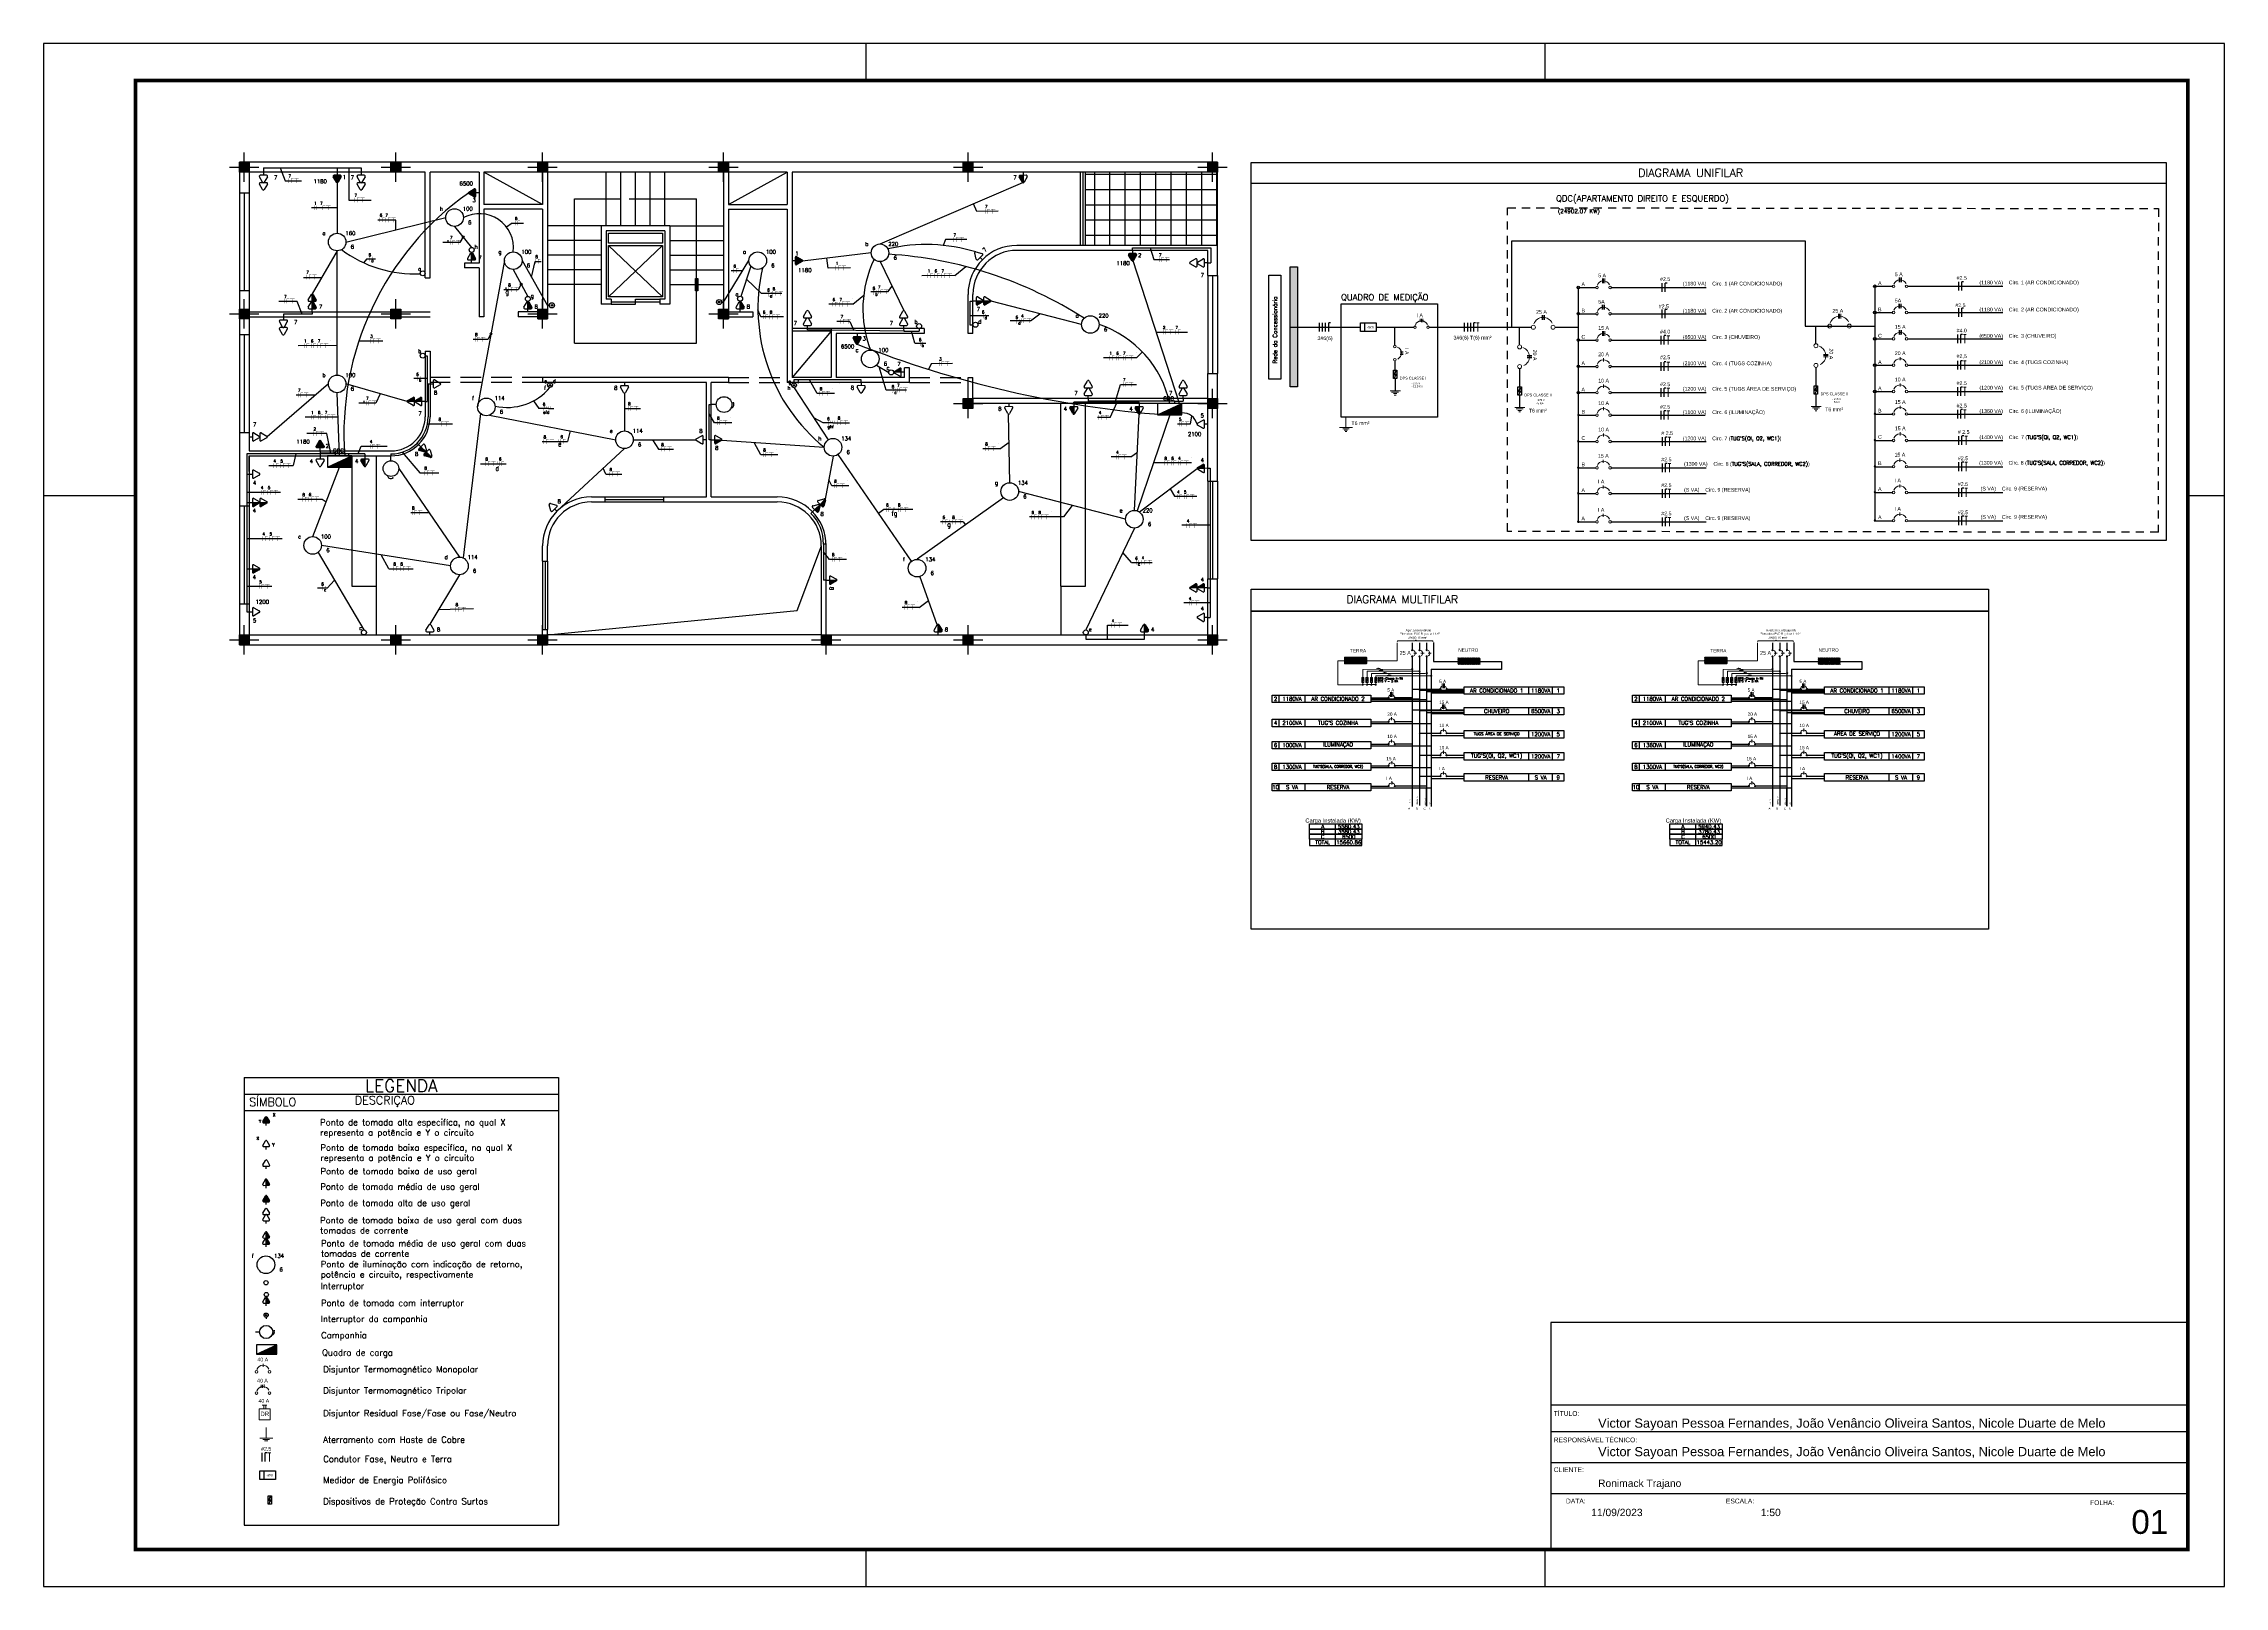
# Model space of a CAD drawing. Header units: metres. Extents: x 2426 to 2593, y 1997 to 2034.
# Drawn here: x 2426.5 to 2479.6, y 1996.9 to 2034.4 of the extents above; entities that cross this region are included whole.
import ezdxf
from ezdxf.enums import TextEntityAlignment as Align

# ---------------------------------------------------------------- set-up
doc = ezdxf.new("R2010")
doc.units = ezdxf.units.M
for name, pattern in [('CONTORNO_QUADRO_T', [0.35, 0.2, -0.15]), ('Contínuo', [0]), ('DASHED', [0.75, 0.5, -0.25])]:
    doc.linetypes.add(name, pattern=pattern)
for name, color, linetype in [('10', 10, 'Continuous'), ('2', 4, 'Continuous'), ('4', 136, 'Continuous'), ('Acessorios', 4, 'Continuous'), ('ALVENARIA', 7, 'Continuous'), ('ARQ-FOLHA', 7, 'Continuous'), ('CIRCUITOS', 250, 'Continuous'), ('DI-Título do diagrama', 3, 'Continuous'), ('EL-Fios', 9, 'Continuous'), ('ELE-TEXTO04', 4, 'CONTORNO_QUADRO_T'), ('ELETRODUTO TEXTO', 2, 'Continuous'), ('ILUMINAÇÃO', 1, 'Contínuo'), ('INTERRUPTORES', 1, 'Continuous'), ('PDF3_0', 7, 'Continuous'), ('PDF3_COTA', 7, 'Continuous'), ('PDF3_DI-Barramento', 6, 'Continuous'), ('PDF3_DI-Barramento Fase 1', 6, 'Continuous'), ('PDF3_DI-Barramento Fase 2', 6, 'Continuous'), ('PDF3_DI-Barramento Fase 3', 4, 'Continuous'), ('PDF3_DI-Disjuntor', 7, 'Continuous'), ('PDF3_DI-Textos do diagrama', 7, 'Continuous'), ('PDF3_DIAGRAMA', 7, 'Continuous'), ('PDF3_eletrodutos', 3, 'Continuous'), ('PDF3_Layout', 1, 'Continuous'), ('PDF3_Text', 7, 'Continuous'), ('Quadros de Dist.', 1, 'Continuous'), ('TOMADAS-ENERGIA', 1, 'Continuous'), ('VISTA FRONTAL', 7, 'Continuous')]:
    doc.layers.add(name, color=color, linetype=linetype)
doc.layers.add('ELETRODUTOS', color=5, linetype='Continuous', lineweight=30)
doc.layers.add('PDF3_DI-Linhas do diagrama', color=7, linetype='Continuous', true_color=0xdcdcdc)
doc.styles.add('arial', font='arial.ttf')
doc.styles.add('N', font='romans.shx', dxfattribs={"height": 0.13})
doc.styles.add('PDF Arial', font='arial.ttf')
doc.styles.add('ROMANS', font='ROMANS.shx', dxfattribs={"width": 0.8, "height": 0.1})
doc.styles.add('SIMPLEX', font='simplex.shx')

# ---------------------------------------------------------------- blocks, each defined once
blk = doc.blocks.new('FOLHA A2')
at = {"layer": 'ARQ-FOLHA'}
for p, q in [((594, 0), (0, 0)), ((0, 0), (0, -420)), ((224, -10), (224, 0)), ((409, -10), (409, 0)), ((594, -420), (594, 0)), ((0, -123), (25, -123)), ((584, -123), (594, -123)), ((224, -420), (224, -410)), ((409, -420), (409, -410)), ((0, -420), (594, -420))]:
    blk.add_line(p, q, dxfattribs=at)
at = {"layer": 'ARQ-FOLHA', "const_width": 1}
blk.add_lwpolyline([(25, -410), (584, -410), (584, -10), (25, -10), (25, -410)], dxfattribs=at)
blk = doc.blocks.new('st')
at = {"layer": '2'}
h = blk.add_hatch(color=256, dxfattribs=at)
h.paths.add_polyline_path([(0, 10), (0, 0), (10, 0), (10, 10)])
h.paths.add_polyline_path([(-10, 10), (-10, 0), (0, 0), (0, 10)])
h.paths.add_polyline_path([(-10, 0), (-10, -10), (0, -10), (0, 0)])
h.paths.add_polyline_path([(0, 0), (0, -10), (10, -10), (10, 0)])
at = {"layer": '10'}
for p, q in [((-30, 0), (30, 0)), ((0, 30), (0, -30))]:
    blk.add_line(p, q, dxfattribs=at)
at = {"layer": '4'}
blk.add_lwpolyline([(-10, -10), (-10, 10), (10, 10), (10, -10)], close=True, dxfattribs=at)
blk = doc.blocks.new('TEBAI01')
for p, q in [((-1.62, 1.95), (-0.35, 4.14)), ((-1.3, 1.32), (1.28, 1.32)), ((0, 0), (0, 1.32)), ((0.35, 4.14), (1.63, 1.92))]:
    blk.add_line(p, q)
for centre, start, end in [((-1.3, 1.71), 143.13324, 270.77697), ((0, 3.97), 26.04787, 153.95213), ((1.3, 1.71), 267.18113, 32.56886)]:
    blk.add_arc(centre, 0.393, start, end)
at = {"style": 'ROMANS', "flags": 8}
for tag, p in [('020', (-5.03, 2.2)), ('001', (3.56, 2.23))]:
    blk.add_attdef(tag, text='', height=1.6, dxfattribs=at).set_placement(p, align=Align.MIDDLE_CENTER)
blk = doc.blocks.new('TEALT03')
for p, q in [((-1.62, 1.95), (-0.35, 4.14)), ((-1.3, 1.32), (1.28, 1.32)), ((0, 0), (0, 1.32)), ((0.35, 4.14), (1.63, 1.92))]:
    blk.add_line(p, q)
for centre, start, end in [((-1.3, 1.71), 143.13324, 270.77697), ((0, 3.97), 26.04787, 153.95213), ((1.3, 1.71), 267.18113, 32.56886)]:
    blk.add_arc(centre, 0.393, start, end)
at = {"linetype": 'Continuous'}
for points in [[(-1.69, 1.75), (1.28, 1.32), (-1.62, 1.95)], [(1.28, 1.32), (-1.69, 1.75), (-1.31, 1.32)], [(-1.66, 1.54), (-1.31, 1.32), (-1.69, 1.75)], [(-1.31, 1.32), (-1.66, 1.54), (-1.51, 1.38)], [(-1.62, 1.95), (1.49, 1.37), (-0.35, 4.14)], [(1.49, 1.37), (-1.62, 1.95), (1.28, 1.32)], [(-0.35, 4.14), (1.64, 1.52), (-0.21, 4.3)], [(1.64, 1.52), (-0.35, 4.14), (1.49, 1.37)], [(-0.21, 4.3), (1.69, 1.72), (0, 4.36)], [(1.69, 1.72), (-0.21, 4.3), (1.64, 1.52)], [(0, 4.36), (1.63, 1.92), (0.21, 4.3)], [(1.63, 1.92), (0, 4.36), (1.69, 1.72)], [(0.35, 4.14), (0.21, 4.3), (1.63, 1.92)]]:
    blk.add_solid(points, dxfattribs=at)
at = {"style": 'ROMANS', "flags": 8}
for tag, p in [('020', (-4.82, 2.03)), ('001', (3.51, 2.07))]:
    blk.add_attdef(tag, text='', height=1.6, dxfattribs=at).set_placement(p, align=Align.MIDDLE_CENTER)
blk = doc.blocks.new('A$C0BD3781F')
blk.add_circle((0.36, 0.36), 0.36)
at = {"style": 'ROMANS', "flags": 8}
for tag, p in [('001', (0.188, 0.472)), ('020', (0.356, 0.232)), ('009', (0.502, 0.474))]:
    blk.add_attdef(tag, text='', height=0.16, dxfattribs=at).set_placement(p, align=Align.MIDDLE_CENTER)
blk = doc.blocks.new('Ir1s01')
blk.add_circle((0, 1.02), 1.02)
at = {"style": 'ROMANS', "flags": 8}
blk.add_attdef('009', text='', height=1.6, dxfattribs=at).set_placement((1.81, 2.29), align=Align.MIDDLE_CENTER)
blk = doc.blocks.new('TEMED02')
for p, q in [((-1.62, 1.95), (-0.35, 4.14)), ((-1.3, 1.32), (1.28, 1.32)), ((0, 1.32), (0, 4.36)), ((0, 0), (0, 1.32)), ((0.35, 4.14), (1.63, 1.92))]:
    blk.add_line(p, q)
for centre, start, end in [((-1.3, 1.71), 143.13324, 270.77697), ((0, 3.97), 26.04787, 153.95213), ((1.3, 1.71), 267.18113, 32.56886)]:
    blk.add_arc(centre, 0.393, start, end)
at = {"linetype": 'Continuous'}
for points in [[(0, 4.36), (1.63, 1.92), (0.21, 4.3)], [(1.63, 1.92), (0, 4.36), (1.69, 1.72)], [(0, 1.32), (1.69, 1.72), (0, 4.36)], [(1.69, 1.72), (0, 1.32), (1.64, 1.52)], [(1.28, 1.32), (1.64, 1.52), (0, 1.32)], [(0.35, 4.14), (0.21, 4.3), (1.63, 1.92)], [(1.64, 1.52), (1.28, 1.32), (1.49, 1.37)]]:
    blk.add_solid(points, dxfattribs=at)
at = {"style": 'ROMANS', "flags": 8}
for tag, p in [('020', (-4.96, 2.19)), ('001', (3.39, 2.17))]:
    blk.add_attdef(tag, text='', height=1.6, dxfattribs=at).set_placement(p, align=Align.MIDDLE_CENTER)
blk = doc.blocks.new('A$C93b2c405')
at = {"layer": 'TOMADAS-ENERGIA'}
for p, q in [((0.252, 0.163), (0.188, 0.274)), ((0.251, 0.011), (0.188, 0.122)), ((0.334, 0.304), (0.205, 0.304)), ((0.334, 0.152), (0.205, 0.152)), ((0.269, 0.37), (0.269, 0.304)), ((0.35, 0.273), (0.287, 0.163)), ((0.35, 0.121), (0.287, 0.011))]:
    blk.add_line(p, q, dxfattribs=at)
for centre, start, end in [((0.204, 0.132), 87.1811, 212.5689), ((0.205, 0.284), 87.1811, 212.5689), ((0.269, 0.02), 206.0479, 333.9521), ((0.269, 0.172), 206.0479, 333.9521), ((0.335, 0.284), 323.1332, 90.777), ((0.334, 0.132), 323.1332, 90.777)]:
    blk.add_arc(centre, 0.0197, start, end, dxfattribs=at)
at = {"layer": 'TOMADAS-ENERGIA', "style": 'ROMANS', "flags": 8}
for tag, p in [('001', (0.091, 0.259)), ('020', (0.521, 0.26))]:
    blk.add_attdef(tag, text='', height=0.08, rotation=180, dxfattribs=at).set_placement(p, align=Align.MIDDLE_CENTER)
blk = doc.blocks.new('A$C8d71f97b')
at = {"layer": 'TOMADAS-ENERGIA'}
for p, q in [((0.27, 0.249), (0.333, 0.359)), ((0.27, 0.097), (0.333, 0.207)), ((0.286, 0.218), (0.415, 0.218)), ((0.286, 0.066), (0.415, 0.066)), ((0.351, 0.218), (0.351, 0.37)), ((0.351, 0.066), (0.351, 0.218)), ((0.351, 0), (0.351, 0.066)), ((0.369, 0.359), (0.432, 0.248)), ((0.369, 0.207), (0.432, 0.096))]:
    blk.add_line(p, q, dxfattribs=at)
for centre, start, end in [((0.286, 0.238), 143.1332, 270.777), ((0.286, 0.086), 143.1332, 270.777), ((0.351, 0.35), 26.0479, 153.9521), ((0.351, 0.198), 26.0479, 153.9521), ((0.416, 0.238), 267.1811, 32.5689), ((0.416, 0.086), 267.1811, 32.5689)]:
    blk.add_arc(centre, 0.0197, start, end, dxfattribs=at)
at = {"layer": 'TOMADAS-ENERGIA', "linetype": 'Continuous'}
for points in [[(0.351, 0.37), (0.432, 0.248), (0.361, 0.367)], [(0.432, 0.248), (0.351, 0.37), (0.436, 0.238)], [(0.351, 0.218), (0.436, 0.238), (0.351, 0.37)], [(0.436, 0.238), (0.351, 0.218), (0.433, 0.228)], [(0.415, 0.218), (0.433, 0.228), (0.351, 0.218)], [(0.351, 0.218), (0.432, 0.096), (0.361, 0.215)], [(0.432, 0.096), (0.351, 0.218), (0.436, 0.086)], [(0.351, 0.066), (0.436, 0.086), (0.351, 0.218)], [(0.436, 0.086), (0.351, 0.066), (0.433, 0.076)], [(0.415, 0.066), (0.433, 0.076), (0.351, 0.066)], [(0.369, 0.359), (0.361, 0.367), (0.432, 0.248)], [(0.369, 0.207), (0.361, 0.215), (0.432, 0.096)], [(0.433, 0.228), (0.415, 0.218), (0.425, 0.22)], [(0.433, 0.076), (0.415, 0.066), (0.425, 0.068)]]:
    blk.add_solid(points, dxfattribs=at)
at = {"layer": 'TOMADAS-ENERGIA', "style": 'ROMANS', "flags": 8}
for tag, p in [('020', (0.103, 0.11)), ('001', (0.52, 0.108))]:
    blk.add_attdef(tag, text='', height=0.08, dxfattribs=at).set_placement(p, align=Align.MIDDLE_CENTER)
blk = doc.blocks.new('Ir3s03')
for p, q in [((0, 1.02), (-0.72, 0.3)), ((0, 1.02), (0, 2.03)), ((0.72, 0.3), (0, 1.02)), ((0, 1.02), (0, 1.02))]:
    blk.add_line(p, q)
blk.add_circle((0, 1.02), 1.02)
at = {"style": 'ROMANS', "flags": 8}
for tag, p in [('031', (-2.03, -0.12)), ('030', (-1.77, 2.54)), ('009', (1.79, 2.54))]:
    blk.add_attdef(tag, text='', height=1.6, dxfattribs=at).set_placement(p, align=Align.MIDDLE_CENTER)
blk = doc.blocks.new('A$C5681756B')
at = {"layer": 'Quadros de Dist.'}
for p, q in [((0.951, 0.228), (0.452, 0.228)), ((0.452, 0.228), (0.452, 0)), ((0.452, 0), (0.951, 0.228)), ((0.951, 0), (0.951, 0.228)), ((0.452, 0), (0.951, 0))]:
    blk.add_line(p, q, dxfattribs=at)
at = {"layer": 'Quadros de Dist.', "linetype": 'Continuous'}
blk.add_solid([(0.951, 0.227), (0.452, 0), (0.951, 0)], dxfattribs=at)
at = {"layer": 'Quadros de Dist.', "style": 'ROMANS', "flags": 8}
for tag, p in [('020', (0.206, 0.334)), ('001', (1.041, 0.331))]:
    blk.add_attdef(tag, text='', height=0.16, dxfattribs=at).set_placement(p, align=Align.MIDDLE_CENTER)
blk = doc.blocks.new('Ircamp08')
blk.add_line((0, 0.8), (0, 0))
for radius in [1.04, 0.36]:
    blk.add_circle((0, 1.84), radius)
at = {"linetype": 'Continuous'}
for points in [[(-0.36, 1.84), (-0.31, 1.66), (-0.31, 2.02)], [(-0.31, 2.02), (-0.18, 1.53), (-0.18, 2.15)], [(-0.18, 1.53), (-0.31, 2.02), (-0.31, 1.66)], [(-0.18, 2.15), (0, 1.48), (0, 2.2)], [(0, 1.48), (-0.18, 2.15), (-0.18, 1.53)], [(0, 2.2), (0.18, 1.53), (0.18, 2.15)], [(0.18, 1.53), (0, 2.2), (0, 1.48)], [(0.18, 2.15), (0.31, 1.66), (0.31, 2.02)], [(0.31, 1.66), (0.18, 2.15), (0.18, 1.53)], [(0.36, 1.84), (0.31, 2.02), (0.31, 1.66)]]:
    blk.add_solid(points, dxfattribs=at)
at = {"style": 'ROMANS', "flags": 8}
blk.add_attdef('009', text='', height=1.6, dxfattribs=at).set_placement((1.3, 3.14), align=Align.MIDDLE_CENTER)
blk = doc.blocks.new('Tgcig02')
blk.add_line((0, 1), (0, 0))
for centre, radius in [((-0.35, 4.52), 0.0696), ((0, 2.6), 1.6)]:
    blk.add_circle(centre, radius)
blk.add_arc((0.03, 3.95), 0.686, 7.0471, 118.0951)
blk = doc.blocks.new('FNT')
at = {"const_width": 0.24}
for points in [[(0.1, 1.7), (0.1, -1.7)], [(1.8, 1.6), (3.7, 1.6)], [(2, 1.4), (2, -1.7)], [(4.3, 1.6), (7.5, 1.6)], [(5.8, 1.4), (5.8, -1.7)]]:
    blk.add_lwpolyline(points, dxfattribs=at)
at = {"style": 'ROMANS', "flags": 8}
blk.add_attdef('001', text='', height=1.6, dxfattribs=at).set_placement((0.9, 3.3), align=Align.MIDDLE_CENTER)
blk = doc.blocks.new('A$C27EA2FDF')
at = {"const_width": 0.009}
for points in [[(0.04, 0.126), (0.04, 0)], [(0.104, 0.121), (0.173, 0.121)], [(0.109, 0.117), (0.109, 0)]]:
    blk.add_lwpolyline(points, dxfattribs=at)
at = {"style": 'ROMANS', "flags": 8}
blk.add_attdef('001', text='', height=0.06, dxfattribs=at).set_placement((0.069, 0.188), align=Align.MIDDLE_CENTER)
blk = doc.blocks.new('A$C3508442B')
at = {"const_width": 0.024}
for points in [[(0.23, 0.04), (0.39, 0.01)], [(0.26, 0.22), (0.59, 0.16)]]:
    blk.add_lwpolyline(points, dxfattribs=at)
at = {"style": 'ROMANS', "flags": 8}
for tag, p in [('001', (0.1, 0.26)), ('009', (0.63, 0.33))]:
    blk.add_attdef(tag, text='', height=0.16, rotation=79, dxfattribs=at).set_placement(p, align=Align.MIDDLE_CENTER)

msp = doc.modelspace()

# ---------------------------------------------------------------- hatches: boundary and pattern name
at = {"layer": 'Acessorios'}
msp.add_hatch(color=256, dxfattribs=at).paths.add_polyline_path([(2442.37, 2028.725), (2442.429, 2028.725), (2442.429, 2028.427), (2442.37, 2028.427)])
at = {"layer": 'ALVENARIA'}
h = msp.add_hatch(dxfattribs=at)
h.set_pattern_fill('NET', color=256, scale=2.978842, angle=90, style=0)
h.set_pattern_definition([(90, (2555.61236, 2154.88825), (-0.3723553, 1e-16), []), (180, (2555.61236, 2154.88825), (-1e-16, -0.3723553), [])])
h.paths.add_polyline_path([(2451.872, 2031.316), (2451.872, 2029.529), (2455.089, 2029.529), (2455.089, 2031.316), (2454.851, 2031.316)])
at = {"layer": 'EL-Fios'}
h = msp.add_hatch(color=256, dxfattribs=at)
h.dxf.hatch_style = 1
h.paths.add_polyline_path([(2456.856, 2029.005), (2457.039, 2029.005), (2457.039, 2026.09), (2456.856, 2026.09)])

# ---------------------------------------------------------------- linework, layer by layer
for p, q in [((2455.91, 2031.548), (2478.202, 2031.548)), ((2455.91, 2022.344), (2455.91, 2031.548)), ((2478.202, 2031.548), (2478.202, 2022.344)), ((2455.91, 2031.048), (2478.202, 2031.048)), ((2462.259, 2027.537), (2462.259, 2029.641)), ((2462.259, 2029.641), (2469.404, 2029.641)), ((2469.404, 2029.641), (2469.404, 2027.565)), ((2460.25, 2027.537), (2462.738, 2027.537)), ((2463.313, 2027.537), (2463.88, 2027.537)), ((2469.404, 2027.565), (2471.106, 2027.565)), ((2459.412, 2026.716), (2459.412, 2026.492)), ((2462.45, 2026.532), (2462.45, 2026.083)), ((2469.67, 2026.56), (2469.67, 2026.11)), ((2478.202, 2022.344), (2455.91, 2022.344)), ((2431.378, 2009.266), (2439.03, 2009.266)), ((2431.378, 2009.266), (2431.378, 1998.366)), ((2439.03, 2009.266), (2439.03, 1998.366)), ((2431.378, 2008.866), (2439.03, 2008.866)), ((2431.378, 2008.466), (2439.03, 2008.466)), ((2431.378, 1998.366), (2439.03, 1998.366))]:
    msp.add_line(p, q)
at = {"color": 18, "true_color": 0x000000}
for p, q in [((2437.901, 2030.07), (2437.77, 2029.971)), ((2434.358, 2029.196), (2434.285, 2029.108)), ((2450.533, 2027.693), (2450.757, 2027.867)), ((2453.114, 2026.794), (2453.262, 2026.935)), ((2452.472, 2025.339), (2452.649, 2025.712)), ((2452.977, 2024.384), (2453.137, 2024.497)), ((2433.274, 2023.347), (2433.374, 2023.287))]:
    msp.add_line(p, q, dxfattribs=at)
at = {"layer": 'Acessorios'}
for p, q in [((2438.646, 2030.53), (2437.216, 2031.316)), ((2440.195, 2030.006), (2440.195, 2031.316)), ((2440.552, 2030.006), (2440.552, 2031.316)), ((2440.91, 2030.006), (2440.91, 2031.316)), ((2441.267, 2030.006), (2441.267, 2031.316)), ((2441.625, 2030.006), (2441.625, 2031.316)), ((2443.174, 2030.53), (2444.604, 2031.316)), ((2451.753, 2029.529), (2451.753, 2031.316)), ((2451.813, 2029.529), (2451.813, 2031.316)), ((2451.872, 2029.529), (2451.872, 2031.316)), ((2431.258, 2030.804), (2431.258, 2028.421)), ((2431.378, 2030.804), (2431.378, 2028.421)), ((2431.497, 2030.804), (2431.497, 2028.421)), ((2439.421, 2027.146), (2439.421, 2030.661)), ((2439.421, 2030.661), (2440.552, 2030.661)), ((2440.754, 2030.661), (2442.399, 2030.661)), ((2442.399, 2027.146), (2442.399, 2030.661)), ((2440.076, 2030.006), (2438.765, 2030.006)), ((2440.076, 2029.648), (2438.765, 2029.648)), ((2441.744, 2030.006), (2443.055, 2030.006)), ((2441.744, 2029.648), (2443.055, 2029.648)), ((2440.076, 2029.291), (2438.765, 2029.291)), ((2441.565, 2028.278), (2440.255, 2029.529)), ((2440.255, 2028.278), (2441.565, 2029.529)), ((2441.744, 2029.291), (2443.055, 2029.291)), ((2440.076, 2028.933), (2438.765, 2028.933)), ((2440.076, 2028.576), (2438.765, 2028.576)), ((2441.744, 2028.933), (2443.055, 2028.933)), ((2441.744, 2028.576), (2443.055, 2028.576)), ((2454.851, 2028.796), (2454.851, 2026.413)), ((2454.97, 2028.796), (2454.97, 2026.413)), ((2455.089, 2028.796), (2455.089, 2026.413)), ((2440.314, 2028.159), (2441.506, 2028.159)), ((2440.314, 2028.099), (2440.91, 2028.099)), ((2440.91, 2028.099), (2440.91, 2028.218)), ((2440.91, 2028.218), (2441.506, 2028.218)), ((2445.676, 2027.504), (2444.723, 2027.504)), ((2431.258, 2027.349), (2431.258, 2024.966)), ((2431.378, 2027.349), (2431.378, 2024.966)), ((2431.497, 2027.349), (2431.497, 2024.966)), ((2439.421, 2027.146), (2442.399, 2027.146)), ((2445.676, 2027.444), (2444.723, 2026.312)), ((2445.676, 2027.444), (2444.723, 2027.444)), ((2451.276, 2021.236), (2451.276, 2025.681)), ((2451.872, 2021.236), (2451.872, 2025.681)), ((2433.999, 2024.406), (2433.999, 2021.236)), ((2434.595, 2024.406), (2434.595, 2021.236)), ((2454.851, 2023.792), (2454.851, 2021.409)), ((2454.97, 2023.792), (2454.97, 2021.409)), ((2455.089, 2023.792), (2455.089, 2021.409)), ((2440.165, 2023.405), (2441.595, 2023.405)), ((2440.165, 2023.345), (2441.595, 2023.345)), ((2440.165, 2023.286), (2441.595, 2023.286)), ((2431.258, 2023.178), (2431.258, 2020.795)), ((2431.378, 2023.178), (2431.378, 2020.795)), ((2431.497, 2023.178), (2431.497, 2020.795)), ((2438.646, 2021.844), (2438.646, 2020.176)), ((2438.706, 2021.844), (2438.706, 2020.176)), ((2438.765, 2021.844), (2438.765, 2020.176)), ((2433.999, 2021.236), (2434.595, 2021.236)), ((2451.276, 2021.236), (2451.872, 2021.236)), ((2445.438, 2020.045), (2438.765, 2020.045)), ((2445.438, 2019.806), (2438.765, 2019.806))]:
    msp.add_line(p, q, dxfattribs=at)
at = {"layer": 'Acessorios', "linetype": 'DASHED'}
for p, q in [((2438.646, 2026.312), (2435.905, 2026.312)), ((2438.646, 2026.193), (2435.905, 2026.193)), ((2443.174, 2026.312), (2444.604, 2026.312)), ((2443.174, 2026.193), (2444.604, 2026.193)), ((2447.583, 2026.312), (2449.012, 2026.312)), ((2447.583, 2026.193), (2449.012, 2026.193))]:
    msp.add_line(p, q, dxfattribs=at)
at = {"layer": 'Acessorios'}
for points in [[(2440.255, 2029.589), (2440.255, 2029.827), (2441.565, 2029.827), (2441.565, 2029.589)], [(2440.255, 2028.278), (2440.255, 2029.529), (2441.565, 2029.529), (2441.565, 2028.278)], [(2442.37, 2028.725), (2442.429, 2028.725), (2442.429, 2028.427), (2442.37, 2028.427)]]:
    msp.add_lwpolyline(points, close=True, dxfattribs=at)
at = {"layer": 'ALVENARIA'}
for p, q in [((2455.089, 2031.555), (2431.258, 2031.555)), ((2431.258, 2031.555), (2431.258, 2030.804)), ((2435.786, 2031.316), (2431.497, 2031.316)), ((2431.497, 2031.316), (2431.497, 2030.804)), ((2435.786, 2028.743), (2435.786, 2031.316)), ((2435.905, 2028.743), (2435.905, 2031.316)), ((2437.097, 2031.316), (2435.905, 2031.316)), ((2437.097, 2031.316), (2437.097, 2029.1)), ((2443.055, 2031.316), (2437.216, 2031.316)), ((2437.216, 2031.316), (2437.216, 2030.53)), ((2438.646, 2031.316), (2438.646, 2030.53)), ((2438.765, 2031.316), (2438.765, 2027.742)), ((2443.055, 2031.316), (2443.055, 2027.742)), ((2443.174, 2031.316), (2443.174, 2030.53)), ((2444.604, 2031.316), (2443.174, 2031.316)), ((2444.604, 2031.316), (2444.604, 2030.53)), ((2444.723, 2031.316), (2444.723, 2026.312)), ((2455.089, 2031.316), (2444.723, 2031.316)), ((2455.089, 2031.316), (2455.089, 2031.555)), ((2455.089, 2029.529), (2455.089, 2031.316)), ((2431.497, 2030.804), (2431.258, 2030.804)), ((2438.646, 2030.53), (2437.216, 2030.53)), ((2438.646, 2030.411), (2437.216, 2030.411)), ((2437.216, 2030.411), (2437.216, 2027.79)), ((2438.646, 2030.411), (2438.646, 2027.98)), ((2443.174, 2030.53), (2444.604, 2030.53)), ((2443.174, 2030.411), (2443.174, 2027.742)), ((2443.174, 2030.411), (2444.604, 2030.411)), ((2444.604, 2030.411), (2444.604, 2026.193)), ((2440.076, 2030.006), (2440.076, 2028.099)), ((2441.744, 2030.006), (2440.076, 2030.006)), ((2440.195, 2029.887), (2440.195, 2028.218)), ((2441.625, 2029.887), (2440.195, 2029.887)), ((2441.625, 2029.887), (2441.625, 2028.218)), ((2441.744, 2030.006), (2441.744, 2028.099)), ((2436.74, 2029.1), (2436.74, 2028.981)), ((2437.097, 2029.1), (2436.74, 2029.1)), ((2455.089, 2029.529), (2450.204, 2029.529)), ((2454.851, 2029.41), (2450.204, 2029.41)), ((2454.851, 2028.796), (2454.851, 2029.41)), ((2455.089, 2028.796), (2455.089, 2029.529)), ((2435.786, 2028.743), (2435.905, 2028.743)), ((2437.097, 2028.981), (2436.74, 2028.981)), ((2437.097, 2028.981), (2437.097, 2027.79)), ((2454.851, 2028.796), (2455.089, 2028.796)), ((2431.258, 2028.421), (2431.258, 2027.349)), ((2431.497, 2028.421), (2431.258, 2028.421)), ((2431.497, 2028.421), (2431.497, 2027.909)), ((2440.314, 2028.099), (2440.076, 2028.099)), ((2440.314, 2028.218), (2440.195, 2028.218)), ((2440.314, 2028.218), (2440.314, 2028.099)), ((2441.506, 2028.218), (2441.506, 2028.099)), ((2441.625, 2028.218), (2441.506, 2028.218)), ((2441.744, 2028.099), (2441.506, 2028.099)), ((2449.012, 2027.384), (2449.012, 2028.338)), ((2449.132, 2027.384), (2449.132, 2028.338)), ((2431.497, 2027.909), (2435.905, 2027.909)), ((2431.497, 2027.79), (2435.905, 2027.79)), ((2431.497, 2027.79), (2431.497, 2027.349)), ((2437.216, 2027.79), (2437.097, 2027.79)), ((2438.05, 2027.909), (2438.05, 2027.79)), ((2438.527, 2027.909), (2438.05, 2027.909)), ((2438.527, 2027.79), (2438.05, 2027.79)), ((2438.527, 2027.915), (2438.527, 2027.98)), ((2438.527, 2027.98), (2438.646, 2027.98)), ((2438.527, 2027.79), (2438.527, 2027.742)), ((2438.527, 2027.742), (2438.765, 2027.742)), ((2443.055, 2027.742), (2443.174, 2027.742)), ((2443.174, 2027.909), (2443.77, 2027.909)), ((2443.174, 2027.79), (2443.77, 2027.79)), ((2443.77, 2027.909), (2443.77, 2027.79)), ((2445.676, 2027.504), (2445.676, 2026.312)), ((2447.94, 2027.504), (2445.676, 2027.504)), ((2447.94, 2027.504), (2447.94, 2027.384)), ((2431.497, 2027.349), (2431.258, 2027.349)), ((2435.786, 2026.955), (2435.786, 2025.359)), ((2435.786, 2026.955), (2435.905, 2026.955)), ((2435.905, 2026.955), (2435.905, 2025.359)), ((2445.795, 2027.384), (2445.795, 2026.312)), ((2447.94, 2027.384), (2445.795, 2027.384)), ((2449.132, 2027.384), (2449.012, 2027.384)), ((2447.463, 2026.312), (2447.463, 2026.55)), ((2447.583, 2026.55), (2447.463, 2026.55)), ((2447.583, 2026.193), (2447.583, 2026.55)), ((2443.174, 2026.312), (2438.646, 2026.312)), ((2438.646, 2026.312), (2438.646, 2026.193)), ((2442.638, 2026.193), (2438.646, 2026.193)), ((2442.638, 2023.405), (2442.638, 2026.193)), ((2443.174, 2026.193), (2442.757, 2026.193)), ((2442.757, 2023.405), (2442.757, 2026.193)), ((2443.174, 2026.312), (2443.174, 2026.193)), ((2447.583, 2026.193), (2444.604, 2026.193)), ((2445.676, 2026.312), (2444.723, 2026.312)), ((2447.463, 2026.312), (2445.795, 2026.312)), ((2449.012, 2025.681), (2449.012, 2026.312)), ((2449.012, 2026.312), (2449.132, 2026.312)), ((2449.132, 2025.8), (2449.132, 2026.312)), ((2454.851, 2026.413), (2455.089, 2026.413)), ((2454.851, 2025.8), (2454.851, 2026.413)), ((2455.089, 2023.792), (2455.089, 2026.413)), ((2454.851, 2025.681), (2449.012, 2025.681)), ((2454.851, 2025.8), (2449.132, 2025.8)), ((2454.851, 2023.792), (2454.851, 2025.681)), ((2431.258, 2024.966), (2431.258, 2023.178)), ((2431.497, 2024.966), (2431.258, 2024.966)), ((2431.497, 2024.966), (2431.497, 2024.525)), ((2431.497, 2024.525), (2434.952, 2024.525)), ((2431.497, 2024.406), (2434.952, 2024.406)), ((2431.497, 2024.406), (2431.497, 2023.178)), ((2431.497, 2024.022), (2431.497, 2024.406)), ((2454.851, 2023.792), (2455.089, 2023.792)), ((2439.838, 2023.405), (2440.165, 2023.405)), ((2439.838, 2023.286), (2440.165, 2023.286)), ((2440.165, 2023.405), (2440.165, 2023.286)), ((2441.595, 2023.405), (2441.595, 2023.286)), ((2441.595, 2023.405), (2442.638, 2023.405)), ((2441.595, 2023.286), (2444.365, 2023.286)), ((2442.757, 2023.405), (2444.365, 2023.405)), ((2431.497, 2023.178), (2431.258, 2023.178)), ((2438.646, 2021.844), (2438.646, 2022.213)), ((2438.765, 2021.844), (2438.765, 2022.213)), ((2444.85, 2020.637), (2445.438, 2022.213)), ((2445.438, 2019.806), (2445.438, 2022.213)), ((2445.557, 2020.045), (2445.557, 2022.213)), ((2438.646, 2021.844), (2438.765, 2021.844)), ((2434.595, 2021.236), (2434.595, 2020.045)), ((2451.276, 2021.236), (2451.276, 2020.045)), ((2454.851, 2020.045), (2454.851, 2021.409)), ((2454.851, 2021.409), (2455.089, 2021.409)), ((2455.089, 2019.806), (2455.089, 2021.409)), ((2431.258, 2020.795), (2431.258, 2019.806)), ((2431.497, 2020.795), (2431.258, 2020.795)), ((2431.497, 2020.795), (2431.497, 2020.045)), ((2438.765, 2020.045), (2444.85, 2020.637)), ((2438.646, 2020.045), (2438.646, 2020.176)), ((2438.646, 2020.176), (2438.765, 2020.176)), ((2438.765, 2019.806), (2438.765, 2020.176)), ((2431.258, 2020.045), (2431.258, 2019.806)), ((2431.258, 2019.806), (2438.765, 2019.806)), ((2431.497, 2020.045), (2438.646, 2020.045)), ((2431.497, 2020.045), (2432.271, 2020.045)), ((2445.438, 2019.806), (2455.089, 2019.806)), ((2445.557, 2020.045), (2454.851, 2020.045))]:
    msp.add_line(p, q, dxfattribs=at)
for centre, radius, start, end in [((2450.204, 2028.338), 1.192, 90, 180), ((2450.204, 2028.338), 1.072, 90, 180), ((2434.952, 2025.359), 0.953, 270, 0), ((2434.952, 2025.359), 0.834, 270, 0), ((2439.838, 2022.213), 1.192, 90, 180), ((2439.838, 2022.213), 1.072, 90, 180), ((2444.365, 2022.213), 1.192, 0, 90), ((2444.365, 2022.213), 1.072, 0, 90)]:
    msp.add_arc(centre, radius, start, end, dxfattribs=at)
at = {"layer": 'ARQ-FOLHA'}
for p, q in [((2478.726, 2003.298), (2463.207, 2003.298)), ((2463.207, 2003.298), (2463.207, 1997.771)), ((2478.726, 2001.287), (2463.207, 2001.287)), ((2463.207, 2000.737), (2463.207, 2000.737)), ((2478.726, 2000.643), (2463.207, 2000.643)), ((2463.207, 1999.892), (2463.207, 1999.892)), ((2478.726, 1999.887), (2463.207, 1999.887)), ((2478.726, 1999.131), (2463.207, 1999.131))]:
    msp.add_line(p, q, dxfattribs=at)
at = {"layer": 'CIRCUITOS'}
for p, q in [((2432.251, 2031.417), (2432.371, 2031.104)), ((2433.924, 2031.417), (2433.924, 2030.635)), ((2432.371, 2031.104), (2432.77, 2031.104)), ((2433.642, 2030.442), (2433.019, 2030.442)), ((2433.924, 2030.635), (2434.473, 2030.635)), ((2435.071, 2030.149), (2434.634, 2030.149)), ((2435.071, 2029.91), (2435.071, 2030.149)), ((2449.227, 2030.358), (2449.147, 2030.545)), ((2449.748, 2030.361), (2449.227, 2030.358)), ((2436.344, 2029.601), (2436.344, 2029.655)), ((2436.71, 2029.738), (2436.63, 2029.601)), ((2437.901, 2030.07), (2438.178, 2030.07)), ((2448.461, 2029.673), (2448.403, 2029.532)), ((2448.981, 2029.676), (2448.461, 2029.673)), ((2434.579, 2029.196), (2434.358, 2029.196)), ((2436.396, 2029.601), (2436.216, 2029.601)), ((2436.63, 2029.601), (2436.344, 2029.601)), ((2438.373, 2028.76), (2438.463, 2029.139)), ((2438.463, 2029.139), (2438.611, 2029.139)), ((2445.602, 2028.978), (2445.572, 2029.219)), ((2453.449, 2029.471), (2453.541, 2029.185)), ((2453.541, 2029.185), (2453.917, 2029.185)), ((2433.262, 2028.742), (2432.819, 2028.742)), ((2433.313, 2028.83), (2433.313, 2028.83)), ((2438.127, 2028.585), (2438.048, 2028.449)), ((2443.519, 2028.912), (2443.242, 2028.912)), ((2443.982, 2028.357), (2443.613, 2028.706)), ((2446.144, 2028.981), (2445.602, 2028.978)), ((2448.689, 2028.798), (2447.889, 2028.793)), ((2448.684, 2028.927), (2448.684, 2028.927)), ((2448.689, 2028.798), (2448.954, 2029.016)), ((2432.667, 2028.163), (2432.224, 2028.163)), ((2432.786, 2027.858), (2432.667, 2028.163)), ((2437.796, 2028.449), (2437.706, 2028.449)), ((2437.762, 2028.449), (2437.762, 2028.503)), ((2438.048, 2028.449), (2437.762, 2028.449)), ((2444.479, 2028.357), (2443.982, 2028.357)), ((2446.204, 2028.101), (2445.62, 2028.097)), ((2446.199, 2028.23), (2446.199, 2028.23)), ((2446.204, 2028.101), (2446.47, 2028.319)), ((2447.046, 2028.397), (2446.641, 2028.397)), ((2447.156, 2028.54), (2447.046, 2028.397)), ((2443.961, 2027.794), (2443.894, 2027.96)), ((2444.516, 2027.794), (2443.961, 2027.794)), ((2444.501, 2027.922), (2444.501, 2027.922)), ((2446.133, 2027.679), (2445.813, 2027.679)), ((2446.133, 2027.679), (2446.232, 2027.46)), ((2449.065, 2027.823), (2449.517, 2027.823)), ((2449.254, 2027.823), (2449.254, 2027.823)), ((2450.533, 2027.693), (2450.035, 2027.693)), ((2433.642, 2027.094), (2432.694, 2027.088)), ((2433.489, 2027.222), (2433.489, 2027.222)), ((2437.309, 2027.242), (2436.952, 2027.242)), ((2437.389, 2027.378), (2437.309, 2027.242)), ((2447.719, 2027.149), (2447.632, 2027.444)), ((2447.719, 2027.149), (2447.982, 2027.149)), ((2453.597, 2027.417), (2454.362, 2027.417)), ((2447.015, 2026.004), (2446.848, 2026.577)), ((2448.11, 2026.65), (2448.052, 2026.509)), ((2448.63, 2026.653), (2448.11, 2026.65)), ((2453.114, 2026.794), (2452.314, 2026.789)), ((2453.109, 2026.923), (2453.109, 2026.923)), ((2434.692, 2025.918), (2434.586, 2025.689)), ((2435.837, 2026.287), (2435.506, 2026.287)), ((2445.338, 2025.922), (2445.149, 2026.259)), ((2445.755, 2025.922), (2445.338, 2025.922)), ((2445.717, 2026.057), (2445.717, 2026.057)), ((2445.874, 2026.178), (2445.874, 2026.178)), ((2447.513, 2026.004), (2447.015, 2026.004)), ((2452.608, 2025.736), (2452.724, 2026.144)), ((2452.724, 2026.144), (2453.116, 2026.144)), ((2433.11, 2025.882), (2432.646, 2025.88)), ((2432.988, 2025.884), (2432.988, 2025.884)), ((2433.66, 2025.48), (2433.66, 2025.48)), ((2434.353, 2025.689), (2434.172, 2025.689)), ((2434.3, 2025.689), (2434.3, 2025.743)), ((2434.586, 2025.689), (2434.3, 2025.689)), ((2438.423, 2025.745), (2438.557, 2025.559)), ((2438.793, 2025.559), (2438.557, 2025.559)), ((2438.793, 2025.559), (2438.923, 2025.559)), ((2440.642, 2025.562), (2440.642, 2025.562)), ((2440.642, 2025.562), (2441.031, 2025.562)), ((2442.837, 2025.208), (2442.703, 2025.431)), ((2454.456, 2025.38), (2454.425, 2025.176)), ((2433.665, 2025.351), (2432.865, 2025.346)), ((2433.392, 2024.951), (2432.9, 2024.951)), ((2433.484, 2024.474), (2433.392, 2024.951)), ((2433.392, 2024.951), (2433.392, 2024.951)), ((2435.841, 2025.186), (2436.448, 2025.186)), ((2439.315, 2025.015), (2439.257, 2024.755)), ((2443.254, 2025.208), (2442.837, 2025.208)), ((2443.217, 2025.343), (2443.217, 2025.343)), ((2445.485, 2025.21), (2445.251, 2025.333)), ((2445.721, 2025.21), (2445.485, 2025.21)), ((2445.721, 2025.21), (2446.126, 2025.21)), ((2452.472, 2025.339), (2452.164, 2025.339)), ((2454.425, 2025.176), (2454.117, 2025.176)), ((2434.163, 2024.476), (2434.228, 2024.639)), ((2434.228, 2024.639), (2434.859, 2024.639)), ((2435.227, 2024.496), (2435.657, 2023.992)), ((2438.633, 2024.755), (2439.257, 2024.755)), ((2441.321, 2024.799), (2441.468, 2024.569)), ((2441.468, 2024.569), (2441.838, 2024.569)), ((2443.961, 2024.434), (2443.804, 2024.733)), ((2444.378, 2024.434), (2443.961, 2024.434)), ((2444.34, 2024.568), (2444.34, 2024.568)), ((2449.789, 2024.579), (2449.371, 2024.579)), ((2449.751, 2024.713), (2449.751, 2024.713)), ((2449.789, 2024.579), (2450.011, 2024.743)), ((2452.977, 2024.384), (2452.502, 2024.384)), ((2454.451, 2024.363), (2454.451, 2024.363)), ((2435.657, 2023.992), (2436.116, 2023.992)), ((2437.135, 2024.214), (2437.759, 2024.214)), ((2440.188, 2023.962), (2440.123, 2024.103)), ((2440.188, 2023.962), (2440.188, 2023.962)), ((2440.188, 2023.962), (2440.577, 2023.962)), ((2445.69, 2023.673), (2445.618, 2023.82)), ((2446.07, 2023.808), (2446.07, 2023.808)), ((2454.456, 2024.234), (2453.53, 2024.235)), ((2446.108, 2023.673), (2445.69, 2023.673)), ((2453.936, 2023.605), (2454.039, 2023.422)), ((2454.039, 2023.422), (2454.582, 2023.422)), ((2435.882, 2023.017), (2435.438, 2023.017)), ((2446.962, 2023.097), (2446.831, 2023.006)), ((2447.666, 2023.097), (2446.962, 2023.097)), ((2447.502, 2023.225), (2447.502, 2023.225)), ((2448.895, 2022.798), (2448.341, 2022.798)), ((2448.88, 2022.927), (2448.88, 2022.927)), ((2448.895, 2022.798), (2448.947, 2022.726)), ((2451.338, 2022.918), (2450.506, 2022.918)), ((2451.046, 2023.046), (2451.046, 2023.046)), ((2451.545, 2023.199), (2451.338, 2022.918)), ((2454.907, 2022.714), (2454.222, 2022.714)), ((2434.901, 2021.657), (2434.712, 2021.994)), ((2445.635, 2021.882), (2445.488, 2022.067)), ((2446.053, 2021.882), (2445.635, 2021.882)), ((2446.015, 2022.017), (2446.015, 2022.017)), ((2452.991, 2021.812), (2452.782, 2022.056)), ((2452.991, 2021.812), (2453.498, 2021.812)), ((2433.399, 2021.184), (2433.163, 2021.184)), ((2433.399, 2021.184), (2433.577, 2021.379)), ((2436.961, 2020.678), (2436.112, 2020.658)), ((2447.825, 2020.717), (2447.408, 2020.717)), ((2447.788, 2020.852), (2447.788, 2020.852)), ((2447.825, 2020.717), (2448.047, 2020.882)), ((2454.907, 2020.825), (2454.272, 2020.825)), ((2452.408, 2019.943), (2452.408, 2020.281)), ((2452.408, 2020.281), (2452.911, 2020.281))]:
    msp.add_line(p, q, dxfattribs=at)
at = {"layer": 'CIRCUITOS', "linetype": 'Continuous'}
for p, q in [((2434.757, 2027.2), (2434.169, 2027.2)), ((2432.634, 2024.456), (2432.567, 2024.168)), ((2431.98, 2024.168), (2432.567, 2024.168)), ((2431.44, 2023.52), (2432.259, 2023.52)), ((2432.686, 2023.347), (2433.274, 2023.347)), ((2431.44, 2022.392), (2432.301, 2022.392)), ((2434.901, 2021.657), (2435.489, 2021.657)), ((2432.05, 2021.222), (2431.463, 2021.222))]:
    msp.add_line(p, q, dxfattribs=at)
at = {"layer": 'CIRCUITOS', "const_width": 0.00804}
for points in [[(2438.793, 2025.615), (2438.793, 2025.559)], [(2438.83, 2025.615), (2438.83, 2025.559)], [(2445.721, 2025.266), (2445.721, 2025.21)], [(2445.759, 2025.266), (2445.758, 2025.21)], [(2445.759, 2025.266), (2445.758, 2025.21)], [(2439.046, 2024.811), (2439.046, 2024.754)], [(2437.546, 2024.27), (2437.546, 2024.214)], [(2447.184, 2023.153), (2447.184, 2023.097)], [(2447.184, 2023.153), (2447.184, 2023.097)], [(2447.228, 2023.153), (2447.227, 2023.097)], [(2448.563, 2022.855), (2448.563, 2022.798)]]:
    msp.add_lwpolyline(points, dxfattribs=at)
at = {"layer": 'CIRCUITOS'}
for centre in [(2436.71, 2029.738), (2438.127, 2028.585), (2437.389, 2027.378)]:
    msp.add_circle(centre, 0.0223, dxfattribs=at)
at = {"layer": 'DI-Título do diagrama'}
msp.add_lwpolyline([(2456.339, 2026.27), (2456.339, 2028.804), (2456.636, 2028.804), (2456.636, 2026.27)], close=True, dxfattribs=at)
at = {"layer": 'EL-Fios'}
msp.add_lwpolyline([(2456.856, 2029.005), (2457.039, 2029.005), (2457.039, 2026.09), (2456.856, 2026.09)], close=True, dxfattribs=at)
at = {"layer": 'ELETRODUTOS'}
for p, q in [((2431.845, 2031.417), (2431.845, 2031.316)), ((2431.845, 2031.417), (2434.225, 2031.417)), ((2433.642, 2031.417), (2433.642, 2031.316)), ((2434.225, 2031.417), (2434.225, 2031.316)), ((2433.642, 2031.057), (2433.642, 2029.827)), ((2446.868, 2029.565), (2450.344, 2031.06)), ((2433.856, 2029.613), (2436.287, 2030.208)), ((2436.501, 2029.994), (2436.918, 2029.481)), ((2433.642, 2029.398), (2433.035, 2028.35)), ((2433.642, 2026.372), (2433.642, 2029.398)), ((2437.717, 2029.16), (2437.061, 2025.597)), ((2438.146, 2029.16), (2438.765, 2028.071)), ((2443.055, 2028.152), (2443.674, 2029.16)), ((2446.653, 2029.35), (2444.979, 2029.146)), ((2446.868, 2029.136), (2447.444, 2027.944)), ((2453.021, 2029.41), (2453.021, 2029.471)), ((2453.021, 2029.471), (2454.928, 2029.471)), ((2454.161, 2025.681), (2453.034, 2029.154)), ((2454.851, 2029.103), (2454.928, 2029.103)), ((2454.928, 2029.471), (2454.928, 2029.103)), ((2437.931, 2028.945), (2438.289, 2028.29)), ((2443.719, 2029.028), (2443.477, 2028.29)), ((2449.065, 2027.589), (2449.065, 2028.174)), ((2449.065, 2028.174), (2449.132, 2028.174)), ((2451.777, 2027.605), (2449.572, 2028.172)), ((2432.331, 2027.858), (2432.331, 2027.79)), ((2433.035, 2027.858), (2432.331, 2027.858)), ((2433.035, 2027.909), (2433.035, 2027.858)), ((2445.1, 2027.474), (2445.1, 2027.504)), ((2447.443, 2027.504), (2447.444, 2027.444)), ((2447.82, 2027.504), (2447.82, 2027.444)), ((2449.132, 2027.585), (2449.065, 2027.589)), ((2447.444, 2027.444), (2445.1, 2027.474)), ((2447.444, 2027.444), (2447.82, 2027.444)), ((2435.786, 2026.845), (2435.837, 2026.845)), ((2435.837, 2026.845), (2435.837, 2025.73)), ((2446.782, 2026.617), (2447.08, 2026.438)), ((2433.427, 2026.157), (2431.938, 2024.867)), ((2433.702, 2024.406), (2433.642, 2025.943)), ((2435.345, 2025.731), (2433.856, 2026.157)), ((2435.858, 2026.157), (2435.858, 2025.359)), ((2435.858, 2026.157), (2435.905, 2026.157)), ((2440.642, 2025.933), (2440.642, 2025.013)), ((2446.41, 2026.259), (2444.769, 2026.259)), ((2444.769, 2026.259), (2444.769, 2026.193)), ((2444.772, 2026.065), (2445.605, 2024.793)), ((2446.41, 2026.193), (2446.41, 2026.259)), ((2435.786, 2025.73), (2435.837, 2025.73)), ((2437.134, 2025.437), (2436.71, 2021.92)), ((2437.353, 2025.397), (2440.427, 2024.799)), ((2442.703, 2024.798), (2442.703, 2025.656)), ((2442.703, 2025.656), (2442.757, 2025.656)), ((2450.027, 2023.751), (2450, 2025.421)), ((2451.755, 2025.712), (2451.586, 2025.712)), ((2451.586, 2025.681), (2451.586, 2025.712)), ((2453.183, 2025.712), (2451.755, 2025.712)), ((2451.941, 2025.8), (2451.941, 2025.736)), ((2454.046, 2025.736), (2451.941, 2025.736)), ((2453.064, 2023.077), (2453.185, 2025.421)), ((2453.927, 2025.405), (2453.133, 2023.066)), ((2453.183, 2025.681), (2453.183, 2025.712)), ((2454.046, 2025.677), (2454.046, 2025.736)), ((2454.046, 2025.736), (2454.252, 2025.736)), ((2454.252, 2025.8), (2454.252, 2025.736)), ((2431.44, 2024.456), (2431.44, 2020.609)), ((2434.319, 2024.456), (2431.44, 2024.456)), ((2433.225, 2024.525), (2433.225, 2024.474)), ((2433.591, 2024.474), (2433.225, 2024.474)), ((2433.225, 2024.456), (2433.225, 2024.406)), ((2433.591, 2024.474), (2433.591, 2024.406)), ((2433.918, 2024.456), (2433.918, 2024.406)), ((2434.319, 2024.456), (2434.319, 2024.406)), ((2434.952, 2024.456), (2434.952, 2024.406)), ((2435.626, 2024.685), (2435.593, 2024.718)), ((2440.642, 2024.584), (2438.995, 2023.056)), ((2440.856, 2024.799), (2442.378, 2024.799)), ((2442.757, 2024.799), (2442.703, 2024.798)), ((2443.013, 2024.789), (2445.508, 2024.614)), ((2445.722, 2024.4), (2445.534, 2023.353)), ((2447.634, 2021.841), (2445.844, 2024.437)), ((2431.44, 2023.96), (2431.497, 2023.96)), ((2433.046, 2022.44), (2433.702, 2024.134)), ((2435.143, 2024.096), (2436.62, 2021.939)), ((2453.186, 2023.039), (2454.591, 2024.099)), ((2454.851, 2024.102), (2454.907, 2024.102)), ((2454.907, 2024.102), (2454.907, 2020.47)), ((2431.44, 2023.273), (2431.497, 2023.273)), ((2449.875, 2023.385), (2447.772, 2021.892)), ((2452.849, 2022.863), (2450.242, 2023.536)), ((2445.222, 2023.042), (2445.182, 2023.004)), ((2436.406, 2021.725), (2433.26, 2022.225)), ((2445.556, 2022.258), (2445.488, 2022.258)), ((2445.488, 2022.258), (2445.488, 2021.378)), ((2453.064, 2022.648), (2451.88, 2020.166)), ((2431.44, 2021.654), (2431.497, 2021.654)), ((2433.178, 2022.056), (2434.293, 2020.166)), ((2436.62, 2021.51), (2435.901, 2020.304)), ((2445.557, 2021.378), (2445.488, 2021.378)), ((2448.259, 2020.291), (2447.836, 2021.473)), ((2454.851, 2021.189), (2454.907, 2021.189)), ((2431.44, 2020.609), (2431.497, 2020.609)), ((2454.851, 2020.47), (2454.907, 2020.47)), ((2451.88, 2020.045), (2451.88, 2019.943)), ((2451.88, 2019.943), (2453.31, 2019.943)), ((2453.31, 2019.943), (2453.31, 2020.045))]:
    msp.add_line(p, q, dxfattribs=at)
for centre, radius, start, end in [((2440.999, 2024.938), 7.194, 125.3404, 184.2423), ((2437.104, 2029.471), 0.833, 353.327, 117.7514), ((2435.526, 2031.815), 2.977, 233.3359, 272.6936), ((2449.25, 2027.989), 2.8, 154.539, 201.0829), ((2447.995, 2025.412), 4.14, 73.0168, 103.0448), ((2446.461, 2019.375), 9.958, 57.3103, 86.4419), ((2448.261, 2028.005), 4.368, 167.1177, 230.9211), ((2451.382, 2025.137), 2.602, 11.9838, 71.5474), ((2455.727, 2050.95), 25.617, 248.3749, 265.6762), ((2437.782, 2026.949), 1.364, 257.5879, 319.9822), ((2434.952, 2025.359), 0.906, 270, 0), ((2454.235, 2025.086), 0.367, 14.2837, 91.6802), ((2444.489, 2022.284), 0.999, 358.4958, 46.0876)]:
    msp.add_arc(centre, radius, start, end, dxfattribs=at)
at = {"layer": 'PDF3_0', "linetype": 'CONTORNO_QUADRO_T', "lineweight": 25}
for p, q in [((2462.154, 2030.446), (2478.012, 2030.428)), ((2462.154, 2022.564), (2462.154, 2030.446)), ((2478.012, 2030.428), (2478.004, 2022.546)), ((2478.012, 2022.546), (2462.154, 2022.564))]:
    msp.add_line(p, q, dxfattribs=at)
at = {"layer": 'PDF3_0', "color": 5, "lineweight": 25}
for p, q in [((2466.041, 2028.613), (2465.998, 2028.613)), ((2465.998, 2028.401), (2465.998, 2028.613)), ((2473.266, 2028.641), (2473.224, 2028.641)), ((2473.224, 2028.429), (2473.224, 2028.641)), ((2457.841, 2027.643), (2457.799, 2027.643)), ((2457.799, 2027.431), (2457.799, 2027.643)), ((2461.375, 2027.643), (2461.333, 2027.643)), ((2461.333, 2027.431), (2461.333, 2027.643)), ((2466.041, 2027.973), (2465.998, 2027.973)), ((2465.998, 2027.761), (2465.998, 2027.973)), ((2473.266, 2028), (2473.224, 2028)), ((2473.224, 2027.789), (2473.224, 2028)), ((2466.014, 2027.333), (2465.972, 2027.333)), ((2465.972, 2027.12), (2465.972, 2027.332)), ((2473.24, 2027.361), (2473.198, 2027.361)), ((2473.198, 2027.148), (2473.198, 2027.36)), ((2466.014, 2026.692), (2465.972, 2026.692)), ((2465.972, 2026.479), (2465.972, 2026.691)), ((2473.24, 2026.72), (2473.198, 2026.72)), ((2473.198, 2026.507), (2473.198, 2026.719)), ((2466.014, 2026.052), (2465.972, 2026.052)), ((2465.972, 2025.839), (2465.972, 2026.051)), ((2473.24, 2026.08), (2473.198, 2026.08)), ((2473.198, 2025.867), (2473.198, 2026.078)), ((2466.014, 2025.503), (2465.972, 2025.503)), ((2465.972, 2025.29), (2465.972, 2025.501)), ((2473.24, 2025.531), (2473.198, 2025.531)), ((2473.198, 2025.318), (2473.198, 2025.529)), ((2466.045, 2024.862), (2466.002, 2024.862)), ((2466.002, 2024.649), (2466.002, 2024.861)), ((2473.271, 2024.89), (2473.228, 2024.89)), ((2473.228, 2024.677), (2473.228, 2024.889)), ((2466.045, 2024.221), (2466.002, 2024.221)), ((2466.002, 2024.008), (2466.002, 2024.22)), ((2473.271, 2024.249), (2473.228, 2024.249)), ((2473.228, 2024.036), (2473.228, 2024.248)), ((2466.045, 2023.595), (2466.002, 2023.595)), ((2466.002, 2023.382), (2466.002, 2023.593)), ((2473.271, 2023.622), (2473.228, 2023.622)), ((2473.228, 2023.409), (2473.228, 2023.621)), ((2466.045, 2022.906), (2466.002, 2022.906)), ((2466.002, 2022.693), (2466.002, 2022.905)), ((2473.271, 2022.934), (2473.228, 2022.934)), ((2473.228, 2022.721), (2473.228, 2022.933)), ((2431.89, 1999.92), (2431.89, 2000.132)), ((2431.932, 2000.132), (2431.89, 2000.132))]:
    msp.add_line(p, q, dxfattribs=at)
at = {"layer": 'PDF3_0', "lineweight": 25}
for p, q in [((2458.1, 2025.349), (2458.1, 2028.109)), ((2458.1, 2028.109), (2460.451, 2028.109)), ((2460.451, 2028.109), (2460.451, 2025.349)), ((2460.451, 2025.349), (2458.1, 2025.349))]:
    msp.add_line(p, q, dxfattribs=at)
at = {"layer": 'PDF3_COTA', "lineweight": 25}
for p, q in [((2463.912, 2028.507), (2464.304, 2028.507)), ((2464.685, 2028.507), (2466.999, 2028.507)), ((2471.138, 2028.535), (2471.53, 2028.535)), ((2471.911, 2028.535), (2474.225, 2028.535)), ((2456.856, 2027.537), (2458.573, 2027.537)), ((2458.573, 2027.537), (2458.573, 2027.537)), ((2458.679, 2027.432), (2458.679, 2027.643)), ((2458.954, 2027.537), (2459.869, 2027.537)), ((2463.912, 2027.867), (2464.304, 2027.867)), ((2464.685, 2027.867), (2466.999, 2027.867)), ((2471.138, 2027.895), (2471.53, 2027.895)), ((2471.911, 2027.895), (2474.225, 2027.895)), ((2463.912, 2027.226), (2464.304, 2027.226)), ((2464.685, 2027.226), (2466.999, 2027.226)), ((2471.138, 2027.254), (2471.53, 2027.254)), ((2471.911, 2027.254), (2474.225, 2027.254)), ((2463.912, 2026.585), (2464.304, 2026.585)), ((2464.685, 2026.585), (2466.999, 2026.585)), ((2471.138, 2026.613), (2471.53, 2026.613)), ((2471.911, 2026.613), (2474.225, 2026.613)), ((2463.896, 2025.945), (2464.304, 2025.945)), ((2464.685, 2025.945), (2466.999, 2025.945)), ((2471.122, 2025.973), (2471.53, 2025.973)), ((2471.911, 2025.973), (2474.225, 2025.973)), ((2463.88, 2025.396), (2464.304, 2025.396)), ((2464.685, 2025.396), (2466.969, 2025.396)), ((2471.106, 2025.423), (2471.53, 2025.424)), ((2471.911, 2025.423), (2474.195, 2025.423)), ((2463.895, 2024.755), (2464.304, 2024.755)), ((2464.685, 2024.755), (2466.999, 2024.755)), ((2471.121, 2024.783), (2471.53, 2024.783)), ((2471.911, 2024.783), (2474.225, 2024.783)), ((2463.895, 2024.114), (2464.304, 2024.114)), ((2464.685, 2024.114), (2466.999, 2024.114)), ((2471.121, 2024.142), (2471.53, 2024.142)), ((2471.911, 2024.142), (2474.225, 2024.142)), ((2463.895, 2023.487), (2464.304, 2023.487)), ((2464.685, 2023.487), (2466.999, 2023.487)), ((2471.121, 2023.515), (2471.53, 2023.515)), ((2471.911, 2023.515), (2474.225, 2023.515)), ((2463.895, 2022.799), (2464.304, 2022.799)), ((2464.685, 2022.799), (2466.999, 2022.799)), ((2471.121, 2022.827), (2471.53, 2022.827)), ((2471.911, 2022.827), (2474.225, 2022.827)), ((2431.862, 1999.476), (2431.862, 1999.688))]:
    msp.add_line(p, q, dxfattribs=at)
at = {"layer": 'PDF3_COTA'}
for p, q in [((2458.829, 2018.492), (2460.006, 2018.492)), ((2460.01, 2018.701), (2461.102, 2018.701)), ((2460.296, 2018.632), (2461.099, 2018.632)), ((2467.607, 2018.492), (2468.784, 2018.492)), ((2468.788, 2018.701), (2469.881, 2018.701)), ((2469.075, 2018.632), (2469.877, 2018.632)), ((2458.829, 2018.429), (2460.295, 2018.429)), ((2461.098, 2018.194), (2460.009, 2018.194)), ((2461.104, 2018.127), (2460.297, 2018.127)), ((2467.607, 2018.429), (2469.073, 2018.429)), ((2469.877, 2018.194), (2468.787, 2018.194)), ((2469.882, 2018.127), (2469.076, 2018.127))]:
    msp.add_line(p, q, dxfattribs=at)
at = {"layer": 'PDF3_COTA', "lineweight": 25}
for points in [[(2458.573, 2027.432), (2458.573, 2027.643), (2458.954, 2027.643), (2458.954, 2027.432), (2458.573, 2027.432)], [(2456.422, 2018.397), (2456.422, 2018.582), (2458.826, 2018.582), (2458.826, 2018.397)], [(2461.103, 2018.599), (2461.103, 2018.782), (2463.527, 2018.782), (2463.527, 2018.599), (2461.271, 2018.599)], [(2465.2, 2018.397), (2465.2, 2018.582), (2467.604, 2018.582), (2467.604, 2018.397)], [(2469.881, 2018.599), (2469.881, 2018.782), (2472.305, 2018.782), (2472.305, 2018.599), (2470.049, 2018.599)], [(2456.422, 2017.811), (2456.422, 2017.995), (2458.826, 2017.995), (2458.826, 2017.811)], [(2461.103, 2018.096), (2461.103, 2018.279), (2463.527, 2018.279), (2463.527, 2018.096), (2461.271, 2018.096)], [(2465.2, 2017.811), (2465.2, 2017.995), (2467.604, 2017.995), (2467.604, 2017.811)], [(2469.881, 2018.096), (2469.881, 2018.279), (2472.305, 2018.279), (2472.305, 2018.096), (2470.049, 2018.096)], [(2456.422, 2017.269), (2456.422, 2017.453), (2458.826, 2017.453), (2458.826, 2017.269)], [(2461.103, 2017.534), (2461.103, 2017.717), (2463.527, 2017.717), (2463.527, 2017.534), (2461.271, 2017.534)], [(2465.2, 2017.269), (2465.2, 2017.453), (2467.604, 2017.453), (2467.604, 2017.269)], [(2469.881, 2017.534), (2469.881, 2017.717), (2472.305, 2017.717), (2472.305, 2017.534), (2470.049, 2017.534)], [(2456.422, 2016.74), (2456.422, 2016.924), (2458.826, 2016.924), (2458.826, 2016.74)], [(2461.103, 2016.996), (2461.103, 2017.179), (2463.527, 2017.179), (2463.527, 2016.996), (2461.271, 2016.996)], [(2465.2, 2016.74), (2465.2, 2016.924), (2467.604, 2016.924), (2467.604, 2016.74)], [(2469.881, 2016.996), (2469.881, 2017.179), (2472.305, 2017.179), (2472.305, 2016.996), (2470.049, 2016.996)], [(2456.422, 2016.246), (2456.422, 2016.43), (2458.826, 2016.43), (2458.826, 2016.246)], [(2461.103, 2016.484), (2461.103, 2016.667), (2463.527, 2016.667), (2463.527, 2016.484), (2461.271, 2016.484)], [(2465.2, 2016.246), (2465.2, 2016.43), (2467.604, 2016.43), (2467.604, 2016.246)], [(2469.881, 2016.484), (2469.881, 2016.667), (2472.305, 2016.667), (2472.305, 2016.484), (2470.049, 2016.484)], [(2457.334, 2015.34), (2457.334, 2015.441), (2458.604, 2015.441), (2458.604, 2015.317), (2457.334, 2015.317)], [(2457.334, 2015.216), (2457.334, 2015.317), (2458.604, 2015.317), (2458.604, 2015.193), (2457.334, 2015.193)], [(2466.112, 2015.34), (2466.112, 2015.441), (2467.382, 2015.441), (2467.382, 2015.317), (2466.112, 2015.317)], [(2466.112, 2015.216), (2466.112, 2015.317), (2467.382, 2015.317), (2467.382, 2015.193), (2466.112, 2015.193)], [(2458.604, 2015.069), (2457.332, 2015.069), (2457.332, 2014.921), (2458.604, 2014.921)], [(2457.334, 2015.09), (2457.334, 2015.193), (2458.604, 2015.193), (2458.604, 2015.069), (2457.334, 2015.069)], [(2467.382, 2015.069), (2466.111, 2015.069), (2466.111, 2014.921), (2467.382, 2014.921)], [(2466.112, 2015.09), (2466.112, 2015.193), (2467.382, 2015.193), (2467.382, 2015.069), (2466.112, 2015.069)], [(2431.757, 1999.476), (2431.757, 1999.688), (2432.138, 1999.688), (2432.138, 1999.476), (2431.757, 1999.476)]]:
    msp.add_lwpolyline(points, close=True, dxfattribs=at)
for points in [[(2459.411, 2027.098), (2459.411, 2027.537)], [(2462.448, 2027.107), (2462.448, 2027.537)], [(2469.668, 2027.135), (2469.668, 2027.565)], [(2459.418, 2026.29), (2459.418, 2025.99)], [(2469.67, 2025.908), (2469.67, 2025.608)], [(2462.45, 2025.88), (2462.45, 2025.58)], [(2456.589, 2018.397), (2456.589, 2018.582)], [(2457.226, 2018.397), (2457.226, 2018.582)], [(2458.826, 2018.514), (2459.258, 2018.514)], [(2460.183, 2018.462), (2458.826, 2018.462)], [(2459.835, 2018.514), (2459.408, 2018.514)], [(2459.841, 2018.728), (2460.52, 2018.728)], [(2460.185, 2018.669), (2461.103, 2018.669)], [(2460.673, 2018.728), (2461.103, 2018.728)], [(2462.678, 2018.599), (2462.678, 2018.782)], [(2463.252, 2018.599), (2463.252, 2018.782)], [(2465.368, 2018.397), (2465.368, 2018.582)], [(2466.005, 2018.397), (2466.005, 2018.582)], [(2467.604, 2018.514), (2468.036, 2018.514)], [(2468.962, 2018.462), (2467.604, 2018.462)], [(2468.613, 2018.514), (2468.186, 2018.514)], [(2468.62, 2018.728), (2469.298, 2018.728)], [(2468.963, 2018.669), (2469.881, 2018.669)], [(2469.452, 2018.728), (2469.881, 2018.728)], [(2471.456, 2018.599), (2471.456, 2018.782)], [(2472.031, 2018.599), (2472.031, 2018.782)], [(2456.589, 2017.811), (2456.589, 2017.995)], [(2457.226, 2017.811), (2457.226, 2017.995)], [(2458.826, 2017.931), (2459.258, 2017.931)], [(2459.833, 2017.931), (2459.409, 2017.931)], [(2459.834, 2018.222), (2460.505, 2018.22)], [(2460.183, 2018.16), (2461.103, 2018.16)], [(2460.687, 2018.219), (2461.103, 2018.219)], [(2460.687, 2018.219), (2460.696, 2018.219)], [(2462.678, 2018.096), (2462.678, 2018.279)], [(2463.252, 2018.096), (2463.252, 2018.279)], [(2465.368, 2017.811), (2465.368, 2017.995)], [(2466.005, 2017.811), (2466.005, 2017.995)], [(2467.604, 2017.931), (2468.036, 2017.931)], [(2468.611, 2017.931), (2468.188, 2017.931)], [(2468.613, 2018.222), (2469.283, 2018.22)], [(2468.961, 2018.16), (2469.881, 2018.16)], [(2469.466, 2018.219), (2469.474, 2018.219)], [(2469.466, 2018.219), (2469.881, 2018.219)], [(2471.456, 2018.096), (2471.456, 2018.279)], [(2472.031, 2018.096), (2472.031, 2018.279)], [(2456.589, 2017.269), (2456.589, 2017.453)], [(2457.226, 2017.269), (2457.226, 2017.453)], [(2460.293, 2017.878), (2458.826, 2017.878)], [(2460.01, 2017.653), (2460.52, 2017.653)], [(2460.293, 2017.595), (2461.103, 2017.595)], [(2460.671, 2017.653), (2461.103, 2017.653)], [(2462.678, 2017.534), (2462.678, 2017.717)], [(2463.252, 2017.534), (2463.252, 2017.717)], [(2465.368, 2017.269), (2465.368, 2017.453)], [(2466.005, 2017.269), (2466.005, 2017.453)], [(2469.071, 2017.878), (2467.604, 2017.878)], [(2468.788, 2017.653), (2469.298, 2017.653)], [(2469.071, 2017.595), (2469.881, 2017.595)], [(2469.449, 2017.653), (2469.881, 2017.653)], [(2471.456, 2017.534), (2471.456, 2017.717)], [(2472.031, 2017.534), (2472.031, 2017.717)], [(2456.589, 2016.74), (2456.589, 2016.924)], [(2457.226, 2016.74), (2457.226, 2016.924)], [(2458.826, 2017.388), (2459.258, 2017.388)], [(2460.293, 2017.336), (2458.826, 2017.336)], [(2458.826, 2016.859), (2459.258, 2016.859)], [(2459.834, 2017.388), (2459.409, 2017.388)], [(2459.83, 2016.859), (2459.409, 2016.859)], [(2460.011, 2017.115), (2460.52, 2017.115)], [(2460.293, 2017.058), (2461.103, 2017.058)], [(2460.646, 2017.115), (2461.103, 2017.115)], [(2462.678, 2016.996), (2462.678, 2017.179)], [(2463.252, 2016.996), (2463.252, 2017.179)], [(2465.368, 2016.74), (2465.368, 2016.924)], [(2466.005, 2016.74), (2466.005, 2016.924)], [(2467.604, 2017.388), (2468.036, 2017.388)], [(2469.071, 2017.336), (2467.604, 2017.336)], [(2467.604, 2016.859), (2468.036, 2016.859)], [(2468.612, 2017.388), (2468.188, 2017.388)], [(2468.609, 2016.859), (2468.188, 2016.859)], [(2468.789, 2017.115), (2469.298, 2017.115)], [(2469.071, 2017.058), (2469.881, 2017.058)], [(2469.424, 2017.115), (2469.881, 2017.115)], [(2471.456, 2016.996), (2471.456, 2017.179)], [(2472.031, 2016.996), (2472.031, 2017.179)], [(2456.589, 2016.246), (2456.589, 2016.43)], [(2457.226, 2016.246), (2457.226, 2016.43)], [(2460.293, 2016.807), (2458.826, 2016.807)], [(2458.826, 2016.366), (2459.258, 2016.366)], [(2460.185, 2016.366), (2459.409, 2016.366)], [(2460.009, 2016.605), (2460.52, 2016.605)], [(2460.293, 2016.548), (2461.103, 2016.548)], [(2460.671, 2016.605), (2461.103, 2016.605)], [(2462.678, 2016.484), (2462.678, 2016.667)], [(2463.252, 2016.484), (2463.252, 2016.667)], [(2465.368, 2016.246), (2465.368, 2016.43)], [(2466.005, 2016.246), (2466.005, 2016.43)], [(2469.071, 2016.807), (2467.604, 2016.807)], [(2467.604, 2016.366), (2468.036, 2016.366)], [(2468.963, 2016.366), (2468.187, 2016.366)], [(2468.787, 2016.605), (2469.298, 2016.605)], [(2469.071, 2016.548), (2469.881, 2016.548)], [(2469.449, 2016.605), (2469.881, 2016.605)], [(2471.456, 2016.484), (2471.456, 2016.667)], [(2472.031, 2016.484), (2472.031, 2016.667)], [(2460.293, 2016.313), (2458.826, 2016.313)], [(2469.071, 2016.313), (2467.604, 2016.313)], [(2457.968, 2014.921), (2457.968, 2015.136), (2457.968, 2015.237), (2457.968, 2015.34), (2457.968, 2015.441)], [(2466.746, 2014.921), (2466.746, 2015.136), (2466.746, 2015.237), (2466.746, 2015.34), (2466.746, 2015.441)]]:
    msp.add_lwpolyline(points, dxfattribs=at)
for points in [[(2463.898, 2025.402, 1), (2463.866, 2025.402, 1)], [(2471.124, 2025.43, 1), (2471.092, 2025.43, 1)], [(2463.896, 2024.762, 1), (2463.864, 2024.762, 1)], [(2471.122, 2024.79, 1), (2471.09, 2024.79, 1)], [(2463.896, 2024.121, 1), (2463.864, 2024.121, 1)], [(2471.122, 2024.149, 1), (2471.09, 2024.149, 1)], [(2463.896, 2023.494, 1), (2463.864, 2023.494, 1)], [(2471.122, 2023.522, 1), (2471.09, 2023.522, 1)], [(2463.896, 2022.806, 1), (2463.864, 2022.806, 1)], [(2471.122, 2022.834, 1), (2471.09, 2022.834, 1)]]:
    msp.add_lwpolyline(points, format="xyb", close=True, dxfattribs=at)
for centre in [(2471.106, 2028.535), (2463.88, 2028.507), (2463.88, 2027.867), (2471.106, 2027.895), (2463.88, 2027.226), (2471.106, 2027.254), (2463.88, 2026.585), (2471.106, 2026.613), (2463.88, 2025.945), (2471.106, 2025.973)]:
    msp.add_circle(centre, 0.0318, dxfattribs=at)
at = {"layer": 'PDF3_DI-Barramento', "lineweight": 30}
for p, q in [((2463.88, 2028.507), (2463.88, 2022.805)), ((2471.106, 2028.535), (2471.106, 2022.833))]:
    msp.add_line(p, q, dxfattribs=at)
at = {"layer": 'PDF3_DI-Barramento Fase 1', "lineweight": 30}
for points in [[(2459.833, 2019.856), (2459.833, 2019.69)], [(2460.009, 2019.856), (2460.009, 2019.69)], [(2460.185, 2019.856), (2460.185, 2019.69)], [(2468.611, 2019.856), (2468.611, 2019.69)], [(2468.788, 2019.856), (2468.788, 2019.69)], [(2468.964, 2019.856), (2468.964, 2019.69)], [(2459.833, 2019.507), (2459.833, 2015.869), (2459.833, 2015.869)], [(2468.611, 2019.507), (2468.611, 2015.869), (2468.611, 2015.869)]]:
    msp.add_lwpolyline(points, dxfattribs=at)
at = {"layer": 'PDF3_DI-Barramento Fase 2', "lineweight": 30}
for points in [[(2460.009, 2019.507), (2460.009, 2015.89), (2460.009, 2015.89)], [(2468.788, 2019.507), (2468.788, 2015.89), (2468.788, 2015.89)]]:
    msp.add_lwpolyline(points, dxfattribs=at)
at = {"layer": 'PDF3_DI-Barramento Fase 3', "lineweight": 30}
for points in [[(2460.35, 2019.862), (2460.35, 2019.396), (2461.209, 2019.396)], [(2469.128, 2019.862), (2469.128, 2019.396), (2469.987, 2019.396)], [(2460.797, 2019.205), (2460.295, 2019.205), (2460.296, 2017.689), (2460.296, 2015.869), (2460.296, 2015.869)], [(2461.221, 2019.396), (2462.011, 2019.398), (2462.011, 2019.205), (2460.384, 2019.205)], [(2469.575, 2019.205), (2469.073, 2019.205), (2469.074, 2017.689), (2469.074, 2015.869), (2469.074, 2015.869)], [(2469.999, 2019.396), (2470.789, 2019.398), (2470.789, 2019.205), (2469.162, 2019.205)]]:
    msp.add_lwpolyline(points, dxfattribs=at)
at = {"layer": 'PDF3_DI-Barramento Fase 3', "color": 6, "lineweight": 30}
for points in [[(2460.185, 2019.507), (2460.185, 2015.879), (2460.185, 2016.313)], [(2468.964, 2019.507), (2468.964, 2015.879), (2468.964, 2016.313)]]:
    msp.add_lwpolyline(points, dxfattribs=at)
at = {"layer": 'PDF3_DI-Disjuntor', "color": 1, "lineweight": 30}
for points in [[(2459.376, 2026.492), (2459.459, 2026.492), (2459.459, 2026.29), (2459.376, 2026.29)], [(2462.408, 2026.083), (2462.492, 2026.083), (2462.492, 2025.88), (2462.408, 2025.88)], [(2469.628, 2026.11), (2469.711, 2026.11), (2469.711, 2025.908), (2469.628, 2025.908)], [(2431.957, 1999.082), (2432.041, 1999.082), (2432.041, 1998.879), (2431.957, 1998.879)]]:
    msp.add_lwpolyline(points, close=True, dxfattribs=at)
at = {"layer": 'PDF3_DI-Disjuntor', "transparency": 33554559}
for points in [[(2459.418, 2026.458), (2459.412, 2026.393), (2459.39, 2026.393)], [(2459.445, 2026.458), (2459.418, 2026.458), (2459.412, 2026.393)], [(2459.421, 2026.47), (2459.445, 2026.458), (2459.418, 2026.458)], [(2459.39, 2026.393), (2459.439, 2026.377), (2459.384, 2026.377)], [(2459.449, 2026.393), (2459.39, 2026.393), (2459.439, 2026.377)], [(2459.421, 2026.377), (2459.439, 2026.377), (2459.4, 2026.312)], [(2462.422, 2025.983), (2462.472, 2025.967), (2462.416, 2025.967)], [(2462.45, 2026.049), (2462.444, 2025.983), (2462.422, 2025.983)], [(2462.482, 2025.983), (2462.422, 2025.983), (2462.472, 2025.967)], [(2462.454, 2025.967), (2462.472, 2025.967), (2462.432, 2025.902)], [(2462.478, 2026.049), (2462.45, 2026.049), (2462.444, 2025.983)], [(2462.454, 2026.061), (2462.478, 2026.049), (2462.45, 2026.049)], [(2469.642, 2026.011), (2469.692, 2025.995), (2469.636, 2025.995)], [(2469.67, 2026.077), (2469.664, 2026.011), (2469.642, 2026.011)], [(2469.701, 2026.011), (2469.642, 2026.011), (2469.692, 2025.995)], [(2469.674, 2025.995), (2469.692, 2025.995), (2469.652, 2025.93)], [(2469.697, 2026.077), (2469.67, 2026.077), (2469.664, 2026.011)], [(2469.674, 2026.089), (2469.697, 2026.077), (2469.67, 2026.077)], [(2458.628, 2018.99), (2458.625, 2018.948), (2458.612, 2018.948)], [(2458.646, 2018.99), (2458.628, 2018.99), (2458.625, 2018.948)], [(2458.632, 2018.997), (2458.646, 2018.99), (2458.628, 2018.99)], [(2458.734, 2018.99), (2458.731, 2018.948), (2458.716, 2018.948)], [(2458.752, 2018.99), (2458.734, 2018.99), (2458.731, 2018.948)], [(2458.738, 2018.997), (2458.752, 2018.99), (2458.734, 2018.99)], [(2458.84, 2018.99), (2458.835, 2018.948), (2458.822, 2018.948)], [(2458.857, 2018.99), (2458.84, 2018.99), (2458.835, 2018.948)], [(2458.842, 2018.997), (2458.857, 2018.99), (2458.84, 2018.99)], [(2458.945, 2018.99), (2458.941, 2018.948), (2458.928, 2018.948)], [(2458.963, 2018.99), (2458.945, 2018.99), (2458.941, 2018.948)], [(2458.948, 2018.997), (2458.963, 2018.99), (2458.945, 2018.99)], [(2467.407, 2018.99), (2467.403, 2018.948), (2467.39, 2018.948)], [(2467.425, 2018.99), (2467.407, 2018.99), (2467.403, 2018.948)], [(2467.41, 2018.997), (2467.425, 2018.99), (2467.407, 2018.99)], [(2467.513, 2018.99), (2467.509, 2018.948), (2467.495, 2018.948)], [(2467.531, 2018.99), (2467.513, 2018.99), (2467.509, 2018.948)], [(2467.516, 2018.997), (2467.531, 2018.99), (2467.513, 2018.99)], [(2467.619, 2018.99), (2467.614, 2018.948), (2467.601, 2018.948)], [(2467.635, 2018.99), (2467.619, 2018.99), (2467.614, 2018.948)], [(2467.62, 2018.997), (2467.635, 2018.99), (2467.619, 2018.99)], [(2467.723, 2018.99), (2467.72, 2018.948), (2467.707, 2018.948)], [(2467.741, 2018.99), (2467.723, 2018.99), (2467.72, 2018.948)], [(2467.726, 2018.997), (2467.741, 2018.99), (2467.723, 2018.99)], [(2458.612, 2018.948), (2458.641, 2018.938), (2458.607, 2018.938)], [(2458.648, 2018.948), (2458.612, 2018.948), (2458.641, 2018.938)], [(2458.632, 2018.938), (2458.641, 2018.938), (2458.617, 2018.897)], [(2458.716, 2018.948), (2458.747, 2018.938), (2458.713, 2018.938)], [(2458.754, 2018.948), (2458.716, 2018.948), (2458.747, 2018.938)], [(2458.738, 2018.938), (2458.747, 2018.938), (2458.723, 2018.897)], [(2458.822, 2018.948), (2458.853, 2018.938), (2458.818, 2018.938)], [(2458.86, 2018.948), (2458.822, 2018.948), (2458.853, 2018.938)], [(2458.842, 2018.938), (2458.853, 2018.938), (2458.827, 2018.897)], [(2458.928, 2018.948), (2458.958, 2018.938), (2458.924, 2018.938)], [(2458.964, 2018.948), (2458.928, 2018.948), (2458.958, 2018.938)], [(2458.948, 2018.938), (2458.958, 2018.938), (2458.933, 2018.897)], [(2467.39, 2018.948), (2467.42, 2018.938), (2467.385, 2018.938)], [(2467.426, 2018.948), (2467.39, 2018.948), (2467.42, 2018.938)], [(2467.41, 2018.938), (2467.42, 2018.938), (2467.395, 2018.897)], [(2467.495, 2018.948), (2467.526, 2018.938), (2467.491, 2018.938)], [(2467.532, 2018.948), (2467.495, 2018.948), (2467.526, 2018.938)], [(2467.516, 2018.938), (2467.526, 2018.938), (2467.501, 2018.897)], [(2467.601, 2018.948), (2467.632, 2018.938), (2467.596, 2018.938)], [(2467.638, 2018.948), (2467.601, 2018.948), (2467.632, 2018.938)], [(2467.62, 2018.938), (2467.632, 2018.938), (2467.606, 2018.897)], [(2467.707, 2018.948), (2467.736, 2018.938), (2467.702, 2018.938)], [(2467.743, 2018.948), (2467.707, 2018.948), (2467.736, 2018.938)], [(2467.726, 2018.938), (2467.736, 2018.938), (2467.712, 2018.897)], [(2431.971, 1998.983), (2432.021, 1998.967), (2431.965, 1998.967)], [(2432.031, 1998.983), (2431.971, 1998.983), (2432.021, 1998.967)], [(2432.003, 1998.967), (2432.021, 1998.967), (2431.981, 1998.901)], [(2432.027, 1999.048), (2431.999, 1999.048), (2431.993, 1998.983)], [(2432.003, 1999.06), (2432.027, 1999.048), (2431.999, 1999.048)]]:
    msp.add_solid(points, dxfattribs=at)
at = {"layer": 'PDF3_DI-Linhas do diagrama', "lineweight": 20}
for centre in [(2459.834, 2019.211), (2460.012, 2019.164), (2460.188, 2019.115), (2460.297, 2019.05), (2468.612, 2019.211), (2468.79, 2019.164), (2468.966, 2019.115), (2469.075, 2019.05)]:
    msp.add_circle(centre, 0.0155, dxfattribs=at)
at = {"layer": 'PDF3_DI-Linhas do diagrama', "transparency": 33554559}
for points in [[(2459.823, 2019.218), (2459.833, 2019.21), (2459.82, 2019.21)], [(2459.82, 2019.21), (2459.823, 2019.202), (2459.833, 2019.21)], [(2459.833, 2019.223), (2459.823, 2019.218), (2459.833, 2019.21)], [(2459.823, 2019.202), (2459.833, 2019.21), (2459.833, 2019.197)], [(2459.833, 2019.21), (2459.841, 2019.218), (2459.833, 2019.223)], [(2459.846, 2019.21), (2459.833, 2019.21), (2459.841, 2019.218)], [(2459.833, 2019.21), (2459.833, 2019.197), (2459.841, 2019.202)], [(2459.841, 2019.202), (2459.846, 2019.21), (2459.833, 2019.21)], [(2459.999, 2019.171), (2460.009, 2019.163), (2459.996, 2019.163)], [(2459.996, 2019.163), (2459.999, 2019.153), (2460.009, 2019.163)], [(2460.009, 2019.174), (2459.999, 2019.171), (2460.009, 2019.163)], [(2459.999, 2019.153), (2460.009, 2019.163), (2460.009, 2019.15)], [(2460.009, 2019.163), (2460.017, 2019.171), (2460.009, 2019.174)], [(2460.021, 2019.163), (2460.009, 2019.163), (2460.017, 2019.171)], [(2460.009, 2019.163), (2460.009, 2019.15), (2460.017, 2019.153)], [(2460.017, 2019.153), (2460.021, 2019.163), (2460.009, 2019.163)], [(2460.179, 2019.124), (2460.189, 2019.116), (2460.176, 2019.116)], [(2460.176, 2019.116), (2460.179, 2019.106), (2460.189, 2019.116)], [(2460.189, 2019.127), (2460.179, 2019.124), (2460.189, 2019.116)], [(2460.179, 2019.106), (2460.189, 2019.116), (2460.189, 2019.103)], [(2460.189, 2019.116), (2460.197, 2019.124), (2460.189, 2019.127)], [(2460.2, 2019.116), (2460.189, 2019.116), (2460.197, 2019.124)], [(2460.189, 2019.116), (2460.189, 2019.103), (2460.197, 2019.106)], [(2460.197, 2019.106), (2460.2, 2019.116), (2460.189, 2019.116)], [(2460.288, 2019.059), (2460.298, 2019.049), (2460.285, 2019.049)], [(2460.285, 2019.049), (2460.288, 2019.041), (2460.298, 2019.049)], [(2460.298, 2019.062), (2460.288, 2019.059), (2460.298, 2019.049)], [(2460.288, 2019.041), (2460.298, 2019.049), (2460.298, 2019.036)], [(2460.298, 2019.049), (2460.306, 2019.059), (2460.298, 2019.062)], [(2460.309, 2019.049), (2460.298, 2019.049), (2460.306, 2019.059)], [(2460.298, 2019.049), (2460.298, 2019.036), (2460.306, 2019.041)], [(2460.306, 2019.041), (2460.309, 2019.049), (2460.298, 2019.049)], [(2468.602, 2019.218), (2468.611, 2019.21), (2468.598, 2019.21)], [(2468.598, 2019.21), (2468.602, 2019.202), (2468.611, 2019.21)], [(2468.611, 2019.223), (2468.602, 2019.218), (2468.611, 2019.21)], [(2468.602, 2019.202), (2468.611, 2019.21), (2468.611, 2019.197)], [(2468.611, 2019.21), (2468.62, 2019.218), (2468.611, 2019.223)], [(2468.624, 2019.21), (2468.611, 2019.21), (2468.62, 2019.218)], [(2468.611, 2019.21), (2468.611, 2019.197), (2468.62, 2019.202)], [(2468.62, 2019.202), (2468.624, 2019.21), (2468.611, 2019.21)], [(2468.778, 2019.171), (2468.788, 2019.163), (2468.774, 2019.163)], [(2468.774, 2019.163), (2468.778, 2019.153), (2468.788, 2019.163)], [(2468.788, 2019.174), (2468.778, 2019.171), (2468.788, 2019.163)], [(2468.778, 2019.153), (2468.788, 2019.163), (2468.788, 2019.15)], [(2468.788, 2019.163), (2468.796, 2019.171), (2468.788, 2019.174)], [(2468.799, 2019.163), (2468.788, 2019.163), (2468.796, 2019.171)], [(2468.788, 2019.163), (2468.788, 2019.15), (2468.796, 2019.153)], [(2468.796, 2019.153), (2468.799, 2019.163), (2468.788, 2019.163)], [(2468.957, 2019.124), (2468.967, 2019.116), (2468.954, 2019.116)], [(2468.954, 2019.116), (2468.957, 2019.106), (2468.967, 2019.116)], [(2468.967, 2019.127), (2468.957, 2019.124), (2468.967, 2019.116)], [(2468.957, 2019.106), (2468.967, 2019.116), (2468.967, 2019.103)], [(2468.967, 2019.116), (2468.975, 2019.124), (2468.967, 2019.127)], [(2468.978, 2019.116), (2468.967, 2019.116), (2468.975, 2019.124)], [(2468.967, 2019.116), (2468.967, 2019.103), (2468.975, 2019.106)], [(2468.975, 2019.106), (2468.978, 2019.116), (2468.967, 2019.116)], [(2469.066, 2019.059), (2469.076, 2019.049), (2469.063, 2019.049)], [(2469.063, 2019.049), (2469.066, 2019.041), (2469.076, 2019.049)], [(2469.076, 2019.062), (2469.066, 2019.059), (2469.076, 2019.049)], [(2469.066, 2019.041), (2469.076, 2019.049), (2469.076, 2019.036)], [(2469.076, 2019.049), (2469.084, 2019.059), (2469.076, 2019.062)], [(2469.087, 2019.049), (2469.076, 2019.049), (2469.084, 2019.059)], [(2469.076, 2019.049), (2469.076, 2019.036), (2469.084, 2019.041)], [(2469.084, 2019.041), (2469.087, 2019.049), (2469.076, 2019.049)], [(2459.833, 2018.728), (2459.82, 2018.734), (2459.819, 2018.728)], [(2459.819, 2018.728), (2459.82, 2018.72), (2459.833, 2018.728)], [(2459.834, 2018.515), (2459.821, 2018.523), (2459.819, 2018.515)], [(2459.819, 2018.515), (2459.821, 2018.507), (2459.834, 2018.515)], [(2459.825, 2018.741), (2459.833, 2018.728), (2459.82, 2018.734)], [(2459.82, 2018.72), (2459.833, 2018.728), (2459.825, 2018.713)], [(2459.825, 2018.528), (2459.834, 2018.515), (2459.821, 2018.523)], [(2459.821, 2018.507), (2459.834, 2018.515), (2459.825, 2018.502)], [(2459.833, 2018.742), (2459.825, 2018.741), (2459.833, 2018.728)], [(2459.833, 2018.728), (2459.825, 2018.713), (2459.833, 2018.711)], [(2459.834, 2018.53), (2459.825, 2018.528), (2459.834, 2018.515)], [(2459.834, 2018.515), (2459.825, 2018.502), (2459.834, 2018.5)], [(2459.833, 2018.728), (2459.841, 2018.741), (2459.833, 2018.742)], [(2459.846, 2018.734), (2459.833, 2018.728), (2459.841, 2018.741)], [(2459.848, 2018.728), (2459.846, 2018.734), (2459.833, 2018.728)], [(2459.833, 2018.711), (2459.841, 2018.713), (2459.833, 2018.728)], [(2459.841, 2018.713), (2459.833, 2018.728), (2459.846, 2018.72)], [(2459.833, 2018.728), (2459.846, 2018.72), (2459.848, 2018.728)], [(2459.834, 2018.515), (2459.842, 2018.528), (2459.834, 2018.53)], [(2459.847, 2018.523), (2459.834, 2018.515), (2459.842, 2018.528)], [(2459.848, 2018.515), (2459.847, 2018.523), (2459.834, 2018.515)], [(2459.834, 2018.5), (2459.842, 2018.502), (2459.834, 2018.515)], [(2459.842, 2018.502), (2459.834, 2018.515), (2459.847, 2018.507)], [(2459.834, 2018.515), (2459.847, 2018.507), (2459.848, 2018.515)], [(2460.009, 2018.7), (2459.996, 2018.709), (2459.994, 2018.7)], [(2459.994, 2018.7), (2459.996, 2018.692), (2460.009, 2018.7)], [(2460.009, 2018.492), (2459.996, 2018.5), (2459.995, 2018.492)], [(2459.995, 2018.492), (2459.996, 2018.484), (2460.009, 2018.492)], [(2460.002, 2018.713), (2460.009, 2018.7), (2459.996, 2018.709)], [(2459.996, 2018.692), (2460.009, 2018.7), (2460.002, 2018.687)], [(2460.001, 2018.505), (2460.009, 2018.492), (2459.996, 2018.5)], [(2459.996, 2018.484), (2460.009, 2018.492), (2460.001, 2018.479)], [(2460.009, 2018.506), (2460.001, 2018.505), (2460.009, 2018.492)], [(2460.009, 2018.492), (2460.001, 2018.479), (2460.009, 2018.477)], [(2460.009, 2018.715), (2460.002, 2018.713), (2460.009, 2018.7)], [(2460.009, 2018.7), (2460.002, 2018.687), (2460.009, 2018.686)], [(2460.009, 2018.7), (2460.017, 2018.713), (2460.009, 2018.715)], [(2460.024, 2018.709), (2460.009, 2018.7), (2460.017, 2018.713)], [(2460.025, 2018.7), (2460.024, 2018.709), (2460.009, 2018.7)], [(2460.009, 2018.686), (2460.017, 2018.687), (2460.009, 2018.7)], [(2460.017, 2018.687), (2460.009, 2018.7), (2460.024, 2018.692)], [(2460.009, 2018.7), (2460.024, 2018.692), (2460.025, 2018.7)], [(2460.009, 2018.492), (2460.017, 2018.505), (2460.009, 2018.506)], [(2460.022, 2018.5), (2460.009, 2018.492), (2460.017, 2018.505)], [(2460.024, 2018.492), (2460.022, 2018.5), (2460.009, 2018.492)], [(2460.009, 2018.477), (2460.017, 2018.479), (2460.009, 2018.492)], [(2460.017, 2018.479), (2460.009, 2018.492), (2460.022, 2018.484)], [(2460.009, 2018.492), (2460.022, 2018.484), (2460.024, 2018.492)], [(2460.184, 2018.669), (2460.171, 2018.677), (2460.17, 2018.669)], [(2460.17, 2018.669), (2460.171, 2018.661), (2460.184, 2018.669)], [(2460.185, 2018.462), (2460.172, 2018.47), (2460.17, 2018.462)], [(2460.17, 2018.462), (2460.172, 2018.454), (2460.185, 2018.462)], [(2460.178, 2018.682), (2460.184, 2018.669), (2460.171, 2018.677)], [(2460.171, 2018.661), (2460.184, 2018.669), (2460.178, 2018.656)], [(2460.177, 2018.475), (2460.185, 2018.462), (2460.172, 2018.47)], [(2460.172, 2018.454), (2460.185, 2018.462), (2460.177, 2018.449)], [(2460.185, 2018.477), (2460.177, 2018.475), (2460.185, 2018.462)], [(2460.185, 2018.462), (2460.177, 2018.449), (2460.185, 2018.447)], [(2460.184, 2018.684), (2460.178, 2018.682), (2460.184, 2018.669)], [(2460.184, 2018.669), (2460.178, 2018.656), (2460.184, 2018.655)], [(2460.184, 2018.669), (2460.193, 2018.682), (2460.184, 2018.684)], [(2460.199, 2018.677), (2460.184, 2018.669), (2460.193, 2018.682)], [(2460.201, 2018.669), (2460.199, 2018.677), (2460.184, 2018.669)], [(2460.184, 2018.655), (2460.193, 2018.656), (2460.184, 2018.669)], [(2460.193, 2018.656), (2460.184, 2018.669), (2460.199, 2018.661)], [(2460.184, 2018.669), (2460.199, 2018.661), (2460.201, 2018.669)], [(2460.185, 2018.462), (2460.193, 2018.475), (2460.185, 2018.477)], [(2460.198, 2018.47), (2460.185, 2018.462), (2460.193, 2018.475)], [(2460.199, 2018.462), (2460.198, 2018.47), (2460.185, 2018.462)], [(2460.185, 2018.447), (2460.193, 2018.449), (2460.185, 2018.462)], [(2460.193, 2018.449), (2460.185, 2018.462), (2460.198, 2018.454)], [(2460.185, 2018.462), (2460.198, 2018.454), (2460.199, 2018.462)], [(2460.295, 2018.633), (2460.282, 2018.641), (2460.28, 2018.633)], [(2460.28, 2018.633), (2460.282, 2018.625), (2460.295, 2018.633)], [(2460.288, 2018.646), (2460.295, 2018.633), (2460.282, 2018.641)], [(2460.282, 2018.625), (2460.295, 2018.633), (2460.288, 2018.62)], [(2460.295, 2018.647), (2460.288, 2018.646), (2460.295, 2018.633)], [(2460.295, 2018.633), (2460.288, 2018.62), (2460.295, 2018.618)], [(2460.295, 2018.633), (2460.303, 2018.646), (2460.295, 2018.647)], [(2460.31, 2018.641), (2460.295, 2018.633), (2460.303, 2018.646)], [(2460.311, 2018.633), (2460.31, 2018.641), (2460.295, 2018.633)], [(2460.295, 2018.618), (2460.303, 2018.62), (2460.295, 2018.633)], [(2460.303, 2018.62), (2460.295, 2018.633), (2460.31, 2018.625)], [(2460.295, 2018.633), (2460.31, 2018.625), (2460.311, 2018.633)], [(2468.611, 2018.728), (2468.598, 2018.734), (2468.597, 2018.728)], [(2468.597, 2018.728), (2468.598, 2018.72), (2468.611, 2018.728)], [(2468.612, 2018.515), (2468.599, 2018.523), (2468.597, 2018.515)], [(2468.597, 2018.515), (2468.599, 2018.507), (2468.612, 2018.515)], [(2468.603, 2018.741), (2468.611, 2018.728), (2468.598, 2018.734)], [(2468.598, 2018.72), (2468.611, 2018.728), (2468.603, 2018.713)], [(2468.604, 2018.528), (2468.612, 2018.515), (2468.599, 2018.523)], [(2468.599, 2018.507), (2468.612, 2018.515), (2468.604, 2018.502)], [(2468.611, 2018.742), (2468.603, 2018.741), (2468.611, 2018.728)], [(2468.611, 2018.728), (2468.603, 2018.713), (2468.611, 2018.711)], [(2468.612, 2018.53), (2468.604, 2018.528), (2468.612, 2018.515)], [(2468.612, 2018.515), (2468.604, 2018.502), (2468.612, 2018.5)], [(2468.611, 2018.728), (2468.62, 2018.741), (2468.611, 2018.742)], [(2468.624, 2018.734), (2468.611, 2018.728), (2468.62, 2018.741)], [(2468.626, 2018.728), (2468.624, 2018.734), (2468.611, 2018.728)], [(2468.611, 2018.711), (2468.62, 2018.713), (2468.611, 2018.728)], [(2468.62, 2018.713), (2468.611, 2018.728), (2468.624, 2018.72)], [(2468.611, 2018.728), (2468.624, 2018.72), (2468.626, 2018.728)], [(2468.612, 2018.515), (2468.62, 2018.528), (2468.612, 2018.53)], [(2468.625, 2018.523), (2468.612, 2018.515), (2468.62, 2018.528)], [(2468.627, 2018.515), (2468.625, 2018.523), (2468.612, 2018.515)], [(2468.612, 2018.5), (2468.62, 2018.502), (2468.612, 2018.515)], [(2468.62, 2018.502), (2468.612, 2018.515), (2468.625, 2018.507)], [(2468.612, 2018.515), (2468.625, 2018.507), (2468.627, 2018.515)], [(2468.787, 2018.7), (2468.774, 2018.709), (2468.772, 2018.7)], [(2468.772, 2018.7), (2468.774, 2018.692), (2468.787, 2018.7)], [(2468.788, 2018.492), (2468.775, 2018.5), (2468.773, 2018.492)], [(2468.773, 2018.492), (2468.775, 2018.484), (2468.788, 2018.492)], [(2468.781, 2018.713), (2468.787, 2018.7), (2468.774, 2018.709)], [(2468.774, 2018.692), (2468.787, 2018.7), (2468.781, 2018.687)], [(2468.779, 2018.505), (2468.788, 2018.492), (2468.775, 2018.5)], [(2468.775, 2018.484), (2468.788, 2018.492), (2468.779, 2018.479)], [(2468.788, 2018.506), (2468.779, 2018.505), (2468.788, 2018.492)], [(2468.788, 2018.492), (2468.779, 2018.479), (2468.788, 2018.477)], [(2468.787, 2018.715), (2468.781, 2018.713), (2468.787, 2018.7)], [(2468.787, 2018.7), (2468.781, 2018.687), (2468.787, 2018.686)], [(2468.787, 2018.7), (2468.795, 2018.713), (2468.787, 2018.715)], [(2468.802, 2018.709), (2468.787, 2018.7), (2468.795, 2018.713)], [(2468.803, 2018.7), (2468.802, 2018.709), (2468.787, 2018.7)], [(2468.787, 2018.686), (2468.795, 2018.687), (2468.787, 2018.7)], [(2468.795, 2018.687), (2468.787, 2018.7), (2468.802, 2018.692)], [(2468.787, 2018.7), (2468.802, 2018.692), (2468.803, 2018.7)], [(2468.788, 2018.492), (2468.796, 2018.505), (2468.788, 2018.506)], [(2468.801, 2018.5), (2468.788, 2018.492), (2468.796, 2018.505)], [(2468.802, 2018.492), (2468.801, 2018.5), (2468.788, 2018.492)], [(2468.788, 2018.477), (2468.796, 2018.479), (2468.788, 2018.492)], [(2468.796, 2018.479), (2468.788, 2018.492), (2468.801, 2018.484)], [(2468.788, 2018.492), (2468.801, 2018.484), (2468.802, 2018.492)], [(2468.963, 2018.669), (2468.95, 2018.677), (2468.948, 2018.669)], [(2468.948, 2018.669), (2468.95, 2018.661), (2468.963, 2018.669)], [(2468.963, 2018.462), (2468.95, 2018.47), (2468.948, 2018.462)], [(2468.948, 2018.462), (2468.95, 2018.454), (2468.963, 2018.462)], [(2468.956, 2018.682), (2468.963, 2018.669), (2468.95, 2018.677)], [(2468.95, 2018.661), (2468.963, 2018.669), (2468.956, 2018.656)], [(2468.955, 2018.475), (2468.963, 2018.462), (2468.95, 2018.47)], [(2468.95, 2018.454), (2468.963, 2018.462), (2468.955, 2018.449)], [(2468.963, 2018.477), (2468.955, 2018.475), (2468.963, 2018.462)], [(2468.963, 2018.462), (2468.955, 2018.449), (2468.963, 2018.447)], [(2468.963, 2018.684), (2468.956, 2018.682), (2468.963, 2018.669)], [(2468.963, 2018.669), (2468.956, 2018.656), (2468.963, 2018.655)], [(2468.963, 2018.669), (2468.971, 2018.682), (2468.963, 2018.684)], [(2468.977, 2018.677), (2468.963, 2018.669), (2468.971, 2018.682)], [(2468.979, 2018.669), (2468.977, 2018.677), (2468.963, 2018.669)], [(2468.963, 2018.655), (2468.971, 2018.656), (2468.963, 2018.669)], [(2468.971, 2018.656), (2468.963, 2018.669), (2468.977, 2018.661)], [(2468.963, 2018.669), (2468.977, 2018.661), (2468.979, 2018.669)], [(2468.963, 2018.462), (2468.971, 2018.475), (2468.963, 2018.477)], [(2468.976, 2018.47), (2468.963, 2018.462), (2468.971, 2018.475)], [(2468.978, 2018.462), (2468.976, 2018.47), (2468.963, 2018.462)], [(2468.963, 2018.447), (2468.971, 2018.449), (2468.963, 2018.462)], [(2468.971, 2018.449), (2468.963, 2018.462), (2468.976, 2018.454)], [(2468.963, 2018.462), (2468.976, 2018.454), (2468.978, 2018.462)], [(2469.073, 2018.633), (2469.06, 2018.641), (2469.058, 2018.633)], [(2469.058, 2018.633), (2469.06, 2018.625), (2469.073, 2018.633)], [(2469.067, 2018.646), (2469.073, 2018.633), (2469.06, 2018.641)], [(2469.06, 2018.625), (2469.073, 2018.633), (2469.067, 2018.62)], [(2469.073, 2018.647), (2469.067, 2018.646), (2469.073, 2018.633)], [(2469.073, 2018.633), (2469.067, 2018.62), (2469.073, 2018.618)], [(2469.073, 2018.633), (2469.081, 2018.646), (2469.073, 2018.647)], [(2469.088, 2018.641), (2469.073, 2018.633), (2469.081, 2018.646)], [(2469.089, 2018.633), (2469.088, 2018.641), (2469.073, 2018.633)], [(2469.073, 2018.618), (2469.081, 2018.62), (2469.073, 2018.633)], [(2469.081, 2018.62), (2469.073, 2018.633), (2469.088, 2018.625)], [(2469.073, 2018.633), (2469.088, 2018.625), (2469.089, 2018.633)], [(2459.832, 2017.93), (2459.819, 2017.938), (2459.817, 2017.93)], [(2459.817, 2017.93), (2459.819, 2017.923), (2459.832, 2017.93)], [(2459.834, 2018.223), (2459.821, 2018.229), (2459.819, 2018.223)], [(2459.819, 2018.223), (2459.821, 2018.214), (2459.834, 2018.223)], [(2459.825, 2017.943), (2459.832, 2017.93), (2459.819, 2017.938)], [(2459.819, 2017.923), (2459.832, 2017.93), (2459.825, 2017.917)], [(2459.827, 2018.236), (2459.834, 2018.223), (2459.821, 2018.229)], [(2459.821, 2018.214), (2459.834, 2018.223), (2459.827, 2018.208)], [(2459.832, 2017.946), (2459.825, 2017.943), (2459.832, 2017.93)], [(2459.832, 2017.93), (2459.825, 2017.917), (2459.832, 2017.915)], [(2459.834, 2018.237), (2459.827, 2018.236), (2459.834, 2018.223)], [(2459.834, 2018.223), (2459.827, 2018.208), (2459.834, 2018.206)], [(2459.832, 2017.93), (2459.84, 2017.943), (2459.832, 2017.946)], [(2459.846, 2017.938), (2459.832, 2017.93), (2459.84, 2017.943)], [(2459.848, 2017.93), (2459.846, 2017.938), (2459.832, 2017.93)], [(2459.832, 2017.915), (2459.84, 2017.917), (2459.832, 2017.93)], [(2459.84, 2017.917), (2459.832, 2017.93), (2459.846, 2017.923)], [(2459.832, 2017.93), (2459.846, 2017.923), (2459.848, 2017.93)], [(2459.834, 2018.223), (2459.842, 2018.236), (2459.834, 2018.237)], [(2459.847, 2018.229), (2459.834, 2018.223), (2459.842, 2018.236)], [(2459.85, 2018.223), (2459.847, 2018.229), (2459.834, 2018.223)], [(2459.834, 2018.206), (2459.842, 2018.208), (2459.834, 2018.223)], [(2459.842, 2018.208), (2459.834, 2018.223), (2459.847, 2018.214)], [(2459.834, 2018.223), (2459.847, 2018.214), (2459.85, 2018.223)], [(2460.009, 2018.193), (2459.996, 2018.199), (2459.994, 2018.193)], [(2459.994, 2018.193), (2459.996, 2018.185), (2460.009, 2018.193)], [(2460.003, 2018.206), (2460.009, 2018.193), (2459.996, 2018.199)], [(2459.996, 2018.185), (2460.009, 2018.193), (2460.003, 2018.178)], [(2460.009, 2018.208), (2460.003, 2018.206), (2460.009, 2018.193)], [(2460.009, 2018.193), (2460.003, 2018.178), (2460.009, 2018.177)], [(2460.009, 2018.193), (2460.017, 2018.206), (2460.009, 2018.208)], [(2460.022, 2018.199), (2460.009, 2018.193), (2460.017, 2018.206)], [(2460.025, 2018.193), (2460.022, 2018.199), (2460.009, 2018.193)], [(2460.009, 2018.177), (2460.017, 2018.178), (2460.009, 2018.193)], [(2460.017, 2018.178), (2460.009, 2018.193), (2460.022, 2018.185)], [(2460.009, 2018.193), (2460.022, 2018.185), (2460.025, 2018.193)], [(2460.184, 2018.16), (2460.171, 2018.166), (2460.169, 2018.16)], [(2460.169, 2018.16), (2460.171, 2018.152), (2460.184, 2018.16)], [(2460.177, 2018.173), (2460.184, 2018.16), (2460.171, 2018.166)], [(2460.171, 2018.152), (2460.184, 2018.16), (2460.177, 2018.145)], [(2460.184, 2018.175), (2460.177, 2018.173), (2460.184, 2018.16)], [(2460.184, 2018.16), (2460.177, 2018.145), (2460.184, 2018.144)], [(2460.184, 2018.16), (2460.192, 2018.173), (2460.184, 2018.175)], [(2460.197, 2018.166), (2460.184, 2018.16), (2460.192, 2018.173)], [(2460.2, 2018.16), (2460.197, 2018.166), (2460.184, 2018.16)], [(2460.184, 2018.144), (2460.192, 2018.145), (2460.184, 2018.16)], [(2460.192, 2018.145), (2460.184, 2018.16), (2460.197, 2018.152)], [(2460.184, 2018.16), (2460.197, 2018.152), (2460.2, 2018.16)], [(2460.295, 2018.127), (2460.282, 2018.134), (2460.281, 2018.127)], [(2460.281, 2018.127), (2460.282, 2018.119), (2460.295, 2018.127)], [(2460.296, 2018.429), (2460.283, 2018.437), (2460.282, 2018.429)], [(2460.282, 2018.429), (2460.283, 2018.421), (2460.296, 2018.429)], [(2460.289, 2018.14), (2460.295, 2018.127), (2460.282, 2018.134)], [(2460.282, 2018.119), (2460.295, 2018.127), (2460.289, 2018.113)], [(2460.288, 2018.442), (2460.296, 2018.429), (2460.283, 2018.437)], [(2460.283, 2018.421), (2460.296, 2018.429), (2460.288, 2018.416)], [(2460.296, 2018.444), (2460.288, 2018.442), (2460.296, 2018.429)], [(2460.296, 2018.429), (2460.288, 2018.416), (2460.296, 2018.414)], [(2460.295, 2018.142), (2460.289, 2018.14), (2460.295, 2018.127)], [(2460.295, 2018.127), (2460.289, 2018.113), (2460.295, 2018.111)], [(2460.295, 2018.127), (2460.304, 2018.14), (2460.295, 2018.142)], [(2460.308, 2018.134), (2460.295, 2018.127), (2460.304, 2018.14)], [(2460.312, 2018.127), (2460.308, 2018.134), (2460.295, 2018.127)], [(2460.295, 2018.111), (2460.304, 2018.113), (2460.295, 2018.127)], [(2460.304, 2018.113), (2460.295, 2018.127), (2460.308, 2018.119)], [(2460.295, 2018.127), (2460.308, 2018.119), (2460.312, 2018.127)], [(2460.296, 2018.429), (2460.304, 2018.442), (2460.296, 2018.444)], [(2460.309, 2018.437), (2460.296, 2018.429), (2460.304, 2018.442)], [(2460.311, 2018.429), (2460.309, 2018.437), (2460.296, 2018.429)], [(2460.296, 2018.414), (2460.304, 2018.416), (2460.296, 2018.429)], [(2460.304, 2018.416), (2460.296, 2018.429), (2460.309, 2018.421)], [(2460.296, 2018.429), (2460.309, 2018.421), (2460.311, 2018.429)], [(2468.61, 2017.93), (2468.597, 2017.938), (2468.595, 2017.93)], [(2468.595, 2017.93), (2468.597, 2017.923), (2468.61, 2017.93)], [(2468.612, 2018.223), (2468.599, 2018.229), (2468.597, 2018.223)], [(2468.597, 2018.223), (2468.599, 2018.214), (2468.612, 2018.223)], [(2468.603, 2017.943), (2468.61, 2017.93), (2468.597, 2017.938)], [(2468.597, 2017.923), (2468.61, 2017.93), (2468.603, 2017.917)], [(2468.605, 2018.236), (2468.612, 2018.223), (2468.599, 2018.229)], [(2468.599, 2018.214), (2468.612, 2018.223), (2468.605, 2018.208)], [(2468.61, 2017.946), (2468.603, 2017.943), (2468.61, 2017.93)], [(2468.61, 2017.93), (2468.603, 2017.917), (2468.61, 2017.915)], [(2468.612, 2018.237), (2468.605, 2018.236), (2468.612, 2018.223)], [(2468.612, 2018.223), (2468.605, 2018.208), (2468.612, 2018.206)], [(2468.61, 2017.93), (2468.618, 2017.943), (2468.61, 2017.946)], [(2468.624, 2017.938), (2468.61, 2017.93), (2468.618, 2017.943)], [(2468.626, 2017.93), (2468.624, 2017.938), (2468.61, 2017.93)], [(2468.61, 2017.915), (2468.618, 2017.917), (2468.61, 2017.93)], [(2468.618, 2017.917), (2468.61, 2017.93), (2468.624, 2017.923)], [(2468.61, 2017.93), (2468.624, 2017.923), (2468.626, 2017.93)], [(2468.612, 2018.223), (2468.62, 2018.236), (2468.612, 2018.237)], [(2468.625, 2018.229), (2468.612, 2018.223), (2468.62, 2018.236)], [(2468.628, 2018.223), (2468.625, 2018.229), (2468.612, 2018.223)], [(2468.612, 2018.206), (2468.62, 2018.208), (2468.612, 2018.223)], [(2468.62, 2018.208), (2468.612, 2018.223), (2468.625, 2018.214)], [(2468.612, 2018.223), (2468.625, 2018.214), (2468.628, 2018.223)], [(2468.787, 2018.193), (2468.774, 2018.199), (2468.773, 2018.193)], [(2468.773, 2018.193), (2468.774, 2018.185), (2468.787, 2018.193)], [(2468.781, 2018.206), (2468.787, 2018.193), (2468.774, 2018.199)], [(2468.774, 2018.185), (2468.787, 2018.193), (2468.781, 2018.178)], [(2468.787, 2018.208), (2468.781, 2018.206), (2468.787, 2018.193)], [(2468.787, 2018.193), (2468.781, 2018.178), (2468.787, 2018.177)], [(2468.787, 2018.193), (2468.795, 2018.206), (2468.787, 2018.208)], [(2468.8, 2018.199), (2468.787, 2018.193), (2468.795, 2018.206)], [(2468.804, 2018.193), (2468.8, 2018.199), (2468.787, 2018.193)], [(2468.787, 2018.177), (2468.795, 2018.178), (2468.787, 2018.193)], [(2468.795, 2018.178), (2468.787, 2018.193), (2468.8, 2018.185)], [(2468.787, 2018.193), (2468.8, 2018.185), (2468.804, 2018.193)], [(2468.962, 2018.16), (2468.949, 2018.166), (2468.948, 2018.16)], [(2468.948, 2018.16), (2468.949, 2018.152), (2468.962, 2018.16)], [(2468.956, 2018.173), (2468.962, 2018.16), (2468.949, 2018.166)], [(2468.949, 2018.152), (2468.962, 2018.16), (2468.956, 2018.145)], [(2468.962, 2018.175), (2468.956, 2018.173), (2468.962, 2018.16)], [(2468.962, 2018.16), (2468.956, 2018.145), (2468.962, 2018.144)], [(2468.962, 2018.16), (2468.97, 2018.173), (2468.962, 2018.175)], [(2468.975, 2018.166), (2468.962, 2018.16), (2468.97, 2018.173)], [(2468.979, 2018.16), (2468.975, 2018.166), (2468.962, 2018.16)], [(2468.962, 2018.144), (2468.97, 2018.145), (2468.962, 2018.16)], [(2468.97, 2018.145), (2468.962, 2018.16), (2468.975, 2018.152)], [(2468.962, 2018.16), (2468.975, 2018.152), (2468.979, 2018.16)], [(2469.074, 2018.127), (2469.061, 2018.134), (2469.059, 2018.127)], [(2469.059, 2018.127), (2469.061, 2018.119), (2469.074, 2018.127)], [(2469.074, 2018.429), (2469.061, 2018.437), (2469.06, 2018.429)], [(2469.06, 2018.429), (2469.061, 2018.421), (2469.074, 2018.429)], [(2469.066, 2018.442), (2469.074, 2018.429), (2469.061, 2018.437)], [(2469.061, 2018.421), (2469.074, 2018.429), (2469.066, 2018.416)], [(2469.067, 2018.14), (2469.074, 2018.127), (2469.061, 2018.134)], [(2469.061, 2018.119), (2469.074, 2018.127), (2469.067, 2018.113)], [(2469.074, 2018.444), (2469.066, 2018.442), (2469.074, 2018.429)], [(2469.074, 2018.429), (2469.066, 2018.416), (2469.074, 2018.414)], [(2469.074, 2018.142), (2469.067, 2018.14), (2469.074, 2018.127)], [(2469.074, 2018.127), (2469.067, 2018.113), (2469.074, 2018.111)], [(2469.074, 2018.429), (2469.083, 2018.442), (2469.074, 2018.444)], [(2469.087, 2018.437), (2469.074, 2018.429), (2469.083, 2018.442)], [(2469.089, 2018.429), (2469.087, 2018.437), (2469.074, 2018.429)], [(2469.074, 2018.414), (2469.083, 2018.416), (2469.074, 2018.429)], [(2469.083, 2018.416), (2469.074, 2018.429), (2469.087, 2018.421)], [(2469.074, 2018.429), (2469.087, 2018.421), (2469.089, 2018.429)], [(2469.074, 2018.127), (2469.082, 2018.14), (2469.074, 2018.142)], [(2469.087, 2018.134), (2469.074, 2018.127), (2469.082, 2018.14)], [(2469.09, 2018.127), (2469.087, 2018.134), (2469.074, 2018.127)], [(2469.074, 2018.111), (2469.082, 2018.113), (2469.074, 2018.127)], [(2469.082, 2018.113), (2469.074, 2018.127), (2469.087, 2018.119)], [(2469.074, 2018.127), (2469.087, 2018.119), (2469.09, 2018.127)], [(2459.833, 2017.388), (2459.82, 2017.394), (2459.819, 2017.388)], [(2459.827, 2017.401), (2459.833, 2017.388), (2459.82, 2017.394)], [(2459.833, 2017.402), (2459.827, 2017.401), (2459.833, 2017.388)], [(2459.833, 2017.388), (2459.842, 2017.401), (2459.833, 2017.402)], [(2459.848, 2017.394), (2459.833, 2017.388), (2459.842, 2017.401)], [(2459.85, 2017.388), (2459.848, 2017.394), (2459.833, 2017.388)], [(2460.01, 2017.653), (2459.997, 2017.66), (2459.994, 2017.653)], [(2459.994, 2017.653), (2459.997, 2017.645), (2460.01, 2017.653)], [(2460.002, 2017.666), (2460.01, 2017.653), (2459.997, 2017.66)], [(2459.997, 2017.645), (2460.01, 2017.653), (2460.002, 2017.64)], [(2460.01, 2017.668), (2460.002, 2017.666), (2460.01, 2017.653)], [(2460.01, 2017.653), (2460.002, 2017.64), (2460.01, 2017.637)], [(2460.01, 2017.653), (2460.017, 2017.666), (2460.01, 2017.668)], [(2460.024, 2017.66), (2460.01, 2017.653), (2460.017, 2017.666)], [(2460.025, 2017.653), (2460.024, 2017.66), (2460.01, 2017.653)], [(2460.01, 2017.637), (2460.017, 2017.64), (2460.01, 2017.653)], [(2460.017, 2017.64), (2460.01, 2017.653), (2460.024, 2017.645)], [(2460.01, 2017.653), (2460.024, 2017.645), (2460.025, 2017.653)], [(2460.295, 2017.595), (2460.282, 2017.603), (2460.28, 2017.595)], [(2460.28, 2017.595), (2460.282, 2017.587), (2460.295, 2017.595)], [(2460.296, 2017.878), (2460.283, 2017.887), (2460.282, 2017.878)], [(2460.282, 2017.878), (2460.283, 2017.872), (2460.296, 2017.878)], [(2460.288, 2017.608), (2460.295, 2017.595), (2460.282, 2017.603)], [(2460.282, 2017.587), (2460.295, 2017.595), (2460.288, 2017.582)], [(2460.288, 2017.891), (2460.296, 2017.878), (2460.283, 2017.887)], [(2460.283, 2017.872), (2460.296, 2017.878), (2460.288, 2017.865)], [(2460.296, 2017.895), (2460.288, 2017.891), (2460.296, 2017.878)], [(2460.296, 2017.878), (2460.288, 2017.865), (2460.296, 2017.864)], [(2460.295, 2017.609), (2460.288, 2017.608), (2460.295, 2017.595)], [(2460.295, 2017.595), (2460.288, 2017.582), (2460.295, 2017.58)], [(2460.295, 2017.595), (2460.303, 2017.608), (2460.295, 2017.609)], [(2460.309, 2017.603), (2460.295, 2017.595), (2460.303, 2017.608)], [(2460.311, 2017.595), (2460.309, 2017.603), (2460.295, 2017.595)], [(2460.295, 2017.58), (2460.303, 2017.582), (2460.295, 2017.595)], [(2460.303, 2017.582), (2460.295, 2017.595), (2460.309, 2017.587)], [(2460.295, 2017.595), (2460.309, 2017.587), (2460.311, 2017.595)], [(2460.296, 2017.878), (2460.304, 2017.891), (2460.296, 2017.895)], [(2460.309, 2017.887), (2460.296, 2017.878), (2460.304, 2017.891)], [(2460.311, 2017.878), (2460.309, 2017.887), (2460.296, 2017.878)], [(2460.296, 2017.864), (2460.304, 2017.865), (2460.296, 2017.878)], [(2460.304, 2017.865), (2460.296, 2017.878), (2460.309, 2017.872)], [(2460.296, 2017.878), (2460.309, 2017.872), (2460.311, 2017.878)], [(2468.612, 2017.388), (2468.599, 2017.394), (2468.597, 2017.388)], [(2468.605, 2017.401), (2468.612, 2017.388), (2468.599, 2017.394)], [(2468.612, 2017.402), (2468.605, 2017.401), (2468.612, 2017.388)], [(2468.612, 2017.388), (2468.62, 2017.401), (2468.612, 2017.402)], [(2468.626, 2017.394), (2468.612, 2017.388), (2468.62, 2017.401)], [(2468.628, 2017.388), (2468.626, 2017.394), (2468.612, 2017.388)], [(2468.789, 2017.653), (2468.776, 2017.66), (2468.772, 2017.653)], [(2468.772, 2017.653), (2468.776, 2017.645), (2468.789, 2017.653)], [(2468.781, 2017.666), (2468.789, 2017.653), (2468.776, 2017.66)], [(2468.776, 2017.645), (2468.789, 2017.653), (2468.781, 2017.64)], [(2468.789, 2017.668), (2468.781, 2017.666), (2468.789, 2017.653)], [(2468.789, 2017.653), (2468.781, 2017.64), (2468.789, 2017.637)], [(2468.789, 2017.653), (2468.795, 2017.666), (2468.789, 2017.668)], [(2468.802, 2017.66), (2468.789, 2017.653), (2468.795, 2017.666)], [(2468.803, 2017.653), (2468.802, 2017.66), (2468.789, 2017.653)], [(2468.789, 2017.637), (2468.795, 2017.64), (2468.789, 2017.653)], [(2468.795, 2017.64), (2468.789, 2017.653), (2468.802, 2017.645)], [(2468.789, 2017.653), (2468.802, 2017.645), (2468.803, 2017.653)], [(2469.073, 2017.595), (2469.06, 2017.603), (2469.058, 2017.595)], [(2469.058, 2017.595), (2469.06, 2017.587), (2469.073, 2017.595)], [(2469.074, 2017.878), (2469.061, 2017.887), (2469.06, 2017.878)], [(2469.06, 2017.878), (2469.061, 2017.872), (2469.074, 2017.878)], [(2469.066, 2017.608), (2469.073, 2017.595), (2469.06, 2017.603)], [(2469.06, 2017.587), (2469.073, 2017.595), (2469.066, 2017.582)], [(2469.066, 2017.891), (2469.074, 2017.878), (2469.061, 2017.887)], [(2469.061, 2017.872), (2469.074, 2017.878), (2469.066, 2017.865)], [(2469.074, 2017.895), (2469.066, 2017.891), (2469.074, 2017.878)], [(2469.074, 2017.878), (2469.066, 2017.865), (2469.074, 2017.864)], [(2469.073, 2017.609), (2469.066, 2017.608), (2469.073, 2017.595)], [(2469.073, 2017.595), (2469.066, 2017.582), (2469.073, 2017.58)], [(2469.073, 2017.595), (2469.081, 2017.608), (2469.073, 2017.609)], [(2469.087, 2017.603), (2469.073, 2017.595), (2469.081, 2017.608)], [(2469.089, 2017.595), (2469.087, 2017.603), (2469.073, 2017.595)], [(2469.073, 2017.58), (2469.081, 2017.582), (2469.073, 2017.595)], [(2469.081, 2017.582), (2469.073, 2017.595), (2469.087, 2017.587)], [(2469.073, 2017.595), (2469.087, 2017.587), (2469.089, 2017.595)], [(2469.074, 2017.878), (2469.083, 2017.891), (2469.074, 2017.895)], [(2469.087, 2017.887), (2469.074, 2017.878), (2469.083, 2017.891)], [(2469.089, 2017.878), (2469.087, 2017.887), (2469.074, 2017.878)], [(2469.074, 2017.864), (2469.083, 2017.865), (2469.074, 2017.878)], [(2469.083, 2017.865), (2469.074, 2017.878), (2469.087, 2017.872)], [(2469.074, 2017.878), (2469.087, 2017.872), (2469.089, 2017.878)], [(2459.833, 2016.859), (2459.82, 2016.868), (2459.818, 2016.859)], [(2459.818, 2016.859), (2459.82, 2016.851), (2459.833, 2016.859)], [(2459.819, 2017.388), (2459.82, 2017.38), (2459.833, 2017.388)], [(2459.82, 2017.38), (2459.833, 2017.388), (2459.827, 2017.373)], [(2459.826, 2016.873), (2459.833, 2016.859), (2459.82, 2016.868)], [(2459.82, 2016.851), (2459.833, 2016.859), (2459.826, 2016.846)], [(2459.833, 2016.874), (2459.826, 2016.873), (2459.833, 2016.859)], [(2459.833, 2016.859), (2459.826, 2016.846), (2459.833, 2016.845)], [(2459.833, 2017.388), (2459.827, 2017.373), (2459.833, 2017.371)], [(2459.833, 2017.371), (2459.842, 2017.373), (2459.833, 2017.388)], [(2459.842, 2017.373), (2459.833, 2017.388), (2459.848, 2017.38)], [(2459.833, 2017.388), (2459.848, 2017.38), (2459.85, 2017.388)], [(2459.833, 2016.859), (2459.841, 2016.873), (2459.833, 2016.874)], [(2459.846, 2016.868), (2459.833, 2016.859), (2459.841, 2016.873)], [(2459.849, 2016.859), (2459.846, 2016.868), (2459.833, 2016.859)], [(2459.833, 2016.845), (2459.841, 2016.846), (2459.833, 2016.859)], [(2459.841, 2016.846), (2459.833, 2016.859), (2459.846, 2016.851)], [(2459.833, 2016.859), (2459.846, 2016.851), (2459.849, 2016.859)], [(2460.01, 2017.115), (2459.997, 2017.124), (2459.995, 2017.115)], [(2459.995, 2017.115), (2459.997, 2017.109), (2460.01, 2017.115)], [(2460.002, 2017.128), (2460.01, 2017.115), (2459.997, 2017.124)], [(2459.997, 2017.109), (2460.01, 2017.115), (2460.002, 2017.102)], [(2460.01, 2017.132), (2460.002, 2017.128), (2460.01, 2017.115)], [(2460.01, 2017.115), (2460.002, 2017.102), (2460.01, 2017.101)], [(2460.01, 2017.115), (2460.018, 2017.128), (2460.01, 2017.132)], [(2460.023, 2017.124), (2460.01, 2017.115), (2460.018, 2017.128)], [(2460.024, 2017.115), (2460.023, 2017.124), (2460.01, 2017.115)], [(2460.01, 2017.101), (2460.018, 2017.102), (2460.01, 2017.115)], [(2460.018, 2017.102), (2460.01, 2017.115), (2460.023, 2017.109)], [(2460.01, 2017.115), (2460.023, 2017.109), (2460.024, 2017.115)], [(2460.295, 2017.058), (2460.282, 2017.065), (2460.28, 2017.058)], [(2460.28, 2017.058), (2460.282, 2017.05), (2460.295, 2017.058)], [(2460.296, 2017.336), (2460.283, 2017.342), (2460.282, 2017.336)], [(2460.282, 2017.336), (2460.283, 2017.327), (2460.296, 2017.336)], [(2460.288, 2017.071), (2460.295, 2017.058), (2460.282, 2017.065)], [(2460.282, 2017.05), (2460.295, 2017.058), (2460.288, 2017.045)], [(2460.288, 2017.349), (2460.296, 2017.336), (2460.283, 2017.342)], [(2460.283, 2017.327), (2460.296, 2017.336), (2460.288, 2017.321)], [(2460.296, 2017.35), (2460.288, 2017.349), (2460.296, 2017.336)], [(2460.296, 2017.336), (2460.288, 2017.321), (2460.296, 2017.319)], [(2460.295, 2017.073), (2460.288, 2017.071), (2460.295, 2017.058)], [(2460.295, 2017.058), (2460.288, 2017.045), (2460.295, 2017.042)], [(2460.295, 2017.058), (2460.303, 2017.071), (2460.295, 2017.073)], [(2460.309, 2017.065), (2460.295, 2017.058), (2460.303, 2017.071)], [(2460.311, 2017.058), (2460.309, 2017.065), (2460.295, 2017.058)], [(2460.295, 2017.042), (2460.303, 2017.045), (2460.295, 2017.058)], [(2460.303, 2017.045), (2460.295, 2017.058), (2460.309, 2017.05)], [(2460.295, 2017.058), (2460.309, 2017.05), (2460.311, 2017.058)], [(2460.296, 2017.336), (2460.304, 2017.349), (2460.296, 2017.35)], [(2460.309, 2017.342), (2460.296, 2017.336), (2460.304, 2017.349)], [(2460.311, 2017.336), (2460.309, 2017.342), (2460.296, 2017.336)], [(2460.296, 2017.319), (2460.304, 2017.321), (2460.296, 2017.336)], [(2460.304, 2017.321), (2460.296, 2017.336), (2460.309, 2017.327)], [(2460.296, 2017.336), (2460.309, 2017.327), (2460.311, 2017.336)], [(2468.611, 2016.859), (2468.598, 2016.868), (2468.596, 2016.859)], [(2468.596, 2016.859), (2468.598, 2016.851), (2468.611, 2016.859)], [(2468.597, 2017.388), (2468.599, 2017.38), (2468.612, 2017.388)], [(2468.604, 2016.873), (2468.611, 2016.859), (2468.598, 2016.868)], [(2468.598, 2016.851), (2468.611, 2016.859), (2468.604, 2016.846)], [(2468.599, 2017.38), (2468.612, 2017.388), (2468.605, 2017.373)], [(2468.611, 2016.874), (2468.604, 2016.873), (2468.611, 2016.859)], [(2468.611, 2016.859), (2468.604, 2016.846), (2468.611, 2016.845)], [(2468.612, 2017.388), (2468.605, 2017.373), (2468.612, 2017.371)], [(2468.611, 2016.859), (2468.619, 2016.873), (2468.611, 2016.874)], [(2468.624, 2016.868), (2468.611, 2016.859), (2468.619, 2016.873)], [(2468.627, 2016.859), (2468.624, 2016.868), (2468.611, 2016.859)], [(2468.611, 2016.845), (2468.619, 2016.846), (2468.611, 2016.859)], [(2468.619, 2016.846), (2468.611, 2016.859), (2468.624, 2016.851)], [(2468.611, 2016.859), (2468.624, 2016.851), (2468.627, 2016.859)], [(2468.612, 2017.371), (2468.62, 2017.373), (2468.612, 2017.388)], [(2468.62, 2017.373), (2468.612, 2017.388), (2468.626, 2017.38)], [(2468.612, 2017.388), (2468.626, 2017.38), (2468.628, 2017.388)], [(2468.788, 2017.115), (2468.775, 2017.124), (2468.773, 2017.115)], [(2468.773, 2017.115), (2468.775, 2017.109), (2468.788, 2017.115)], [(2468.78, 2017.128), (2468.788, 2017.115), (2468.775, 2017.124)], [(2468.775, 2017.109), (2468.788, 2017.115), (2468.78, 2017.102)], [(2468.788, 2017.132), (2468.78, 2017.128), (2468.788, 2017.115)], [(2468.788, 2017.115), (2468.78, 2017.102), (2468.788, 2017.101)], [(2468.788, 2017.115), (2468.796, 2017.128), (2468.788, 2017.132)], [(2468.801, 2017.124), (2468.788, 2017.115), (2468.796, 2017.128)], [(2468.803, 2017.115), (2468.801, 2017.124), (2468.788, 2017.115)], [(2468.788, 2017.101), (2468.796, 2017.102), (2468.788, 2017.115)], [(2468.796, 2017.102), (2468.788, 2017.115), (2468.801, 2017.109)], [(2468.788, 2017.115), (2468.801, 2017.109), (2468.803, 2017.115)], [(2469.073, 2017.058), (2469.06, 2017.065), (2469.058, 2017.058)], [(2469.058, 2017.058), (2469.06, 2017.05), (2469.073, 2017.058)], [(2469.074, 2017.336), (2469.061, 2017.342), (2469.06, 2017.336)], [(2469.06, 2017.336), (2469.061, 2017.327), (2469.074, 2017.336)], [(2469.066, 2017.071), (2469.073, 2017.058), (2469.06, 2017.065)], [(2469.06, 2017.05), (2469.073, 2017.058), (2469.066, 2017.045)], [(2469.066, 2017.349), (2469.074, 2017.336), (2469.061, 2017.342)], [(2469.061, 2017.327), (2469.074, 2017.336), (2469.066, 2017.321)], [(2469.074, 2017.35), (2469.066, 2017.349), (2469.074, 2017.336)], [(2469.074, 2017.336), (2469.066, 2017.321), (2469.074, 2017.319)], [(2469.073, 2017.073), (2469.066, 2017.071), (2469.073, 2017.058)], [(2469.073, 2017.058), (2469.066, 2017.045), (2469.073, 2017.042)], [(2469.073, 2017.058), (2469.081, 2017.071), (2469.073, 2017.073)], [(2469.087, 2017.065), (2469.073, 2017.058), (2469.081, 2017.071)], [(2469.089, 2017.058), (2469.087, 2017.065), (2469.073, 2017.058)], [(2469.073, 2017.042), (2469.081, 2017.045), (2469.073, 2017.058)], [(2469.081, 2017.045), (2469.073, 2017.058), (2469.087, 2017.05)], [(2469.073, 2017.058), (2469.087, 2017.05), (2469.089, 2017.058)], [(2469.074, 2017.336), (2469.083, 2017.349), (2469.074, 2017.35)], [(2469.087, 2017.342), (2469.074, 2017.336), (2469.083, 2017.349)], [(2469.089, 2017.336), (2469.087, 2017.342), (2469.074, 2017.336)], [(2469.074, 2017.319), (2469.083, 2017.321), (2469.074, 2017.336)], [(2469.083, 2017.321), (2469.074, 2017.336), (2469.087, 2017.327)], [(2469.074, 2017.336), (2469.087, 2017.327), (2469.089, 2017.336)], [(2460.009, 2016.605), (2459.996, 2016.613), (2459.995, 2016.605)], [(2459.995, 2016.605), (2459.996, 2016.597), (2460.009, 2016.605)], [(2460.001, 2016.618), (2460.009, 2016.605), (2459.996, 2016.613)], [(2459.996, 2016.597), (2460.009, 2016.605), (2460.001, 2016.592)], [(2460.009, 2016.621), (2460.001, 2016.618), (2460.009, 2016.605)], [(2460.009, 2016.605), (2460.001, 2016.592), (2460.009, 2016.59)], [(2460.009, 2016.605), (2460.018, 2016.618), (2460.009, 2016.621)], [(2460.022, 2016.613), (2460.009, 2016.605), (2460.018, 2016.618)], [(2460.024, 2016.605), (2460.022, 2016.613), (2460.009, 2016.605)], [(2460.009, 2016.59), (2460.018, 2016.592), (2460.009, 2016.605)], [(2460.018, 2016.592), (2460.009, 2016.605), (2460.022, 2016.597)], [(2460.009, 2016.605), (2460.022, 2016.597), (2460.024, 2016.605)], [(2460.185, 2016.366), (2460.172, 2016.374), (2460.168, 2016.366)], [(2460.168, 2016.366), (2460.172, 2016.359), (2460.185, 2016.366)], [(2460.176, 2016.379), (2460.185, 2016.366), (2460.172, 2016.374)], [(2460.172, 2016.359), (2460.185, 2016.366), (2460.176, 2016.352)], [(2460.185, 2016.382), (2460.176, 2016.379), (2460.185, 2016.366)], [(2460.185, 2016.366), (2460.176, 2016.352), (2460.185, 2016.351)], [(2460.185, 2016.366), (2460.191, 2016.379), (2460.185, 2016.382)], [(2460.198, 2016.374), (2460.185, 2016.366), (2460.191, 2016.379)], [(2460.199, 2016.366), (2460.198, 2016.374), (2460.185, 2016.366)], [(2460.185, 2016.351), (2460.191, 2016.352), (2460.185, 2016.366)], [(2460.191, 2016.352), (2460.185, 2016.366), (2460.198, 2016.359)], [(2460.185, 2016.366), (2460.198, 2016.359), (2460.199, 2016.366)], [(2460.295, 2016.548), (2460.282, 2016.555), (2460.28, 2016.548)], [(2460.28, 2016.548), (2460.282, 2016.54), (2460.295, 2016.548)], [(2460.296, 2016.807), (2460.283, 2016.815), (2460.282, 2016.807)], [(2460.282, 2016.807), (2460.283, 2016.799), (2460.296, 2016.807)], [(2460.288, 2016.561), (2460.295, 2016.548), (2460.282, 2016.555)], [(2460.282, 2016.54), (2460.295, 2016.548), (2460.288, 2016.535)], [(2460.288, 2016.82), (2460.296, 2016.807), (2460.283, 2016.815)], [(2460.283, 2016.799), (2460.296, 2016.807), (2460.288, 2016.794)], [(2460.288, 2016.326), (2460.296, 2016.313), (2460.283, 2016.322)], [(2460.296, 2016.822), (2460.288, 2016.82), (2460.296, 2016.807)], [(2460.296, 2016.807), (2460.288, 2016.794), (2460.296, 2016.793)], [(2460.295, 2016.563), (2460.288, 2016.561), (2460.295, 2016.548)], [(2460.295, 2016.548), (2460.288, 2016.535), (2460.295, 2016.532)], [(2460.296, 2016.33), (2460.288, 2016.326), (2460.296, 2016.313)], [(2460.295, 2016.548), (2460.303, 2016.561), (2460.295, 2016.563)], [(2460.309, 2016.555), (2460.295, 2016.548), (2460.303, 2016.561)], [(2460.311, 2016.548), (2460.309, 2016.555), (2460.295, 2016.548)], [(2460.295, 2016.532), (2460.303, 2016.535), (2460.295, 2016.548)], [(2460.303, 2016.535), (2460.295, 2016.548), (2460.309, 2016.54)], [(2460.295, 2016.548), (2460.309, 2016.54), (2460.311, 2016.548)], [(2460.296, 2016.807), (2460.304, 2016.82), (2460.296, 2016.822)], [(2460.309, 2016.815), (2460.296, 2016.807), (2460.304, 2016.82)], [(2460.311, 2016.807), (2460.309, 2016.815), (2460.296, 2016.807)], [(2460.296, 2016.793), (2460.304, 2016.794), (2460.296, 2016.807)], [(2460.304, 2016.794), (2460.296, 2016.807), (2460.309, 2016.799)], [(2460.296, 2016.807), (2460.309, 2016.799), (2460.311, 2016.807)], [(2460.296, 2016.313), (2460.304, 2016.326), (2460.296, 2016.33)], [(2460.309, 2016.322), (2460.296, 2016.313), (2460.304, 2016.326)], [(2468.788, 2016.605), (2468.775, 2016.613), (2468.773, 2016.605)], [(2468.773, 2016.605), (2468.775, 2016.597), (2468.788, 2016.605)], [(2468.779, 2016.618), (2468.788, 2016.605), (2468.775, 2016.613)], [(2468.775, 2016.597), (2468.788, 2016.605), (2468.779, 2016.592)], [(2468.788, 2016.621), (2468.779, 2016.618), (2468.788, 2016.605)], [(2468.788, 2016.605), (2468.779, 2016.592), (2468.788, 2016.59)], [(2468.788, 2016.605), (2468.796, 2016.618), (2468.788, 2016.621)], [(2468.801, 2016.613), (2468.788, 2016.605), (2468.796, 2016.618)], [(2468.802, 2016.605), (2468.801, 2016.613), (2468.788, 2016.605)], [(2468.788, 2016.59), (2468.796, 2016.592), (2468.788, 2016.605)], [(2468.796, 2016.592), (2468.788, 2016.605), (2468.801, 2016.597)], [(2468.788, 2016.605), (2468.801, 2016.597), (2468.802, 2016.605)], [(2468.963, 2016.366), (2468.95, 2016.374), (2468.947, 2016.366)], [(2468.947, 2016.366), (2468.95, 2016.359), (2468.963, 2016.366)], [(2468.955, 2016.379), (2468.963, 2016.366), (2468.95, 2016.374)], [(2468.95, 2016.359), (2468.963, 2016.366), (2468.955, 2016.352)], [(2468.963, 2016.382), (2468.955, 2016.379), (2468.963, 2016.366)], [(2468.963, 2016.366), (2468.955, 2016.352), (2468.963, 2016.351)], [(2468.963, 2016.366), (2468.969, 2016.379), (2468.963, 2016.382)], [(2468.976, 2016.374), (2468.963, 2016.366), (2468.969, 2016.379)], [(2468.978, 2016.366), (2468.976, 2016.374), (2468.963, 2016.366)], [(2468.963, 2016.351), (2468.969, 2016.352), (2468.963, 2016.366)], [(2468.969, 2016.352), (2468.963, 2016.366), (2468.976, 2016.359)], [(2468.963, 2016.366), (2468.976, 2016.359), (2468.978, 2016.366)], [(2469.073, 2016.548), (2469.06, 2016.555), (2469.058, 2016.548)], [(2469.058, 2016.548), (2469.06, 2016.54), (2469.073, 2016.548)], [(2469.074, 2016.807), (2469.061, 2016.815), (2469.06, 2016.807)], [(2469.06, 2016.807), (2469.061, 2016.799), (2469.074, 2016.807)], [(2469.066, 2016.561), (2469.073, 2016.548), (2469.06, 2016.555)], [(2469.06, 2016.54), (2469.073, 2016.548), (2469.066, 2016.535)], [(2469.066, 2016.82), (2469.074, 2016.807), (2469.061, 2016.815)], [(2469.061, 2016.799), (2469.074, 2016.807), (2469.066, 2016.794)], [(2469.066, 2016.326), (2469.074, 2016.313), (2469.061, 2016.322)], [(2469.074, 2016.822), (2469.066, 2016.82), (2469.074, 2016.807)], [(2469.074, 2016.807), (2469.066, 2016.794), (2469.074, 2016.793)], [(2469.073, 2016.563), (2469.066, 2016.561), (2469.073, 2016.548)], [(2469.073, 2016.548), (2469.066, 2016.535), (2469.073, 2016.532)], [(2469.074, 2016.33), (2469.066, 2016.326), (2469.074, 2016.313)], [(2469.073, 2016.548), (2469.081, 2016.561), (2469.073, 2016.563)], [(2469.087, 2016.555), (2469.073, 2016.548), (2469.081, 2016.561)], [(2469.089, 2016.548), (2469.087, 2016.555), (2469.073, 2016.548)], [(2469.073, 2016.532), (2469.081, 2016.535), (2469.073, 2016.548)], [(2469.081, 2016.535), (2469.073, 2016.548), (2469.087, 2016.54)], [(2469.073, 2016.548), (2469.087, 2016.54), (2469.089, 2016.548)], [(2469.074, 2016.807), (2469.083, 2016.82), (2469.074, 2016.822)], [(2469.087, 2016.815), (2469.074, 2016.807), (2469.083, 2016.82)], [(2469.089, 2016.807), (2469.087, 2016.815), (2469.074, 2016.807)], [(2469.074, 2016.793), (2469.083, 2016.794), (2469.074, 2016.807)], [(2469.083, 2016.794), (2469.074, 2016.807), (2469.087, 2016.799)], [(2469.074, 2016.807), (2469.087, 2016.799), (2469.089, 2016.807)], [(2469.074, 2016.313), (2469.083, 2016.326), (2469.074, 2016.33)], [(2469.087, 2016.322), (2469.074, 2016.313), (2469.083, 2016.326)], [(2460.296, 2016.313), (2460.283, 2016.322), (2460.282, 2016.313)], [(2460.282, 2016.313), (2460.283, 2016.307), (2460.296, 2016.313)], [(2460.283, 2016.307), (2460.296, 2016.313), (2460.288, 2016.3)], [(2460.296, 2016.313), (2460.288, 2016.3), (2460.296, 2016.299)], [(2460.311, 2016.313), (2460.309, 2016.322), (2460.296, 2016.313)], [(2460.296, 2016.299), (2460.304, 2016.3), (2460.296, 2016.313)], [(2460.304, 2016.3), (2460.296, 2016.313), (2460.309, 2016.307)], [(2460.296, 2016.313), (2460.309, 2016.307), (2460.311, 2016.313)], [(2469.074, 2016.313), (2469.061, 2016.322), (2469.06, 2016.313)], [(2469.06, 2016.313), (2469.061, 2016.307), (2469.074, 2016.313)], [(2469.061, 2016.307), (2469.074, 2016.313), (2469.066, 2016.3)], [(2469.074, 2016.313), (2469.066, 2016.3), (2469.074, 2016.299)], [(2469.089, 2016.313), (2469.087, 2016.322), (2469.074, 2016.313)], [(2469.074, 2016.299), (2469.083, 2016.3), (2469.074, 2016.313)], [(2469.083, 2016.3), (2469.074, 2016.313), (2469.087, 2016.307)], [(2469.074, 2016.313), (2469.087, 2016.307), (2469.089, 2016.313)]]:
    msp.add_solid(points, dxfattribs=at)
at = {"layer": 'PDF3_DI-Textos do diagrama', "lineweight": 20}
for points in [[(2459.445, 2026.458), (2459.412, 2026.393), (2459.449, 2026.393), (2459.4, 2026.312), (2459.421, 2026.377), (2459.384, 2026.377), (2459.421, 2026.47)], [(2462.478, 2026.049), (2462.444, 2025.983), (2462.482, 2025.983), (2462.432, 2025.902), (2462.454, 2025.967), (2462.416, 2025.967), (2462.454, 2026.061)], [(2469.697, 2026.077), (2469.664, 2026.011), (2469.701, 2026.011), (2469.652, 2025.93), (2469.674, 2025.995), (2469.636, 2025.995), (2469.674, 2026.089)], [(2458.646, 2018.99), (2458.625, 2018.948), (2458.648, 2018.948), (2458.617, 2018.897), (2458.632, 2018.938), (2458.607, 2018.938), (2458.632, 2018.997)], [(2458.752, 2018.99), (2458.731, 2018.948), (2458.754, 2018.948), (2458.723, 2018.897), (2458.738, 2018.938), (2458.713, 2018.938), (2458.738, 2018.997)], [(2458.857, 2018.99), (2458.835, 2018.948), (2458.86, 2018.948), (2458.827, 2018.897), (2458.842, 2018.938), (2458.818, 2018.938), (2458.842, 2018.997)], [(2458.963, 2018.99), (2458.941, 2018.948), (2458.964, 2018.948), (2458.933, 2018.897), (2458.948, 2018.938), (2458.924, 2018.938), (2458.948, 2018.997)], [(2467.425, 2018.99), (2467.403, 2018.948), (2467.426, 2018.948), (2467.395, 2018.897), (2467.41, 2018.938), (2467.385, 2018.938), (2467.41, 2018.997)], [(2467.531, 2018.99), (2467.509, 2018.948), (2467.532, 2018.948), (2467.501, 2018.897), (2467.516, 2018.938), (2467.491, 2018.938), (2467.516, 2018.997)], [(2467.635, 2018.99), (2467.614, 2018.948), (2467.638, 2018.948), (2467.606, 2018.897), (2467.62, 2018.938), (2467.596, 2018.938), (2467.62, 2018.997)], [(2467.741, 2018.99), (2467.72, 2018.948), (2467.743, 2018.948), (2467.712, 2018.897), (2467.726, 2018.938), (2467.702, 2018.938), (2467.726, 2018.997)], [(2432.027, 1999.048), (2431.993, 1998.983), (2432.031, 1998.983), (2431.981, 1998.901), (2432.003, 1998.967), (2431.965, 1998.967), (2432.003, 1999.06)]]:
    msp.add_lwpolyline(points, close=True, dxfattribs=at)
for points in [[(2459.47, 2019.887), (2459.486, 2019.903), (2459.903, 2019.903), (2459.918, 2019.919), (2459.934, 2019.903), (2460.33, 2019.903), (2460.347, 2019.887)], [(2468.248, 2019.887), (2468.264, 2019.903), (2468.682, 2019.903), (2468.696, 2019.919), (2468.713, 2019.903), (2469.109, 2019.903), (2469.125, 2019.887)]]:
    msp.add_lwpolyline(points, dxfattribs=at)
at = {"layer": 'PDF3_DIAGRAMA', "color": 1, "lineweight": 5}
for p, q in [((2460.027, 2027.667), (2460.027, 2027.741)), ((2460.062, 2027.665), (2460.062, 2027.739)), ((2460.093, 2027.665), (2460.093, 2027.739)), ((2459.539, 2026.905), (2459.613, 2026.905)), ((2459.539, 2026.873), (2459.613, 2026.873)), ((2459.542, 2026.94), (2459.616, 2026.94)), ((2464.494, 2026.707), (2464.494, 2026.781)), ((2471.72, 2026.735), (2471.72, 2026.809)), ((2464.494, 2026.066), (2464.494, 2026.141)), ((2471.72, 2026.094), (2471.72, 2026.168)), ((2464.494, 2025.519), (2464.494, 2025.593)), ((2471.72, 2025.547), (2471.72, 2025.621)), ((2464.494, 2024.877), (2464.494, 2024.951)), ((2471.72, 2024.905), (2471.72, 2024.979)), ((2464.488, 2024.236), (2464.488, 2024.31)), ((2471.713, 2024.264), (2471.713, 2024.338)), ((2464.488, 2023.609), (2464.488, 2023.683)), ((2471.713, 2023.637), (2471.713, 2023.711)), ((2464.488, 2022.92), (2464.488, 2022.995)), ((2471.713, 2022.948), (2471.713, 2023.023)), ((2431.835, 2002.224), (2431.835, 2002.298)), ((2431.788, 2001.711), (2431.788, 2001.785)), ((2431.821, 2001.711), (2431.821, 2001.785)), ((2431.864, 2001.714), (2431.864, 2001.788)), ((2431.745, 2001.199), (2431.745, 2000.934)), ((2432.01, 2001.199), (2431.745, 2001.199)), ((2432.01, 2000.934), (2431.745, 2000.934)), ((2431.812, 2001.291), (2431.931, 2001.291)), ((2431.851, 2001.199), (2431.851, 2001.291)), ((2431.904, 2001.199), (2431.904, 2001.291)), ((2432.01, 2001.199), (2432.01, 2000.934))]:
    msp.add_line(p, q, dxfattribs=at)
for points in [[(2464.469, 2028.611), (2464.469, 2028.722)], [(2464.494, 2028.608), (2464.494, 2028.722)], [(2464.525, 2028.611), (2464.525, 2028.722)], [(2471.695, 2028.639), (2471.695, 2028.75)], [(2471.72, 2028.636), (2471.72, 2028.75)], [(2471.751, 2028.639), (2471.751, 2028.75)], [(2464.463, 2027.971), (2464.463, 2028.082)], [(2464.488, 2027.969), (2464.488, 2028.082)], [(2464.518, 2027.971), (2464.518, 2028.082)], [(2471.688, 2027.999), (2471.688, 2028.11)], [(2471.713, 2027.996), (2471.713, 2028.11)], [(2471.744, 2027.999), (2471.744, 2028.11)], [(2462.999, 2027.722), (2462.999, 2027.833)], [(2463.024, 2027.719), (2463.024, 2027.833)], [(2463.054, 2027.722), (2463.054, 2027.833)], [(2470.219, 2027.75), (2470.219, 2027.861)], [(2470.244, 2027.747), (2470.244, 2027.861)], [(2470.274, 2027.75), (2470.274, 2027.861)], [(2464.469, 2027.331), (2464.469, 2027.442)], [(2464.494, 2027.328), (2464.494, 2027.442)], [(2464.525, 2027.331), (2464.525, 2027.442)], [(2471.695, 2027.359), (2471.695, 2027.47)], [(2471.72, 2027.356), (2471.72, 2027.47)], [(2471.751, 2027.359), (2471.751, 2027.47)], [(2462.632, 2026.821), (2462.746, 2026.821)], [(2462.635, 2026.846), (2462.746, 2026.846)], [(2462.635, 2026.79), (2462.746, 2026.79)], [(2469.852, 2026.849), (2469.966, 2026.849)], [(2469.854, 2026.874), (2469.966, 2026.874)], [(2469.854, 2026.818), (2469.966, 2026.818)], [(2459.871, 2019.598), (2459.947, 2019.598)], [(2460.047, 2019.598), (2460.123, 2019.598)], [(2460.224, 2019.598), (2460.299, 2019.598)], [(2468.649, 2019.598), (2468.726, 2019.598)], [(2468.825, 2019.598), (2468.902, 2019.598)], [(2469.003, 2019.598), (2469.078, 2019.598)], [(2458.975, 2019.212), (2458.975, 2019.224)], [(2459.037, 2019.173), (2459.037, 2019.185)], [(2459.127, 2019.111), (2459.127, 2019.123)], [(2459.237, 2019.052), (2459.237, 2019.064)], [(2467.754, 2019.212), (2467.754, 2019.224)], [(2467.815, 2019.173), (2467.815, 2019.185)], [(2467.905, 2019.111), (2467.905, 2019.123)], [(2468.015, 2019.052), (2468.015, 2019.064)], [(2459.306, 2018.54), (2459.306, 2018.651)], [(2459.331, 2018.537), (2459.331, 2018.651)], [(2459.362, 2018.54), (2459.362, 2018.651)], [(2460.567, 2018.749), (2460.567, 2018.86)], [(2460.592, 2018.747), (2460.592, 2018.86)], [(2460.623, 2018.749), (2460.623, 2018.86)], [(2468.085, 2018.54), (2468.085, 2018.651)], [(2468.11, 2018.537), (2468.11, 2018.651)], [(2468.14, 2018.54), (2468.14, 2018.651)], [(2469.345, 2018.749), (2469.345, 2018.86)], [(2469.37, 2018.747), (2469.37, 2018.86)], [(2469.401, 2018.749), (2469.401, 2018.86)], [(2459.332, 2017.967), (2459.332, 2018.044)], [(2460.57, 2018.243), (2460.57, 2018.354)], [(2460.595, 2018.24), (2460.595, 2018.354)], [(2460.625, 2018.243), (2460.625, 2018.354)], [(2468.11, 2017.967), (2468.11, 2018.044)], [(2469.348, 2018.243), (2469.348, 2018.354)], [(2469.373, 2018.24), (2469.373, 2018.354)], [(2469.404, 2018.243), (2469.404, 2018.354)], [(2459.332, 2017.424), (2459.332, 2017.501)], [(2460.595, 2017.691), (2460.595, 2017.768)], [(2468.11, 2017.424), (2468.11, 2017.501)], [(2469.373, 2017.691), (2469.373, 2017.768)], [(2459.333, 2016.899), (2459.333, 2016.974)], [(2460.595, 2017.152), (2460.595, 2017.229)], [(2468.111, 2016.899), (2468.111, 2016.974)], [(2469.373, 2017.152), (2469.373, 2017.229)], [(2459.333, 2016.405), (2459.333, 2016.48)], [(2460.595, 2016.644), (2460.595, 2016.719)], [(2468.111, 2016.405), (2468.111, 2016.48)], [(2469.373, 2016.644), (2469.373, 2016.719)]]:
    msp.add_lwpolyline(points, dxfattribs=at)
for points in [[(2458.602, 2019.01), (2458.655, 2019.01), (2458.655, 2018.884), (2458.602, 2018.884)], [(2458.707, 2019.01), (2458.76, 2019.01), (2458.76, 2018.884), (2458.707, 2018.884)], [(2458.813, 2019.01), (2458.865, 2019.01), (2458.865, 2018.884), (2458.813, 2018.884)], [(2458.919, 2019.01), (2458.971, 2019.01), (2458.971, 2018.884), (2458.919, 2018.884)], [(2467.381, 2019.01), (2467.433, 2019.01), (2467.433, 2018.884), (2467.381, 2018.884)], [(2467.485, 2019.01), (2467.539, 2019.01), (2467.539, 2018.884), (2467.485, 2018.884)], [(2467.591, 2019.01), (2467.643, 2019.01), (2467.643, 2018.884), (2467.591, 2018.884)], [(2467.697, 2019.01), (2467.749, 2019.01), (2467.749, 2018.884), (2467.697, 2018.884)]]:
    msp.add_lwpolyline(points, close=True, dxfattribs=at)
at = {"layer": 'PDF3_DIAGRAMA', "lineweight": 5}
for points in [[(2459.848, 2019.21), (2458.628, 2019.205), (2458.628, 2019.01)], [(2460.022, 2019.161), (2458.734, 2019.166), (2458.734, 2019.01)], [(2460.149, 2019.109), (2458.839, 2019.104), (2458.839, 2019.01)], [(2460.295, 2019.046), (2458.945, 2019.046), (2458.945, 2019.01)], [(2460.143, 2019.109), (2460.195, 2019.111)], [(2468.626, 2019.21), (2467.407, 2019.205), (2467.407, 2019.01)], [(2468.801, 2019.161), (2467.513, 2019.166), (2467.513, 2019.01)], [(2468.928, 2019.109), (2467.617, 2019.104), (2467.617, 2019.01)], [(2469.073, 2019.046), (2467.723, 2019.046), (2467.723, 2019.01)], [(2468.921, 2019.109), (2468.973, 2019.111)]]:
    msp.add_lwpolyline(points, dxfattribs=at)
at = {"layer": 'PDF3_DIAGRAMA', "color": 1, "lineweight": 5}
for centre, radius in [((2471.562, 2028.534), 0.0318), ((2471.879, 2028.534), 0.0318), ((2464.336, 2028.507), 0.0318), ((2464.653, 2028.507), 0.0318), ((2459.901, 2027.537), 0.0318), ((2460.218, 2027.537), 0.0318), ((2462.786, 2027.537), 0.0486), ((2463.264, 2027.537), 0.0486), ((2464.336, 2027.867), 0.0318), ((2464.653, 2027.867), 0.0318), ((2470.006, 2027.565), 0.0486), ((2470.484, 2027.565), 0.0486), ((2471.562, 2027.895), 0.0318), ((2471.879, 2027.895), 0.0318), ((2459.412, 2027.066), 0.0318), ((2462.45, 2027.059), 0.0486), ((2464.336, 2027.226), 0.0318), ((2464.653, 2027.226), 0.0318), ((2469.67, 2027.087), 0.0486), ((2471.562, 2027.254), 0.0318), ((2471.879, 2027.254), 0.0318), ((2459.412, 2026.748), 0.0318), ((2462.45, 2026.581), 0.0486), ((2464.336, 2026.585), 0.0318), ((2464.653, 2026.585), 0.0318), ((2469.67, 2026.609), 0.0486), ((2471.562, 2026.613), 0.0318), ((2471.879, 2026.613), 0.0318), ((2464.336, 2025.945), 0.0318), ((2464.653, 2025.945), 0.0318), ((2471.562, 2025.973), 0.0318), ((2471.879, 2025.973), 0.0318), ((2464.336, 2025.397), 0.0318), ((2464.653, 2025.397), 0.0318), ((2471.562, 2025.425), 0.0318), ((2471.879, 2025.425), 0.0318), ((2464.336, 2024.755), 0.0318), ((2464.653, 2024.755), 0.0318), ((2471.562, 2024.783), 0.0318), ((2471.879, 2024.783), 0.0318), ((2464.336, 2024.114), 0.0318), ((2464.653, 2024.114), 0.0318), ((2471.562, 2024.142), 0.0318), ((2471.879, 2024.142), 0.0318), ((2464.336, 2023.487), 0.0318), ((2464.653, 2023.487), 0.0318), ((2471.562, 2023.515), 0.0318), ((2471.879, 2023.515), 0.0318), ((2464.336, 2022.799), 0.0318), ((2464.653, 2022.799), 0.0318), ((2471.562, 2022.827), 0.0318), ((2471.879, 2022.827), 0.0318), ((2459.834, 2019.676), 0.0155), ((2459.834, 2019.523), 0.0155), ((2460.01, 2019.676), 0.0155), ((2460.01, 2019.523), 0.0155), ((2460.186, 2019.676), 0.0155), ((2460.186, 2019.523), 0.0155), ((2468.612, 2019.676), 0.0155), ((2468.612, 2019.523), 0.0155), ((2468.788, 2019.676), 0.0155), ((2468.788, 2019.523), 0.0155), ((2468.964, 2019.676), 0.0155), ((2468.964, 2019.523), 0.0155), ((2458.963, 2019.207), 0.00241), ((2458.987, 2019.207), 0.00241), ((2459.025, 2019.167), 0.00241), ((2459.048, 2019.167), 0.00241), ((2459.115, 2019.105), 0.00241), ((2459.139, 2019.105), 0.00241), ((2459.225, 2019.047), 0.00241), ((2459.248, 2019.047), 0.00241), ((2467.741, 2019.207), 0.00241), ((2467.765, 2019.207), 0.00241), ((2467.803, 2019.167), 0.00241), ((2467.827, 2019.167), 0.00241), ((2467.893, 2019.105), 0.00241), ((2467.917, 2019.105), 0.00241), ((2468.003, 2019.047), 0.00241), ((2468.027, 2019.047), 0.00241), ((2459.258, 2018.514), 0.0155), ((2459.409, 2018.514), 0.0155), ((2460.52, 2018.728), 0.0155), ((2460.672, 2018.728), 0.0155), ((2468.036, 2018.514), 0.0155), ((2468.188, 2018.514), 0.0155), ((2469.299, 2018.728), 0.0155), ((2469.45, 2018.728), 0.0155), ((2459.258, 2017.931), 0.0155), ((2459.409, 2017.931), 0.0155), ((2460.52, 2018.219), 0.0155), ((2460.672, 2018.219), 0.0155), ((2468.036, 2017.931), 0.0155), ((2468.188, 2017.931), 0.0155), ((2469.299, 2018.219), 0.0155), ((2469.45, 2018.219), 0.0155), ((2459.258, 2017.388), 0.0155), ((2459.409, 2017.388), 0.0155), ((2460.52, 2017.654), 0.0155), ((2460.672, 2017.654), 0.0155), ((2468.036, 2017.388), 0.0155), ((2468.188, 2017.388), 0.0155), ((2469.299, 2017.654), 0.0155), ((2469.45, 2017.654), 0.0155), ((2459.259, 2016.86), 0.0155), ((2459.41, 2016.86), 0.0155), ((2460.52, 2017.115), 0.0155), ((2460.672, 2017.115), 0.0155), ((2468.037, 2016.86), 0.0155), ((2468.188, 2016.86), 0.0155), ((2469.299, 2017.115), 0.0155), ((2469.45, 2017.115), 0.0155), ((2459.259, 2016.366), 0.0155), ((2459.41, 2016.366), 0.0155), ((2460.52, 2016.606), 0.0155), ((2460.672, 2016.606), 0.0155), ((2468.037, 2016.366), 0.0155), ((2468.188, 2016.366), 0.0155), ((2469.299, 2016.606), 0.0155), ((2469.45, 2016.606), 0.0155), ((2431.676, 2002.102), 0.0318), ((2431.993, 2002.102), 0.0318), ((2431.676, 2001.584), 0.0318), ((2431.993, 2001.584), 0.0318)]:
    msp.add_circle(centre, radius, dxfattribs=at)
for centre, radius, start, end in [((2464.494, 2028.507), 0.159, 25, 160), ((2471.72, 2028.534), 0.159, 25, 160), ((2464.494, 2027.867), 0.159, 25, 160), ((2471.72, 2027.895), 0.159, 25, 160), ((2460.059, 2027.537), 0.159, 25, 160), ((2463.025, 2027.537), 0.24, 25.0003, 159.9985), ((2470.245, 2027.565), 0.24, 25.0003, 159.9985), ((2459.412, 2026.907), 0.159, 295, 70), ((2462.45, 2026.82), 0.24, 295.0003, 69.9985), ((2464.494, 2027.226), 0.159, 25, 160), ((2469.67, 2026.848), 0.24, 295.0003, 69.9985), ((2471.72, 2027.254), 0.159, 25, 160), ((2464.494, 2026.585), 0.159, 25, 160), ((2471.72, 2026.613), 0.159, 25, 160), ((2464.494, 2025.945), 0.159, 25, 160), ((2471.72, 2025.973), 0.159, 25, 160), ((2464.494, 2025.397), 0.159, 25, 160), ((2471.72, 2025.425), 0.159, 25, 160), ((2464.494, 2024.755), 0.159, 25, 160), ((2471.72, 2024.783), 0.159, 25, 160), ((2471.72, 2024.142), 0.159, 25, 160), ((2464.494, 2024.114), 0.159, 25, 160), ((2464.494, 2023.487), 0.159, 25, 160), ((2471.72, 2023.515), 0.159, 25, 160), ((2464.494, 2022.799), 0.159, 25, 160), ((2471.72, 2022.827), 0.159, 25, 160), ((2459.834, 2019.599), 0.0758, 299.9965, 65.001), ((2460.01, 2019.599), 0.0758, 299.9965, 65.001), ((2460.186, 2019.599), 0.0758, 299.9965, 65.001), ((2468.612, 2019.599), 0.0758, 299.9965, 65.001), ((2468.788, 2019.599), 0.0758, 299.9965, 65.001), ((2468.964, 2019.599), 0.0758, 299.9965, 65.001), ((2458.975, 2019.207), 0.0118, 29.9965, 155.001), ((2459.036, 2019.167), 0.0118, 29.9965, 155.001), ((2459.127, 2019.105), 0.0118, 29.9965, 155.001), ((2459.236, 2019.047), 0.0118, 29.9965, 155.001), ((2467.753, 2019.207), 0.0118, 29.9965, 155.001), ((2467.815, 2019.167), 0.0118, 29.9965, 155.001), ((2467.905, 2019.105), 0.0118, 29.9965, 155.001), ((2468.015, 2019.047), 0.0118, 29.9965, 155.001), ((2459.333, 2018.514), 0.0758, 24.9999, 159.9994), ((2460.595, 2018.728), 0.0758, 24.9999, 159.9994), ((2468.111, 2018.514), 0.0758, 24.9999, 159.9994), ((2469.374, 2018.728), 0.0758, 24.9999, 159.9994), ((2459.333, 2017.931), 0.0758, 24.9999, 159.9994), ((2460.595, 2018.219), 0.0758, 24.9999, 159.9994), ((2468.111, 2017.931), 0.0758, 24.9999, 159.9994), ((2469.374, 2018.219), 0.0758, 24.9999, 159.9994), ((2459.333, 2017.388), 0.0758, 24.9999, 159.9994), ((2460.595, 2017.654), 0.0758, 24.9999, 159.9994), ((2468.111, 2017.388), 0.0758, 24.9999, 159.9994), ((2469.374, 2017.654), 0.0758, 24.9999, 159.9994), ((2459.334, 2016.86), 0.0758, 24.9999, 159.9994), ((2460.595, 2017.115), 0.0758, 24.9999, 159.9994), ((2468.112, 2016.86), 0.0758, 24.9999, 159.9994), ((2469.374, 2017.115), 0.0758, 24.9999, 159.9994), ((2459.334, 2016.366), 0.0758, 24.9999, 159.9994), ((2460.595, 2016.606), 0.0758, 24.9999, 159.9994), ((2468.112, 2016.366), 0.0758, 24.9999, 159.9994), ((2469.374, 2016.606), 0.0758, 24.9999, 159.9994), ((2431.835, 2002.102), 0.159, 25, 160), ((2431.835, 2001.584), 0.159, 25, 160)]:
    msp.add_arc(centre, radius, start, end, dxfattribs=at)
at = {"layer": 'PDF3_eletrodutos', "lineweight": 9}
for p, q in [((2461.399, 2027.643), (2461.467, 2027.643)), ((2461.433, 2027.431), (2461.433, 2027.643)), ((2466.038, 2027.332), (2466.106, 2027.332)), ((2466.072, 2027.12), (2466.072, 2027.332)), ((2473.264, 2027.36), (2473.332, 2027.36)), ((2473.298, 2027.148), (2473.298, 2027.36)), ((2466.038, 2026.691), (2466.106, 2026.691)), ((2466.072, 2026.479), (2466.072, 2026.691)), ((2473.264, 2026.719), (2473.332, 2026.719)), ((2473.298, 2026.507), (2473.298, 2026.719)), ((2466.038, 2026.051), (2466.106, 2026.051)), ((2466.072, 2025.839), (2466.072, 2026.051)), ((2473.264, 2026.078), (2473.332, 2026.078)), ((2473.298, 2025.867), (2473.298, 2026.078)), ((2466.038, 2025.501), (2466.106, 2025.501)), ((2466.072, 2025.29), (2466.072, 2025.501)), ((2473.264, 2025.529), (2473.332, 2025.529)), ((2473.298, 2025.318), (2473.298, 2025.529)), ((2458.059, 2025.095), (2458.377, 2025.095)), ((2458.139, 2025.063), (2458.298, 2025.063)), ((2458.179, 2025.031), (2458.258, 2025.031)), ((2458.198, 2024.999), (2458.238, 2024.999)), ((2458.218, 2025.349), (2458.218, 2025.095)), ((2466.069, 2024.861), (2466.136, 2024.861)), ((2466.103, 2024.649), (2466.103, 2024.861)), ((2473.295, 2024.889), (2473.362, 2024.889)), ((2473.328, 2024.677), (2473.328, 2024.889)), ((2466.069, 2024.22), (2466.136, 2024.22)), ((2466.103, 2024.008), (2466.103, 2024.22)), ((2473.295, 2024.248), (2473.362, 2024.248)), ((2473.328, 2024.036), (2473.328, 2024.248)), ((2466.069, 2023.593), (2466.136, 2023.593)), ((2466.103, 2023.382), (2466.103, 2023.593)), ((2473.295, 2023.621), (2473.362, 2023.621)), ((2473.328, 2023.409), (2473.328, 2023.621)), ((2466.069, 2022.905), (2466.136, 2022.905)), ((2466.103, 2022.693), (2466.103, 2022.905)), ((2473.295, 2022.933), (2473.362, 2022.933)), ((2473.328, 2022.721), (2473.328, 2022.933)), ((2431.755, 2000.487), (2432.072, 2000.487)), ((2431.834, 2000.455), (2431.993, 2000.455)), ((2431.874, 2000.424), (2431.953, 2000.424)), ((2431.914, 2000.741), (2431.914, 2000.487)), ((2431.956, 2000.132), (2432.024, 2000.132)), ((2431.99, 1999.92), (2431.99, 2000.132))]:
    msp.add_line(p, q, dxfattribs=at)
for points in [[(2459.3, 2025.99), (2459.547, 2025.99)], [(2459.332, 2025.956), (2459.503, 2025.956)], [(2459.374, 2025.922), (2459.461, 2025.922)], [(2459.396, 2025.887), (2459.439, 2025.887)], [(2462.333, 2025.58), (2462.579, 2025.58)], [(2462.365, 2025.547), (2462.535, 2025.547)], [(2462.406, 2025.513), (2462.494, 2025.513)], [(2462.428, 2025.477), (2462.472, 2025.477)], [(2469.553, 2025.608), (2469.799, 2025.608)], [(2469.584, 2025.575), (2469.755, 2025.575)], [(2469.626, 2025.541), (2469.713, 2025.541)], [(2469.648, 2025.505), (2469.692, 2025.505)], [(2458.452, 2019.414), (2459.465, 2019.414), (2459.465, 2019.856)], [(2467.231, 2019.414), (2468.243, 2019.414), (2468.243, 2019.856)], [(2458.443, 2019.414), (2458.02, 2019.414), (2458.02, 2018.83), (2458.648, 2018.83)], [(2458.18, 2019.486), (2458.2, 2019.504)], [(2458.18, 2019.455), (2458.229, 2019.504)], [(2458.18, 2019.426), (2458.258, 2019.504)], [(2458.18, 2019.396), (2458.289, 2019.504)], [(2458.18, 2019.365), (2458.319, 2019.504)], [(2458.18, 2019.476), (2458.209, 2019.504)], [(2458.18, 2019.445), (2458.239, 2019.504)], [(2458.18, 2019.416), (2458.268, 2019.504)], [(2458.18, 2019.386), (2458.299, 2019.504)], [(2458.18, 2019.355), (2458.328, 2019.504)], [(2458.185, 2019.339), (2458.348, 2019.504)], [(2458.193, 2019.339), (2458.358, 2019.504)], [(2458.213, 2019.339), (2458.379, 2019.504)], [(2458.223, 2019.339), (2458.389, 2019.504)], [(2458.242, 2019.339), (2458.408, 2019.504)], [(2458.253, 2019.339), (2458.418, 2019.504)], [(2458.273, 2019.339), (2458.438, 2019.504)], [(2458.283, 2019.339), (2458.447, 2019.504)], [(2458.302, 2019.339), (2458.469, 2019.504)], [(2458.312, 2019.339), (2458.478, 2019.504)], [(2458.332, 2019.339), (2458.498, 2019.504)], [(2458.342, 2019.339), (2458.508, 2019.504)], [(2458.363, 2019.339), (2458.444, 2019.421)], [(2458.372, 2019.339), (2458.443, 2019.409)], [(2458.392, 2019.339), (2458.467, 2019.414), (2458.558, 2019.504)], [(2458.402, 2019.339), (2458.477, 2019.414), (2458.568, 2019.504)], [(2458.421, 2019.339), (2458.496, 2019.414), (2458.588, 2019.504)], [(2458.431, 2019.339), (2458.508, 2019.414), (2458.597, 2019.504)], [(2458.446, 2019.422), (2458.527, 2019.504)], [(2458.452, 2019.339), (2458.527, 2019.414), (2458.617, 2019.504)], [(2458.457, 2019.422), (2458.537, 2019.504)], [(2458.462, 2019.339), (2458.537, 2019.414), (2458.627, 2019.504)], [(2458.482, 2019.339), (2458.557, 2019.414), (2458.646, 2019.504)], [(2458.491, 2019.339), (2458.566, 2019.414), (2458.658, 2019.504)], [(2458.511, 2019.339), (2458.586, 2019.414), (2458.677, 2019.504)], [(2458.521, 2019.339), (2458.597, 2019.414), (2458.687, 2019.504)], [(2458.542, 2019.339), (2458.617, 2019.414), (2458.707, 2019.504)], [(2458.552, 2019.339), (2458.627, 2019.414), (2458.716, 2019.504)], [(2458.571, 2019.339), (2458.646, 2019.414), (2458.723, 2019.489)], [(2458.581, 2019.339), (2458.656, 2019.414), (2458.723, 2019.479)], [(2458.601, 2019.339), (2458.676, 2019.414), (2458.723, 2019.46)], [(2458.611, 2019.339), (2458.685, 2019.414), (2458.723, 2019.45)], [(2458.632, 2019.339), (2458.707, 2019.414), (2458.723, 2019.43)], [(2458.641, 2019.339), (2458.716, 2019.414), (2458.723, 2019.421)], [(2458.661, 2019.339), (2458.723, 2019.399)], [(2458.671, 2019.339), (2458.723, 2019.39)], [(2458.69, 2019.339), (2458.723, 2019.37)], [(2458.7, 2019.339), (2458.723, 2019.36)], [(2467.221, 2019.414), (2466.799, 2019.414), (2466.799, 2018.83), (2467.426, 2018.83)], [(2466.958, 2019.486), (2466.978, 2019.504)], [(2466.958, 2019.455), (2467.007, 2019.504)], [(2466.958, 2019.426), (2467.037, 2019.504)], [(2466.958, 2019.396), (2467.068, 2019.504)], [(2466.958, 2019.365), (2467.097, 2019.504)], [(2466.958, 2019.476), (2466.988, 2019.504)], [(2466.958, 2019.445), (2467.017, 2019.504)], [(2466.958, 2019.416), (2467.046, 2019.504)], [(2466.958, 2019.386), (2467.077, 2019.504)], [(2466.958, 2019.355), (2467.107, 2019.504)], [(2466.963, 2019.339), (2467.126, 2019.504)], [(2466.971, 2019.339), (2467.136, 2019.504)], [(2466.991, 2019.339), (2467.157, 2019.504)], [(2467.001, 2019.339), (2467.167, 2019.504)], [(2467.02, 2019.339), (2467.187, 2019.504)], [(2467.032, 2019.339), (2467.196, 2019.504)], [(2467.051, 2019.339), (2467.216, 2019.504)], [(2467.061, 2019.339), (2467.226, 2019.504)], [(2467.081, 2019.339), (2467.247, 2019.504)], [(2467.09, 2019.339), (2467.257, 2019.504)], [(2467.11, 2019.339), (2467.276, 2019.504)], [(2467.12, 2019.339), (2467.286, 2019.504)], [(2467.141, 2019.339), (2467.222, 2019.421)], [(2467.151, 2019.339), (2467.221, 2019.409)], [(2467.17, 2019.339), (2467.245, 2019.414), (2467.337, 2019.504)], [(2467.18, 2019.339), (2467.255, 2019.414), (2467.346, 2019.504)], [(2467.2, 2019.339), (2467.275, 2019.414), (2467.366, 2019.504)], [(2467.209, 2019.339), (2467.286, 2019.414), (2467.376, 2019.504)], [(2467.224, 2019.422), (2467.306, 2019.504)], [(2467.231, 2019.339), (2467.306, 2019.414), (2467.395, 2019.504)], [(2467.236, 2019.422), (2467.315, 2019.504)], [(2467.24, 2019.339), (2467.315, 2019.414), (2467.405, 2019.504)], [(2467.26, 2019.339), (2467.335, 2019.414), (2467.425, 2019.504)], [(2467.27, 2019.339), (2467.345, 2019.414), (2467.436, 2019.504)], [(2467.289, 2019.339), (2467.364, 2019.414), (2467.456, 2019.504)], [(2467.299, 2019.339), (2467.376, 2019.414), (2467.465, 2019.504)], [(2467.32, 2019.339), (2467.395, 2019.414), (2467.485, 2019.504)], [(2467.33, 2019.339), (2467.405, 2019.414), (2467.495, 2019.504)], [(2467.35, 2019.339), (2467.425, 2019.414), (2467.501, 2019.489)], [(2467.359, 2019.339), (2467.434, 2019.414), (2467.501, 2019.479)], [(2467.379, 2019.339), (2467.454, 2019.414), (2467.501, 2019.46)], [(2467.389, 2019.339), (2467.464, 2019.414), (2467.501, 2019.45)], [(2467.41, 2019.339), (2467.485, 2019.414), (2467.501, 2019.43)], [(2467.42, 2019.339), (2467.495, 2019.414), (2467.501, 2019.421)], [(2467.439, 2019.339), (2467.501, 2019.399)], [(2467.449, 2019.339), (2467.501, 2019.39)], [(2467.469, 2019.339), (2467.501, 2019.37)], [(2467.478, 2019.339), (2467.501, 2019.36)], [(2458.628, 2018.884), (2458.628, 2018.83)], [(2458.638, 2018.829), (2458.73, 2018.834), (2458.948, 2018.834)], [(2458.734, 2018.884), (2458.734, 2018.83)], [(2458.839, 2018.884), (2458.839, 2018.83)], [(2458.945, 2018.884), (2458.945, 2018.83)], [(2467.407, 2018.884), (2467.407, 2018.83)], [(2467.416, 2018.829), (2467.508, 2018.834), (2467.726, 2018.834)], [(2467.513, 2018.884), (2467.513, 2018.83)], [(2467.617, 2018.884), (2467.617, 2018.83)], [(2467.723, 2018.884), (2467.723, 2018.83)]]:
    msp.add_lwpolyline(points, dxfattribs=at)
for points in [[(2458.192, 2019.505), (2458.19, 2019.505), (2458.188, 2019.504), (2458.187, 2019.504), (2458.185, 2019.502), (2458.183, 2019.501), (2458.183, 2019.499), (2458.182, 2019.497), (2458.182, 2019.496), (2458.182, 2019.347), (2458.183, 2019.346), (2458.183, 2019.344), (2458.185, 2019.342), (2458.185, 2019.341), (2458.187, 2019.341), (2458.188, 2019.339), (2458.19, 2019.339), (2458.192, 2019.339), (2458.715, 2019.339), (2458.716, 2019.339), (2458.718, 2019.339), (2458.72, 2019.341), (2458.721, 2019.341), (2458.721, 2019.342), (2458.723, 2019.344), (2458.723, 2019.346), (2458.725, 2019.347), (2458.725, 2019.496), (2458.723, 2019.497), (2458.723, 2019.499), (2458.723, 2019.501), (2458.721, 2019.502), (2458.72, 2019.504), (2458.718, 2019.504), (2458.716, 2019.505), (2458.715, 2019.505)], [(2466.97, 2019.505), (2466.968, 2019.505), (2466.967, 2019.504), (2466.965, 2019.504), (2466.963, 2019.502), (2466.962, 2019.501), (2466.962, 2019.499), (2466.96, 2019.497), (2466.96, 2019.496), (2466.96, 2019.347), (2466.962, 2019.346), (2466.962, 2019.344), (2466.963, 2019.342), (2466.963, 2019.341), (2466.965, 2019.341), (2466.967, 2019.339), (2466.968, 2019.339), (2466.97, 2019.339), (2467.493, 2019.339), (2467.495, 2019.339), (2467.496, 2019.339), (2467.498, 2019.341), (2467.5, 2019.341), (2467.5, 2019.342), (2467.501, 2019.344), (2467.501, 2019.346), (2467.503, 2019.347), (2467.503, 2019.496), (2467.501, 2019.497), (2467.501, 2019.499), (2467.501, 2019.501), (2467.5, 2019.502), (2467.498, 2019.504), (2467.496, 2019.504), (2467.495, 2019.505), (2467.493, 2019.505)], [(2458.641, 2018.83), (2458.641, 2018.829), (2458.64, 2018.826), (2458.638, 2018.824), (2458.638, 2018.822), (2458.635, 2018.821), (2458.633, 2018.819), (2458.632, 2018.819), (2458.628, 2018.817), (2458.627, 2018.819), (2458.624, 2018.819), (2458.622, 2018.819), (2458.62, 2018.821), (2458.619, 2018.822), (2458.617, 2018.826), (2458.617, 2018.827), (2458.615, 2018.829), (2458.615, 2018.832), (2458.617, 2018.834), (2458.617, 2018.837), (2458.619, 2018.839), (2458.62, 2018.84), (2458.622, 2018.842), (2458.624, 2018.844), (2458.627, 2018.844), (2458.628, 2018.844), (2458.632, 2018.844), (2458.633, 2018.842), (2458.635, 2018.842), (2458.638, 2018.84), (2458.638, 2018.837), (2458.64, 2018.835), (2458.641, 2018.834), (2458.641, 2018.83), (2458.641, 2018.834), (2458.64, 2018.835), (2458.638, 2018.837), (2458.638, 2018.84), (2458.635, 2018.842), (2458.633, 2018.842), (2458.632, 2018.844), (2458.628, 2018.844), (2458.627, 2018.844), (2458.624, 2018.844), (2458.622, 2018.842), (2458.62, 2018.84), (2458.619, 2018.839), (2458.617, 2018.837), (2458.617, 2018.834), (2458.615, 2018.832), (2458.615, 2018.829), (2458.617, 2018.827), (2458.617, 2018.826), (2458.619, 2018.822), (2458.62, 2018.821), (2458.622, 2018.819), (2458.624, 2018.819), (2458.627, 2018.819), (2458.628, 2018.817), (2458.632, 2018.819), (2458.633, 2018.819), (2458.635, 2018.821), (2458.638, 2018.822), (2458.638, 2018.824), (2458.64, 2018.826), (2458.641, 2018.829)], [(2458.746, 2018.83), (2458.746, 2018.829), (2458.746, 2018.826), (2458.744, 2018.824), (2458.743, 2018.822), (2458.741, 2018.821), (2458.739, 2018.819), (2458.736, 2018.819), (2458.734, 2018.817), (2458.733, 2018.819), (2458.73, 2018.819), (2458.728, 2018.819), (2458.726, 2018.821), (2458.725, 2018.822), (2458.723, 2018.826), (2458.721, 2018.827), (2458.721, 2018.829), (2458.721, 2018.832), (2458.721, 2018.834), (2458.723, 2018.837), (2458.725, 2018.839), (2458.726, 2018.84), (2458.728, 2018.842), (2458.73, 2018.844), (2458.733, 2018.844), (2458.734, 2018.844), (2458.736, 2018.844), (2458.739, 2018.842), (2458.741, 2018.842), (2458.743, 2018.84), (2458.744, 2018.837), (2458.746, 2018.835), (2458.746, 2018.834), (2458.746, 2018.83), (2458.746, 2018.834), (2458.746, 2018.835), (2458.744, 2018.837), (2458.743, 2018.84), (2458.741, 2018.842), (2458.739, 2018.842), (2458.736, 2018.844), (2458.734, 2018.844), (2458.733, 2018.844), (2458.73, 2018.844), (2458.728, 2018.842), (2458.726, 2018.84), (2458.725, 2018.839), (2458.723, 2018.837), (2458.721, 2018.834), (2458.721, 2018.832), (2458.721, 2018.829), (2458.721, 2018.827), (2458.723, 2018.826), (2458.725, 2018.822), (2458.726, 2018.821), (2458.728, 2018.819), (2458.73, 2018.819), (2458.733, 2018.819), (2458.734, 2018.817), (2458.736, 2018.819), (2458.739, 2018.819), (2458.741, 2018.821), (2458.743, 2018.822), (2458.744, 2018.824), (2458.746, 2018.826), (2458.746, 2018.829)], [(2458.852, 2018.83), (2458.852, 2018.829), (2458.85, 2018.826), (2458.85, 2018.824), (2458.849, 2018.822), (2458.847, 2018.821), (2458.844, 2018.819), (2458.842, 2018.819), (2458.84, 2018.817), (2458.837, 2018.819), (2458.835, 2018.819), (2458.832, 2018.819), (2458.831, 2018.821), (2458.829, 2018.822), (2458.827, 2018.826), (2458.827, 2018.827), (2458.827, 2018.829), (2458.827, 2018.832), (2458.827, 2018.834), (2458.827, 2018.837), (2458.829, 2018.839), (2458.831, 2018.84), (2458.832, 2018.842), (2458.835, 2018.844), (2458.837, 2018.844), (2458.84, 2018.844), (2458.842, 2018.844), (2458.844, 2018.842), (2458.847, 2018.842), (2458.849, 2018.84), (2458.85, 2018.837), (2458.85, 2018.835), (2458.852, 2018.834), (2458.852, 2018.83), (2458.852, 2018.834), (2458.85, 2018.835), (2458.85, 2018.837), (2458.849, 2018.84), (2458.847, 2018.842), (2458.844, 2018.842), (2458.842, 2018.844), (2458.84, 2018.844), (2458.837, 2018.844), (2458.835, 2018.844), (2458.832, 2018.842), (2458.831, 2018.84), (2458.829, 2018.839), (2458.827, 2018.837), (2458.827, 2018.834), (2458.827, 2018.832), (2458.827, 2018.829), (2458.827, 2018.827), (2458.827, 2018.826), (2458.829, 2018.822), (2458.831, 2018.821), (2458.832, 2018.819), (2458.835, 2018.819), (2458.837, 2018.819), (2458.84, 2018.817), (2458.842, 2018.819), (2458.844, 2018.819), (2458.847, 2018.821), (2458.849, 2018.822), (2458.85, 2018.824), (2458.85, 2018.826), (2458.852, 2018.829)], [(2458.958, 2018.83), (2458.958, 2018.829), (2458.956, 2018.826), (2458.954, 2018.824), (2458.954, 2018.822), (2458.951, 2018.821), (2458.95, 2018.819), (2458.948, 2018.819), (2458.945, 2018.817), (2458.943, 2018.819), (2458.94, 2018.819), (2458.938, 2018.819), (2458.937, 2018.821), (2458.935, 2018.822), (2458.933, 2018.826), (2458.932, 2018.827), (2458.932, 2018.829), (2458.932, 2018.832), (2458.932, 2018.834), (2458.933, 2018.837), (2458.935, 2018.839), (2458.937, 2018.84), (2458.938, 2018.842), (2458.94, 2018.844), (2458.943, 2018.844), (2458.945, 2018.844), (2458.948, 2018.844), (2458.95, 2018.842), (2458.951, 2018.842), (2458.954, 2018.84), (2458.954, 2018.837), (2458.956, 2018.835), (2458.958, 2018.834), (2458.958, 2018.83), (2458.958, 2018.834), (2458.956, 2018.835), (2458.954, 2018.837), (2458.954, 2018.84), (2458.951, 2018.842), (2458.95, 2018.842), (2458.948, 2018.844), (2458.945, 2018.844), (2458.943, 2018.844), (2458.94, 2018.844), (2458.938, 2018.842), (2458.937, 2018.84), (2458.935, 2018.839), (2458.933, 2018.837), (2458.932, 2018.834), (2458.932, 2018.832), (2458.932, 2018.829), (2458.932, 2018.827), (2458.933, 2018.826), (2458.935, 2018.822), (2458.937, 2018.821), (2458.938, 2018.819), (2458.94, 2018.819), (2458.943, 2018.819), (2458.945, 2018.817), (2458.948, 2018.819), (2458.95, 2018.819), (2458.951, 2018.821), (2458.954, 2018.822), (2458.954, 2018.824), (2458.956, 2018.826), (2458.958, 2018.829)], [(2467.42, 2018.83), (2467.42, 2018.829), (2467.418, 2018.826), (2467.416, 2018.824), (2467.416, 2018.822), (2467.413, 2018.821), (2467.412, 2018.819), (2467.41, 2018.819), (2467.407, 2018.817), (2467.405, 2018.819), (2467.402, 2018.819), (2467.4, 2018.819), (2467.399, 2018.821), (2467.397, 2018.822), (2467.395, 2018.826), (2467.395, 2018.827), (2467.394, 2018.829), (2467.394, 2018.832), (2467.395, 2018.834), (2467.395, 2018.837), (2467.397, 2018.839), (2467.399, 2018.84), (2467.4, 2018.842), (2467.402, 2018.844), (2467.405, 2018.844), (2467.407, 2018.844), (2467.41, 2018.844), (2467.412, 2018.842), (2467.413, 2018.842), (2467.416, 2018.84), (2467.416, 2018.837), (2467.418, 2018.835), (2467.42, 2018.834), (2467.42, 2018.83), (2467.42, 2018.834), (2467.418, 2018.835), (2467.416, 2018.837), (2467.416, 2018.84), (2467.413, 2018.842), (2467.412, 2018.842), (2467.41, 2018.844), (2467.407, 2018.844), (2467.405, 2018.844), (2467.402, 2018.844), (2467.4, 2018.842), (2467.399, 2018.84), (2467.397, 2018.839), (2467.395, 2018.837), (2467.395, 2018.834), (2467.394, 2018.832), (2467.394, 2018.829), (2467.395, 2018.827), (2467.395, 2018.826), (2467.397, 2018.822), (2467.399, 2018.821), (2467.4, 2018.819), (2467.402, 2018.819), (2467.405, 2018.819), (2467.407, 2018.817), (2467.41, 2018.819), (2467.412, 2018.819), (2467.413, 2018.821), (2467.416, 2018.822), (2467.416, 2018.824), (2467.418, 2018.826), (2467.42, 2018.829)], [(2467.524, 2018.83), (2467.524, 2018.829), (2467.524, 2018.826), (2467.522, 2018.824), (2467.521, 2018.822), (2467.519, 2018.821), (2467.518, 2018.819), (2467.514, 2018.819), (2467.513, 2018.817), (2467.511, 2018.819), (2467.508, 2018.819), (2467.506, 2018.819), (2467.504, 2018.821), (2467.503, 2018.822), (2467.501, 2018.826), (2467.5, 2018.827), (2467.5, 2018.829), (2467.5, 2018.832), (2467.5, 2018.834), (2467.501, 2018.837), (2467.503, 2018.839), (2467.504, 2018.84), (2467.506, 2018.842), (2467.508, 2018.844), (2467.511, 2018.844), (2467.513, 2018.844), (2467.514, 2018.844), (2467.518, 2018.842), (2467.519, 2018.842), (2467.521, 2018.84), (2467.522, 2018.837), (2467.524, 2018.835), (2467.524, 2018.834), (2467.524, 2018.83), (2467.524, 2018.834), (2467.524, 2018.835), (2467.522, 2018.837), (2467.521, 2018.84), (2467.519, 2018.842), (2467.518, 2018.842), (2467.514, 2018.844), (2467.513, 2018.844), (2467.511, 2018.844), (2467.508, 2018.844), (2467.506, 2018.842), (2467.504, 2018.84), (2467.503, 2018.839), (2467.501, 2018.837), (2467.5, 2018.834), (2467.5, 2018.832), (2467.5, 2018.829), (2467.5, 2018.827), (2467.501, 2018.826), (2467.503, 2018.822), (2467.504, 2018.821), (2467.506, 2018.819), (2467.508, 2018.819), (2467.511, 2018.819), (2467.513, 2018.817), (2467.514, 2018.819), (2467.518, 2018.819), (2467.519, 2018.821), (2467.521, 2018.822), (2467.522, 2018.824), (2467.524, 2018.826), (2467.524, 2018.829)], [(2467.63, 2018.83), (2467.63, 2018.829), (2467.628, 2018.826), (2467.628, 2018.824), (2467.627, 2018.822), (2467.625, 2018.821), (2467.622, 2018.819), (2467.62, 2018.819), (2467.619, 2018.817), (2467.615, 2018.819), (2467.614, 2018.819), (2467.61, 2018.819), (2467.609, 2018.821), (2467.607, 2018.822), (2467.606, 2018.826), (2467.606, 2018.827), (2467.606, 2018.829), (2467.606, 2018.832), (2467.606, 2018.834), (2467.606, 2018.837), (2467.607, 2018.839), (2467.609, 2018.84), (2467.61, 2018.842), (2467.614, 2018.844), (2467.615, 2018.844), (2467.619, 2018.844), (2467.62, 2018.844), (2467.622, 2018.842), (2467.625, 2018.842), (2467.627, 2018.84), (2467.628, 2018.837), (2467.628, 2018.835), (2467.63, 2018.834), (2467.63, 2018.83), (2467.63, 2018.834), (2467.628, 2018.835), (2467.628, 2018.837), (2467.627, 2018.84), (2467.625, 2018.842), (2467.622, 2018.842), (2467.62, 2018.844), (2467.619, 2018.844), (2467.615, 2018.844), (2467.614, 2018.844), (2467.61, 2018.842), (2467.609, 2018.84), (2467.607, 2018.839), (2467.606, 2018.837), (2467.606, 2018.834), (2467.606, 2018.832), (2467.606, 2018.829), (2467.606, 2018.827), (2467.606, 2018.826), (2467.607, 2018.822), (2467.609, 2018.821), (2467.61, 2018.819), (2467.614, 2018.819), (2467.615, 2018.819), (2467.619, 2018.817), (2467.62, 2018.819), (2467.622, 2018.819), (2467.625, 2018.821), (2467.627, 2018.822), (2467.628, 2018.824), (2467.628, 2018.826), (2467.63, 2018.829)], [(2467.736, 2018.83), (2467.736, 2018.829), (2467.734, 2018.826), (2467.733, 2018.824), (2467.733, 2018.822), (2467.729, 2018.821), (2467.728, 2018.819), (2467.726, 2018.819), (2467.723, 2018.817), (2467.721, 2018.819), (2467.718, 2018.819), (2467.716, 2018.819), (2467.715, 2018.821), (2467.713, 2018.822), (2467.712, 2018.826), (2467.71, 2018.827), (2467.71, 2018.829), (2467.71, 2018.832), (2467.71, 2018.834), (2467.712, 2018.837), (2467.713, 2018.839), (2467.715, 2018.84), (2467.716, 2018.842), (2467.718, 2018.844), (2467.721, 2018.844), (2467.723, 2018.844), (2467.726, 2018.844), (2467.728, 2018.842), (2467.729, 2018.842), (2467.733, 2018.84), (2467.733, 2018.837), (2467.734, 2018.835), (2467.736, 2018.834), (2467.736, 2018.83), (2467.736, 2018.834), (2467.734, 2018.835), (2467.733, 2018.837), (2467.733, 2018.84), (2467.729, 2018.842), (2467.728, 2018.842), (2467.726, 2018.844), (2467.723, 2018.844), (2467.721, 2018.844), (2467.718, 2018.844), (2467.716, 2018.842), (2467.715, 2018.84), (2467.713, 2018.839), (2467.712, 2018.837), (2467.71, 2018.834), (2467.71, 2018.832), (2467.71, 2018.829), (2467.71, 2018.827), (2467.712, 2018.826), (2467.713, 2018.822), (2467.715, 2018.821), (2467.716, 2018.819), (2467.718, 2018.819), (2467.721, 2018.819), (2467.723, 2018.817), (2467.726, 2018.819), (2467.728, 2018.819), (2467.729, 2018.821), (2467.733, 2018.822), (2467.733, 2018.824), (2467.734, 2018.826), (2467.736, 2018.829)]]:
    msp.add_lwpolyline(points, close=True, dxfattribs=at)
at = {"layer": 'PDF3_eletrodutos', "color": 4, "lineweight": 9}
for points in [[(2460.789, 2019.205), (2460.288, 2019.205), (2460.789, 2019.205)], [(2460.384, 2019.205), (2460.295, 2019.205), (2460.797, 2019.205), (2460.295, 2019.205)], [(2460.943, 2019.46), (2460.971, 2019.487)], [(2460.943, 2019.429), (2461, 2019.487)], [(2460.943, 2019.399), (2461.031, 2019.487)], [(2460.943, 2019.37), (2460.969, 2019.396), (2461.061, 2019.487)], [(2460.943, 2019.341), (2461, 2019.396), (2461.09, 2019.487)], [(2460.943, 2019.479), (2460.952, 2019.487)], [(2460.943, 2019.45), (2460.981, 2019.487)], [(2460.943, 2019.419), (2461.01, 2019.487)], [(2460.943, 2019.39), (2460.95, 2019.396), (2461.041, 2019.487)], [(2460.943, 2019.36), (2460.981, 2019.396), (2461.071, 2019.487)], [(2460.943, 2019.329), (2461.01, 2019.396), (2461.1, 2019.487)], [(2460.955, 2019.321), (2461.03, 2019.396), (2461.119, 2019.487)], [(2460.965, 2019.321), (2461.04, 2019.396), (2461.131, 2019.487)], [(2460.984, 2019.321), (2461.059, 2019.396), (2461.15, 2019.487)], [(2460.994, 2019.321), (2461.071, 2019.396), (2461.16, 2019.487)], [(2461.015, 2019.321), (2461.09, 2019.396), (2461.18, 2019.487)], [(2461.025, 2019.321), (2461.1, 2019.396), (2461.19, 2019.487)], [(2461.044, 2019.321), (2461.119, 2019.396), (2461.209, 2019.487)], [(2461.054, 2019.321), (2461.129, 2019.396), (2461.221, 2019.487)], [(2461.074, 2019.321), (2461.149, 2019.396), (2461.24, 2019.487)], [(2461.084, 2019.321), (2461.159, 2019.396), (2461.25, 2019.487)], [(2461.105, 2019.321), (2461.18, 2019.396), (2461.269, 2019.487)], [(2461.115, 2019.321), (2461.19, 2019.396), (2461.279, 2019.487)], [(2461.134, 2019.321), (2461.203, 2019.39)], [(2461.144, 2019.321), (2461.209, 2019.386)], [(2461.163, 2019.321), (2461.33, 2019.487)], [(2461.173, 2019.321), (2461.34, 2019.487)], [(2461.194, 2019.321), (2461.359, 2019.487)], [(2461.204, 2019.321), (2461.369, 2019.487)], [(2461.217, 2019.404), (2461.299, 2019.487)], [(2461.221, 2019.398), (2461.31, 2019.487)], [(2461.224, 2019.321), (2461.388, 2019.487)], [(2461.234, 2019.321), (2461.398, 2019.487)], [(2461.253, 2019.321), (2461.419, 2019.487)], [(2461.263, 2019.321), (2461.429, 2019.487)], [(2461.284, 2019.321), (2461.449, 2019.487)], [(2461.294, 2019.321), (2461.459, 2019.487)], [(2461.313, 2019.321), (2461.478, 2019.487)], [(2461.323, 2019.321), (2461.485, 2019.483)], [(2461.343, 2019.321), (2461.485, 2019.463)], [(2461.353, 2019.321), (2461.485, 2019.453)], [(2461.374, 2019.321), (2461.485, 2019.434)], [(2461.384, 2019.321), (2461.485, 2019.424)], [(2461.403, 2019.321), (2461.485, 2019.404)], [(2461.413, 2019.321), (2461.485, 2019.395)], [(2461.432, 2019.321), (2461.485, 2019.373)], [(2461.442, 2019.321), (2461.485, 2019.364)], [(2461.462, 2019.321), (2461.485, 2019.344)], [(2461.473, 2019.321), (2461.485, 2019.334)], [(2469.567, 2019.205), (2469.066, 2019.205), (2469.567, 2019.205)], [(2469.162, 2019.205), (2469.073, 2019.205), (2469.575, 2019.205), (2469.073, 2019.205)], [(2469.722, 2019.46), (2469.749, 2019.487)], [(2469.722, 2019.429), (2469.779, 2019.487)], [(2469.722, 2019.399), (2469.81, 2019.487)], [(2469.722, 2019.37), (2469.748, 2019.396), (2469.839, 2019.487)], [(2469.722, 2019.341), (2469.779, 2019.396), (2469.868, 2019.487)], [(2469.722, 2019.479), (2469.73, 2019.487)], [(2469.722, 2019.45), (2469.759, 2019.487)], [(2469.722, 2019.419), (2469.788, 2019.487)], [(2469.722, 2019.39), (2469.728, 2019.396), (2469.819, 2019.487)], [(2469.722, 2019.36), (2469.759, 2019.396), (2469.849, 2019.487)], [(2469.722, 2019.329), (2469.788, 2019.396), (2469.878, 2019.487)], [(2469.733, 2019.321), (2469.808, 2019.396), (2469.898, 2019.487)], [(2469.743, 2019.321), (2469.818, 2019.396), (2469.909, 2019.487)], [(2469.762, 2019.321), (2469.837, 2019.396), (2469.929, 2019.487)], [(2469.772, 2019.321), (2469.849, 2019.396), (2469.938, 2019.487)], [(2469.793, 2019.321), (2469.868, 2019.396), (2469.958, 2019.487)], [(2469.803, 2019.321), (2469.878, 2019.396), (2469.968, 2019.487)], [(2469.823, 2019.321), (2469.898, 2019.396), (2469.987, 2019.487)], [(2469.833, 2019.321), (2469.907, 2019.396), (2469.999, 2019.487)], [(2469.852, 2019.321), (2469.927, 2019.396), (2470.018, 2019.487)], [(2469.862, 2019.321), (2469.937, 2019.396), (2470.028, 2019.487)], [(2469.883, 2019.321), (2469.958, 2019.396), (2470.048, 2019.487)], [(2469.893, 2019.321), (2469.968, 2019.396), (2470.057, 2019.487)], [(2469.912, 2019.321), (2469.981, 2019.39)], [(2469.922, 2019.321), (2469.987, 2019.386)], [(2469.942, 2019.321), (2470.108, 2019.487)], [(2469.952, 2019.321), (2470.118, 2019.487)], [(2469.973, 2019.321), (2470.137, 2019.487)], [(2469.982, 2019.321), (2470.147, 2019.487)], [(2469.996, 2019.404), (2470.077, 2019.487)], [(2469.999, 2019.398), (2470.088, 2019.487)], [(2470.002, 2019.321), (2470.167, 2019.487)], [(2470.012, 2019.321), (2470.176, 2019.487)], [(2470.031, 2019.321), (2470.198, 2019.487)], [(2470.041, 2019.321), (2470.207, 2019.487)], [(2470.062, 2019.321), (2470.227, 2019.487)], [(2470.072, 2019.321), (2470.237, 2019.487)], [(2470.092, 2019.321), (2470.256, 2019.487)], [(2470.101, 2019.321), (2470.263, 2019.483)], [(2470.121, 2019.321), (2470.263, 2019.463)], [(2470.131, 2019.321), (2470.263, 2019.453)], [(2470.152, 2019.321), (2470.263, 2019.434)], [(2470.162, 2019.321), (2470.263, 2019.424)], [(2470.181, 2019.321), (2470.263, 2019.404)], [(2470.191, 2019.321), (2470.263, 2019.395)], [(2470.211, 2019.321), (2470.263, 2019.373)], [(2470.221, 2019.321), (2470.263, 2019.364)], [(2470.24, 2019.321), (2470.263, 2019.344)], [(2470.251, 2019.321), (2470.263, 2019.334)]]:
    msp.add_lwpolyline(points, dxfattribs=at)
at = {"layer": 'PDF3_eletrodutos', "color": 4, "transparency": 33554559}
for points in [[(2460.295, 2019.205), (2460.282, 2019.214), (2460.28, 2019.205)], [(2460.295, 2019.205), (2460.282, 2019.214), (2460.28, 2019.205)], [(2460.295, 2019.205), (2460.282, 2019.214), (2460.28, 2019.205)], [(2460.28, 2019.205), (2460.282, 2019.199), (2460.295, 2019.205)], [(2460.28, 2019.205), (2460.282, 2019.199), (2460.295, 2019.205)], [(2460.28, 2019.205), (2460.282, 2019.199), (2460.295, 2019.205)], [(2460.288, 2019.218), (2460.295, 2019.205), (2460.282, 2019.214)], [(2460.288, 2019.218), (2460.295, 2019.205), (2460.282, 2019.214)], [(2460.288, 2019.218), (2460.295, 2019.205), (2460.282, 2019.214)], [(2460.282, 2019.199), (2460.295, 2019.205), (2460.288, 2019.192)], [(2460.282, 2019.199), (2460.295, 2019.205), (2460.288, 2019.192)], [(2460.282, 2019.199), (2460.295, 2019.205), (2460.288, 2019.192)], [(2460.295, 2019.222), (2460.288, 2019.218), (2460.295, 2019.205)], [(2460.295, 2019.222), (2460.288, 2019.218), (2460.295, 2019.205)], [(2460.295, 2019.222), (2460.288, 2019.218), (2460.295, 2019.205)], [(2460.295, 2019.205), (2460.288, 2019.192), (2460.295, 2019.191)], [(2460.295, 2019.205), (2460.288, 2019.192), (2460.295, 2019.191)], [(2460.295, 2019.205), (2460.288, 2019.192), (2460.295, 2019.191)], [(2460.295, 2019.205), (2460.303, 2019.218), (2460.295, 2019.222)], [(2460.295, 2019.205), (2460.303, 2019.218), (2460.295, 2019.222)], [(2460.295, 2019.205), (2460.303, 2019.218), (2460.295, 2019.222)], [(2460.308, 2019.214), (2460.295, 2019.205), (2460.303, 2019.218)], [(2460.308, 2019.214), (2460.295, 2019.205), (2460.303, 2019.218)], [(2460.308, 2019.214), (2460.295, 2019.205), (2460.303, 2019.218)], [(2460.311, 2019.205), (2460.308, 2019.214), (2460.295, 2019.205)], [(2460.311, 2019.205), (2460.308, 2019.214), (2460.295, 2019.205)], [(2460.311, 2019.205), (2460.308, 2019.214), (2460.295, 2019.205)], [(2460.295, 2019.191), (2460.303, 2019.192), (2460.295, 2019.205)], [(2460.303, 2019.192), (2460.295, 2019.205), (2460.308, 2019.199)], [(2460.295, 2019.205), (2460.308, 2019.199), (2460.311, 2019.205)], [(2460.295, 2019.191), (2460.303, 2019.192), (2460.295, 2019.205)], [(2460.303, 2019.192), (2460.295, 2019.205), (2460.308, 2019.199)], [(2460.295, 2019.205), (2460.308, 2019.199), (2460.311, 2019.205)], [(2460.295, 2019.191), (2460.303, 2019.192), (2460.295, 2019.205)], [(2460.303, 2019.192), (2460.295, 2019.205), (2460.308, 2019.199)], [(2460.295, 2019.205), (2460.308, 2019.199), (2460.311, 2019.205)], [(2469.073, 2019.205), (2469.06, 2019.214), (2469.058, 2019.205)], [(2469.073, 2019.205), (2469.06, 2019.214), (2469.058, 2019.205)], [(2469.073, 2019.205), (2469.06, 2019.214), (2469.058, 2019.205)], [(2469.058, 2019.205), (2469.06, 2019.199), (2469.073, 2019.205)], [(2469.058, 2019.205), (2469.06, 2019.199), (2469.073, 2019.205)], [(2469.058, 2019.205), (2469.06, 2019.199), (2469.073, 2019.205)], [(2469.066, 2019.218), (2469.073, 2019.205), (2469.06, 2019.214)], [(2469.066, 2019.218), (2469.073, 2019.205), (2469.06, 2019.214)], [(2469.066, 2019.218), (2469.073, 2019.205), (2469.06, 2019.214)], [(2469.06, 2019.199), (2469.073, 2019.205), (2469.066, 2019.192)], [(2469.06, 2019.199), (2469.073, 2019.205), (2469.066, 2019.192)], [(2469.06, 2019.199), (2469.073, 2019.205), (2469.066, 2019.192)], [(2469.073, 2019.222), (2469.066, 2019.218), (2469.073, 2019.205)], [(2469.073, 2019.222), (2469.066, 2019.218), (2469.073, 2019.205)], [(2469.073, 2019.222), (2469.066, 2019.218), (2469.073, 2019.205)], [(2469.073, 2019.205), (2469.066, 2019.192), (2469.073, 2019.191)], [(2469.073, 2019.205), (2469.066, 2019.192), (2469.073, 2019.191)], [(2469.073, 2019.205), (2469.066, 2019.192), (2469.073, 2019.191)], [(2469.073, 2019.205), (2469.081, 2019.218), (2469.073, 2019.222)], [(2469.073, 2019.205), (2469.081, 2019.218), (2469.073, 2019.222)], [(2469.073, 2019.205), (2469.081, 2019.218), (2469.073, 2019.222)], [(2469.086, 2019.214), (2469.073, 2019.205), (2469.081, 2019.218)], [(2469.086, 2019.214), (2469.073, 2019.205), (2469.081, 2019.218)], [(2469.086, 2019.214), (2469.073, 2019.205), (2469.081, 2019.218)], [(2469.089, 2019.205), (2469.086, 2019.214), (2469.073, 2019.205)], [(2469.089, 2019.205), (2469.086, 2019.214), (2469.073, 2019.205)], [(2469.089, 2019.205), (2469.086, 2019.214), (2469.073, 2019.205)], [(2469.073, 2019.191), (2469.081, 2019.192), (2469.073, 2019.205)], [(2469.081, 2019.192), (2469.073, 2019.205), (2469.086, 2019.199)], [(2469.073, 2019.205), (2469.086, 2019.199), (2469.089, 2019.205)], [(2469.073, 2019.191), (2469.081, 2019.192), (2469.073, 2019.205)], [(2469.081, 2019.192), (2469.073, 2019.205), (2469.086, 2019.199)], [(2469.073, 2019.205), (2469.086, 2019.199), (2469.089, 2019.205)], [(2469.073, 2019.191), (2469.081, 2019.192), (2469.073, 2019.205)], [(2469.081, 2019.192), (2469.073, 2019.205), (2469.086, 2019.199)], [(2469.073, 2019.205), (2469.086, 2019.199), (2469.089, 2019.205)]]:
    msp.add_solid(points, dxfattribs=at)
at = {"layer": 'PDF3_eletrodutos', "transparency": 33554559}
for points in [[(2458.619, 2018.84), (2458.628, 2018.83), (2458.615, 2018.83)], [(2458.615, 2018.83), (2458.619, 2018.822), (2458.628, 2018.83)], [(2458.628, 2018.844), (2458.619, 2018.84), (2458.628, 2018.83)], [(2458.619, 2018.822), (2458.628, 2018.83), (2458.628, 2018.817)], [(2458.628, 2018.83), (2458.637, 2018.84), (2458.628, 2018.844)], [(2458.641, 2018.83), (2458.628, 2018.83), (2458.637, 2018.84)], [(2458.628, 2018.83), (2458.628, 2018.817), (2458.637, 2018.822)], [(2458.637, 2018.822), (2458.641, 2018.83), (2458.628, 2018.83)], [(2458.725, 2018.84), (2458.734, 2018.83), (2458.721, 2018.83)], [(2458.721, 2018.83), (2458.725, 2018.822), (2458.734, 2018.83)], [(2458.734, 2018.844), (2458.725, 2018.84), (2458.734, 2018.83)], [(2458.725, 2018.822), (2458.734, 2018.83), (2458.734, 2018.817)], [(2458.734, 2018.83), (2458.743, 2018.84), (2458.734, 2018.844)], [(2458.746, 2018.83), (2458.734, 2018.83), (2458.743, 2018.84)], [(2458.734, 2018.83), (2458.734, 2018.817), (2458.743, 2018.822)], [(2458.743, 2018.822), (2458.746, 2018.83), (2458.734, 2018.83)], [(2458.831, 2018.84), (2458.839, 2018.83), (2458.827, 2018.83)], [(2458.827, 2018.83), (2458.831, 2018.822), (2458.839, 2018.83)], [(2458.839, 2018.844), (2458.831, 2018.84), (2458.839, 2018.83)], [(2458.831, 2018.822), (2458.839, 2018.83), (2458.839, 2018.817)], [(2458.839, 2018.83), (2458.849, 2018.84), (2458.839, 2018.844)], [(2458.852, 2018.83), (2458.839, 2018.83), (2458.849, 2018.84)], [(2458.839, 2018.83), (2458.839, 2018.817), (2458.849, 2018.822)], [(2458.849, 2018.822), (2458.852, 2018.83), (2458.839, 2018.83)], [(2458.935, 2018.84), (2458.945, 2018.83), (2458.932, 2018.83)], [(2458.932, 2018.83), (2458.935, 2018.822), (2458.945, 2018.83)], [(2458.945, 2018.844), (2458.935, 2018.84), (2458.945, 2018.83)], [(2458.935, 2018.822), (2458.945, 2018.83), (2458.945, 2018.817)], [(2458.945, 2018.83), (2458.953, 2018.84), (2458.945, 2018.844)], [(2458.958, 2018.83), (2458.945, 2018.83), (2458.953, 2018.84)], [(2458.945, 2018.83), (2458.945, 2018.817), (2458.953, 2018.822)], [(2458.953, 2018.822), (2458.958, 2018.83), (2458.945, 2018.83)], [(2467.397, 2018.84), (2467.407, 2018.83), (2467.394, 2018.83)], [(2467.394, 2018.83), (2467.397, 2018.822), (2467.407, 2018.83)], [(2467.407, 2018.844), (2467.397, 2018.84), (2467.407, 2018.83)], [(2467.397, 2018.822), (2467.407, 2018.83), (2467.407, 2018.817)], [(2467.407, 2018.83), (2467.415, 2018.84), (2467.407, 2018.844)], [(2467.42, 2018.83), (2467.407, 2018.83), (2467.415, 2018.84)], [(2467.407, 2018.83), (2467.407, 2018.817), (2467.415, 2018.822)], [(2467.415, 2018.822), (2467.42, 2018.83), (2467.407, 2018.83)], [(2467.503, 2018.84), (2467.513, 2018.83), (2467.5, 2018.83)], [(2467.5, 2018.83), (2467.503, 2018.822), (2467.513, 2018.83)], [(2467.513, 2018.844), (2467.503, 2018.84), (2467.513, 2018.83)], [(2467.503, 2018.822), (2467.513, 2018.83), (2467.513, 2018.817)], [(2467.513, 2018.83), (2467.521, 2018.84), (2467.513, 2018.844)], [(2467.524, 2018.83), (2467.513, 2018.83), (2467.521, 2018.84)], [(2467.513, 2018.83), (2467.513, 2018.817), (2467.521, 2018.822)], [(2467.521, 2018.822), (2467.524, 2018.83), (2467.513, 2018.83)], [(2467.609, 2018.84), (2467.617, 2018.83), (2467.606, 2018.83)], [(2467.606, 2018.83), (2467.609, 2018.822), (2467.617, 2018.83)], [(2467.617, 2018.844), (2467.609, 2018.84), (2467.617, 2018.83)], [(2467.609, 2018.822), (2467.617, 2018.83), (2467.617, 2018.817)], [(2467.617, 2018.83), (2467.627, 2018.84), (2467.617, 2018.844)], [(2467.63, 2018.83), (2467.617, 2018.83), (2467.627, 2018.84)], [(2467.617, 2018.83), (2467.617, 2018.817), (2467.627, 2018.822)], [(2467.627, 2018.822), (2467.63, 2018.83), (2467.617, 2018.83)], [(2467.713, 2018.84), (2467.723, 2018.83), (2467.71, 2018.83)], [(2467.71, 2018.83), (2467.713, 2018.822), (2467.723, 2018.83)], [(2467.723, 2018.844), (2467.713, 2018.84), (2467.723, 2018.83)], [(2467.713, 2018.822), (2467.723, 2018.83), (2467.723, 2018.817)], [(2467.723, 2018.83), (2467.731, 2018.84), (2467.723, 2018.844)], [(2467.736, 2018.83), (2467.723, 2018.83), (2467.731, 2018.84)], [(2467.723, 2018.83), (2467.723, 2018.817), (2467.731, 2018.822)], [(2467.731, 2018.822), (2467.736, 2018.83), (2467.723, 2018.83)]]:
    msp.add_solid(points, dxfattribs=at)
at = {"layer": 'PDF3_Layout', "lineweight": 25}
for p, q in [((2465.924, 2028.401), (2465.924, 2028.613)), ((2473.15, 2028.429), (2473.15, 2028.641)), ((2457.575, 2027.431), (2457.575, 2027.643)), ((2457.65, 2027.431), (2457.65, 2027.643)), ((2457.724, 2027.431), (2457.724, 2027.643)), ((2461.108, 2027.431), (2461.108, 2027.643)), ((2461.185, 2027.431), (2461.185, 2027.643)), ((2461.259, 2027.431), (2461.259, 2027.643)), ((2465.924, 2027.761), (2465.924, 2027.973)), ((2473.15, 2027.789), (2473.15, 2028)), ((2465.898, 2027.12), (2465.898, 2027.332)), ((2473.124, 2027.148), (2473.124, 2027.36)), ((2465.898, 2026.479), (2465.898, 2026.691)), ((2473.124, 2026.507), (2473.124, 2026.719)), ((2465.898, 2025.839), (2465.898, 2026.051)), ((2473.124, 2025.867), (2473.124, 2026.078)), ((2465.898, 2025.29), (2465.898, 2025.501)), ((2473.124, 2025.318), (2473.124, 2025.529)), ((2465.928, 2024.649), (2465.928, 2024.861)), ((2473.154, 2024.677), (2473.154, 2024.889)), ((2465.928, 2024.008), (2465.928, 2024.22)), ((2473.154, 2024.036), (2473.154, 2024.248)), ((2465.928, 2023.382), (2465.928, 2023.593)), ((2473.154, 2023.409), (2473.154, 2023.621)), ((2465.928, 2022.693), (2465.928, 2022.905)), ((2473.154, 2022.721), (2473.154, 2022.933)), ((2431.816, 1999.92), (2431.816, 2000.132))]:
    msp.add_line(p, q, dxfattribs=at)
at = {"layer": 'VISTA FRONTAL', "color": 0, "ltscale": 0.25}
for points in [[(2473.87, 2020.623), (2455.91, 2020.623), (2455.91, 2021.163), (2473.87, 2021.163)], [(2473.87, 2012.876), (2455.91, 2012.876), (2455.91, 2020.623), (2473.87, 2020.623)]]:
    msp.add_lwpolyline(points, close=True, dxfattribs=at)

# ---------------------------------------------------------------- block references
at = {"xscale": 1.191536858363295, "yscale": 1.191536858363295, "zscale": 1.191536858363295}
msp.add_blockref('A$C93b2c405', (2433.904, 2030.876), dxfattribs=at)
ref = msp.add_blockref('A$C93b2c405', (2454.41, 2029.426), dxfattribs=dict(xscale=1.191536858363295, yscale=1.191536858363295, zscale=1.191536858363295, rotation=270))
ref.add_attrib('020', '7', dxfattribs={"layer": 'TOMADAS-ENERGIA', "height": 0.0953, "style": 'ROMANS', "flags": 8}).set_placement((2454.72, 2028.805), align=Align.MIDDLE_CENTER)
msp.add_blockref('A$C8d71f97b', (2432.617, 2027.909), dxfattribs=at).add_auto_attribs({'001': '7'})
ref = msp.add_blockref('A$C8d71f97b', (2449.134, 2028.598), dxfattribs=dict(xscale=1.191536858363295, yscale=1.191536858363295, zscale=1.191536858363295, rotation=269.6985197882037))
ref.add_attrib('001', '7', dxfattribs={"layer": 'TOMADAS-ENERGIA', "height": 0.0953, "style": 'ROMANS', "flags": 8}).set_placement((2449.26, 2027.977), align=Align.MIDDLE_CENTER)
ref = msp.add_blockref('A$C93b2c405', (2432.01, 2027.349), dxfattribs=dict(xscale=1.191536858363295, yscale=1.191536858363295, zscale=1.191536858363295))
ref.add_attrib('020', '7', dxfattribs={"layer": 'TOMADAS-ENERGIA', "height": 0.0953, "style": 'ROMANS', "flags": 8}).set_placement((2432.631, 2027.659), align=Align.MIDDLE_CENTER)
at = {"xscale": 1.191536858363295, "yscale": 1.191536858363295, "zscale": 1.191536858363295, "rotation": 180}
for p in [(2445.421, 2027.944), (2447.764, 2027.944), (2452.262, 2026.241), (2454.573, 2026.241)]:
    msp.add_blockref('A$C93b2c405', p, dxfattribs=at).add_auto_attribs({'020': '7'})
ref = msp.add_blockref('A$C8d71f97b', (2435.786, 2025.313), dxfattribs=dict(xscale=1.191536858363295, yscale=1.191536858363295, zscale=1.191536858363295, rotation=89.99999999999999))
ref.add_attrib('020', '7', dxfattribs={"layer": 'TOMADAS-ENERGIA', "height": 0.0953, "style": 'ROMANS', "flags": 8}).set_placement((2435.656, 2025.435), align=Align.MIDDLE_CENTER)
ref = msp.add_blockref('A$C8d71f97b', (2435.922, 2024.98), dxfattribs=dict(xscale=1.191536858363295, yscale=1.191536858363295, zscale=1.191536858363295, rotation=224.9999999999999))
ref.add_attrib('001', '8', dxfattribs={"layer": 'TOMADAS-ENERGIA', "height": 0.0953, "style": 'ROMANS', "flags": 8}).set_placement((2435.575, 2024.451), align=Align.MIDDLE_CENTER)
ref = msp.add_blockref('A$C8d71f97b', (2431.497, 2023.691), dxfattribs=dict(xscale=1.191536858363295, yscale=1.191536858363295, zscale=1.191536858363295, rotation=270))
ref.add_attrib('001', '4', dxfattribs={"layer": 'TOMADAS-ENERGIA', "height": 0.0953, "style": 'ROMANS', "flags": 8}).set_placement((2431.626, 2023.071), align=Align.MIDDLE_CENTER)
ref = msp.add_blockref('A$C8d71f97b', (2444.926, 2023.337), dxfattribs=dict(xscale=1.191536858363295, yscale=1.191536858363295, zscale=1.191536858363295, rotation=315.0000000001031))
ref.add_attrib('001', '8', dxfattribs={"layer": 'TOMADAS-ENERGIA', "height": 0.0953, "style": 'ROMANS', "flags": 8}).set_placement((2445.456, 2022.99), align=Align.MIDDLE_CENTER)
ref = msp.add_blockref('A$C8d71f97b', (2454.851, 2020.771), dxfattribs=dict(xscale=1.191536858363295, yscale=1.191536858363295, zscale=1.191536858363295, rotation=89.99999999999999))
ref.add_attrib('001', '4', dxfattribs={"layer": 'TOMADAS-ENERGIA', "height": 0.0953, "style": 'ROMANS', "flags": 8}).set_placement((2454.722, 2021.391), align=Align.MIDDLE_CENTER)
for name, p, rotation in [('A$C93b2c405', (2432.18, 2006.083), 180), ('A$C8d71f97b', (2431.558, 2005.143), 359.6985197882037)]:
    msp.add_blockref(name, p, dxfattribs=dict(rotation=rotation))
at = {"layer": 'ALVENARIA', "xscale": 0.01191536858363295, "yscale": 0.01191536858363295, "zscale": 0.01191536858363295, "rotation": 89.99999999999999}
for p in [(2431.378, 2031.436), (2435.071, 2031.436), (2438.646, 2031.436), (2443.055, 2031.436), (2449.012, 2031.436), (2454.97, 2031.436), (2431.378, 2027.861), (2435.071, 2027.861), (2438.646, 2027.861), (2443.055, 2027.861), (2449.012, 2025.681), (2454.97, 2025.681), (2431.378, 2019.925), (2435.071, 2019.925), (2438.646, 2019.925), (2445.557, 2019.925), (2449.012, 2019.925), (2454.97, 2019.925)]:
    msp.add_blockref('st', p, dxfattribs=at)
at = {"layer": 'ARQ-FOLHA', "xscale": 0.08944633452801547, "yscale": 0.08944633452801547, "zscale": 0.08944633452801547}
msp.add_blockref('FOLHA A2', (2426.49, 2034.444), dxfattribs=at)
at = {"layer": 'CIRCUITOS', "lineweight": 30}
ref = msp.add_blockref('FNT', (2432.456, 2031.108), dxfattribs=dict(at, xscale=0.03351197414098, yscale=0.03351197414098, zscale=0.03351197414098))
ref.add_attrib('001', '7', dxfattribs={"layer": '0', "height": 0.0715, "style": 'ROMANS', "flags": 8}).set_placement((2432.486, 2031.22), align=Align.MIDDLE_CENTER)
ref = msp.add_blockref('FNT', (2434.064, 2030.639), dxfattribs=dict(at, xscale=0.03351197414098, yscale=0.03351197414098, zscale=0.03351197414098))
ref.add_attrib('001', '7', dxfattribs={"layer": '0', "height": 0.0715, "style": 'ROMANS', "flags": 8}).set_placement((2434.094, 2030.751), align=Align.MIDDLE_CENTER)
at = {"layer": 'CIRCUITOS'}
ref = msp.add_blockref('A$C27EA2FDF', (2433.051, 2030.39), dxfattribs=dict(at, xscale=0.893652643772471, yscale=0.893652643772471, zscale=0.893652643772471))
ref.add_attrib('001', '1', dxfattribs={"layer": '0', "height": 0.0715, "style": 'ROMANS', "flags": 8}).set_placement((2433.112, 2030.558), align=Align.MIDDLE_CENTER)
at = {"layer": 'CIRCUITOS', "lineweight": 30}
ref = msp.add_blockref('FNT', (2433.228, 2030.446), dxfattribs=dict(at, xscale=0.03351197414098, yscale=0.03351197414098, zscale=0.03351197414098))
ref.add_attrib('001', '7', dxfattribs={"layer": '0', "height": 0.0715, "style": 'ROMANS', "flags": 8}).set_placement((2433.258, 2030.558), align=Align.MIDDLE_CENTER)
at = {"layer": 'CIRCUITOS'}
ref = msp.add_blockref('A$C27EA2FDF', (2434.648, 2030.097), dxfattribs=dict(at, xscale=0.893652643772471, yscale=0.893652643772471, zscale=0.893652643772471))
ref.add_attrib('001', '6', dxfattribs={"layer": '0', "height": 0.0715, "style": 'ROMANS', "flags": 8}).set_placement((2434.71, 2030.265), align=Align.MIDDLE_CENTER)
at = {"layer": 'CIRCUITOS', "lineweight": 30}
ref = msp.add_blockref('FNT', (2434.818, 2030.153), dxfattribs=dict(at, xscale=0.03351197414098, yscale=0.03351197414098, zscale=0.03351197414098))
ref.add_attrib('001', '7', dxfattribs={"layer": '0', "height": 0.0715, "style": 'ROMANS', "flags": 8}).set_placement((2434.848, 2030.265), align=Align.MIDDLE_CENTER)
at = {"layer": 'CIRCUITOS'}
ref = msp.add_blockref('A$C27EA2FDF', (2437.943, 2030.018), dxfattribs=dict(at, xscale=0.893652643772471, yscale=0.893652643772471, zscale=0.893652643772471))
ref.add_attrib('001', '6', dxfattribs={"layer": '0', "height": 0.0715, "style": 'ROMANS', "flags": 8}).set_placement((2438.004, 2030.186), align=Align.MIDDLE_CENTER)
at = {"layer": 'CIRCUITOS', "lineweight": 30}
ref = msp.add_blockref('FNT', (2449.425, 2030.359), dxfattribs=dict(at, xscale=0.03351197414098, yscale=0.03351197414098, zscale=0.03351197414098))
ref.add_attrib('001', '7', dxfattribs={"layer": '0', "height": 0.0715, "style": 'ROMANS', "flags": 8}).set_placement((2449.455, 2030.471), align=Align.MIDDLE_CENTER)
ref = msp.add_blockref('FNT', (2436.392, 2029.605), dxfattribs=dict(at, xscale=0.03351197414098, yscale=0.03351197414098, zscale=0.03351197414098))
ref.add_attrib('001', '7', dxfattribs={"layer": '0', "height": 0.0715, "style": 'ROMANS', "flags": 8}).set_placement((2436.422, 2029.717), align=Align.MIDDLE_CENTER)
ref = msp.add_blockref('FNT', (2448.658, 2029.674), dxfattribs=dict(at, xscale=0.03351197414098, yscale=0.03351197414098, zscale=0.03351197414098))
ref.add_attrib('001', '7', dxfattribs={"layer": '0', "height": 0.0715, "style": 'ROMANS', "flags": 8}).set_placement((2448.688, 2029.786), align=Align.MIDDLE_CENTER)
ref = msp.add_blockref('A$C3508442B', (2434.528, 2029.328), dxfattribs=dict(at, xscale=-0.335119741414676, yscale=0.3351197414146765, zscale=0.3351197414146765, rotation=78.7512890459185))
ref.add_attrib('009', 'a', dxfattribs={"layer": '0', "height": 0.0715, "rotation": 359.7513, "style": 'ROMANS', "flags": 8}).set_placement((2434.5, 2029.159), align=Align.MIDDLE_CENTER)
ref.add_attrib('001', '6', dxfattribs={"layer": '0', "height": 0.0715, "style": 'ROMANS', "flags": 8}).set_placement((2434.437, 2029.3), align=Align.MIDDLE_CENTER)
at = {"layer": 'CIRCUITOS'}
ref = msp.add_blockref('A$C27EA2FDF', (2438.44, 2029.086), dxfattribs=dict(at, xscale=0.893652643772471, yscale=0.893652643772471, zscale=0.893652643772471))
ref.add_attrib('001', '6', dxfattribs={"layer": '0', "height": 0.0715, "style": 'ROMANS', "flags": 8}).set_placement((2438.501, 2029.255), align=Align.MIDDLE_CENTER)
at = {"layer": 'CIRCUITOS', "lineweight": 30}
ref = msp.add_blockref('FNT', (2445.789, 2028.979), dxfattribs=dict(at, xscale=0.03351197414098, yscale=0.03351197414098, zscale=0.03351197414098))
ref.add_attrib('001', '1', dxfattribs={"layer": '0', "height": 0.0715, "style": 'ROMANS', "flags": 8}).set_placement((2445.819, 2029.091), align=Align.MIDDLE_CENTER)
ref = msp.add_blockref('FNT', (2453.663, 2029.187), dxfattribs=dict(at, xscale=0.03351197414098, yscale=0.03351197414098, zscale=0.03351197414098))
ref.add_attrib('001', '7', dxfattribs={"layer": '0', "height": 0.0715, "style": 'ROMANS', "flags": 8}).set_placement((2453.693, 2029.299), align=Align.MIDDLE_CENTER)
ref = msp.add_blockref('FNT', (2432.892, 2028.762), dxfattribs=dict(at, xscale=0.03351197414098, yscale=0.03351197414098, zscale=0.03351197414098))
ref.add_attrib('001', '7', dxfattribs={"layer": '0', "height": 0.0715, "style": 'ROMANS', "flags": 8}).set_placement((2432.922, 2028.874), align=Align.MIDDLE_CENTER)
ref = msp.add_blockref('FNT', (2437.81, 2028.453), dxfattribs=dict(at, xscale=0.03351197414098, yscale=0.03351197414098, zscale=0.03351197414098))
ref.add_attrib('001', '8', dxfattribs={"layer": '0', "height": 0.0715, "style": 'ROMANS', "flags": 8}).set_placement((2437.84, 2028.565), align=Align.MIDDLE_CENTER)
at = {"layer": 'CIRCUITOS'}
ref = msp.add_blockref('A$C27EA2FDF', (2443.267, 2028.857), dxfattribs=dict(at, xscale=0.893652643772471, yscale=0.893652643772471, zscale=0.893652643772471))
ref.add_attrib('001', '6', dxfattribs={"layer": '0', "height": 0.0715, "style": 'ROMANS', "flags": 8}).set_placement((2443.328, 2029.025), align=Align.MIDDLE_CENTER)
at = {"layer": 'CIRCUITOS', "lineweight": 30}
ref = msp.add_blockref('FNT', (2446.82, 2028.401), dxfattribs=dict(at, xscale=0.03351197414098, yscale=0.03351197414098, zscale=0.03351197414098))
ref.add_attrib('001', '7', dxfattribs={"layer": '0', "height": 0.0715, "style": 'ROMANS', "flags": 8}).set_placement((2446.849, 2028.513), align=Align.MIDDLE_CENTER)
at = {"layer": 'CIRCUITOS'}
ref = msp.add_blockref('A$C27EA2FDF', (2448, 2028.739), dxfattribs=dict(at, xscale=0.893652643772471, yscale=0.893652643772471, zscale=0.893652643772471))
ref.add_attrib('001', '1', dxfattribs={"layer": '0', "height": 0.0715, "style": 'ROMANS', "flags": 8}).set_placement((2448.061, 2028.907), align=Align.MIDDLE_CENTER)
ref = msp.add_blockref('A$C27EA2FDF', (2448.166, 2028.74), dxfattribs=dict(at, xscale=0.893652643772471, yscale=0.893652643772471, zscale=0.893652643772471))
ref.add_attrib('001', '6', dxfattribs={"layer": '0', "height": 0.0715, "style": 'ROMANS', "flags": 8}).set_placement((2448.227, 2028.908), align=Align.MIDDLE_CENTER)
at = {"layer": 'CIRCUITOS', "lineweight": 30}
ref = msp.add_blockref('FNT', (2448.366, 2028.796), dxfattribs=dict(at, xscale=0.03351197414098, yscale=0.03351197414098, zscale=0.03351197414098))
ref.add_attrib('001', '7', dxfattribs={"layer": '0', "height": 0.0715, "style": 'ROMANS', "flags": 8}).set_placement((2448.396, 2028.908), align=Align.MIDDLE_CENTER)
ref = msp.add_blockref('FNT', (2432.351, 2028.173), dxfattribs=dict(at, xscale=0.03351197414098, yscale=0.03351197414098, zscale=0.03351197414098))
ref.add_attrib('001', '7', dxfattribs={"layer": '0', "height": 0.0715, "style": 'ROMANS', "flags": 8}).set_placement((2432.381, 2028.285), align=Align.MIDDLE_CENTER)
ref = msp.add_blockref('A$C3508442B', (2444.241, 2028.469), dxfattribs=dict(at, xscale=-0.335119741414676, yscale=0.3351197414146765, zscale=0.3351197414146765, rotation=78.7512890459185))
ref.add_attrib('009', 'a', dxfattribs={"layer": '0', "height": 0.0715, "rotation": 359.7513, "style": 'ROMANS', "flags": 8}).set_placement((2444.212, 2028.301), align=Align.MIDDLE_CENTER)
ref.add_attrib('001', '6', dxfattribs={"layer": '0', "height": 0.0715, "style": 'ROMANS', "flags": 8}).set_placement((2444.149, 2028.442), align=Align.MIDDLE_CENTER)
ref = msp.add_blockref('FNT', (2444.253, 2028.361), dxfattribs=dict(at, xscale=0.03351197414098, yscale=0.03351197414098, zscale=0.03351197414098))
ref.add_attrib('001', '8', dxfattribs={"layer": '0', "height": 0.0715, "style": 'ROMANS', "flags": 8}).set_placement((2444.282, 2028.473), align=Align.MIDDLE_CENTER)
at = {"layer": 'CIRCUITOS'}
ref = msp.add_blockref('A$C27EA2FDF', (2445.681, 2028.043), dxfattribs=dict(at, xscale=0.893652643772471, yscale=0.893652643772471, zscale=0.893652643772471))
ref.add_attrib('001', '6', dxfattribs={"layer": '0', "height": 0.0715, "style": 'ROMANS', "flags": 8}).set_placement((2445.742, 2028.211), align=Align.MIDDLE_CENTER)
at = {"layer": 'CIRCUITOS', "lineweight": 30}
ref = msp.add_blockref('FNT', (2445.881, 2028.099), dxfattribs=dict(at, xscale=0.03351197414098, yscale=0.03351197414098, zscale=0.03351197414098))
ref.add_attrib('001', '7', dxfattribs={"layer": '0', "height": 0.0715, "style": 'ROMANS', "flags": 8}).set_placement((2445.911, 2028.211), align=Align.MIDDLE_CENTER)
ref = msp.add_blockref('A$C3508442B', (2446.807, 2028.51), dxfattribs=dict(at, xscale=-0.335119741414676, yscale=0.3351197414146765, zscale=0.3351197414146765, rotation=78.7512890459185))
ref.add_attrib('009', 'b', dxfattribs={"layer": '0', "height": 0.0715, "rotation": 359.7513, "style": 'ROMANS', "flags": 8}).set_placement((2446.779, 2028.342), align=Align.MIDDLE_CENTER)
ref.add_attrib('001', '6', dxfattribs={"layer": '0', "height": 0.0715, "style": 'ROMANS', "flags": 8}).set_placement((2446.716, 2028.482), align=Align.MIDDLE_CENTER)
at = {"layer": 'CIRCUITOS'}
ref = msp.add_blockref('A$C27EA2FDF', (2443.983, 2027.735), dxfattribs=dict(at, xscale=0.893652643772471, yscale=0.893652643772471, zscale=0.893652643772471))
ref.add_attrib('001', '6', dxfattribs={"layer": '0', "height": 0.0715, "style": 'ROMANS', "flags": 8}).set_placement((2444.044, 2027.903), align=Align.MIDDLE_CENTER)
at = {"layer": 'CIRCUITOS', "lineweight": 30}
ref = msp.add_blockref('FNT', (2444.183, 2027.791), dxfattribs=dict(at, xscale=0.03351197414098, yscale=0.03351197414098, zscale=0.03351197414098))
ref.add_attrib('001', '8', dxfattribs={"layer": '0', "height": 0.0715, "style": 'ROMANS', "flags": 8}).set_placement((2444.213, 2027.903), align=Align.MIDDLE_CENTER)
ref = msp.add_blockref('FNT', (2445.906, 2027.683), dxfattribs=dict(at, xscale=0.03351197414098, yscale=0.03351197414098, zscale=0.03351197414098))
ref.add_attrib('001', '7', dxfattribs={"layer": '0', "height": 0.0715, "style": 'ROMANS', "flags": 8}).set_placement((2445.936, 2027.795), align=Align.MIDDLE_CENTER)
ref = msp.add_blockref('A$C3508442B', (2449.473, 2027.936), dxfattribs=dict(at, xscale=-0.335119741414676, yscale=0.3351197414146765, zscale=0.3351197414146765, rotation=78.7512890459185))
ref.add_attrib('009', 'd', dxfattribs={"layer": '0', "height": 0.0715, "rotation": 359.7513, "style": 'ROMANS', "flags": 8}).set_placement((2449.445, 2027.768), align=Align.MIDDLE_CENTER)
ref.add_attrib('001', '6', dxfattribs={"layer": '0', "height": 0.0715, "style": 'ROMANS', "flags": 8}).set_placement((2449.381, 2027.908), align=Align.MIDDLE_CENTER)
ref = msp.add_blockref('A$C3508442B', (2450.294, 2027.806), dxfattribs=dict(at, xscale=-0.335119741414676, yscale=0.3351197414146765, zscale=0.3351197414146765, rotation=78.7512890459185))
ref.add_attrib('009', 'd', dxfattribs={"layer": '0', "height": 0.0715, "rotation": 359.7513, "style": 'ROMANS', "flags": 8}).set_placement((2450.265, 2027.638), align=Align.MIDDLE_CENTER)
ref.add_attrib('001', '6', dxfattribs={"layer": '0', "height": 0.0715, "style": 'ROMANS', "flags": 8}).set_placement((2450.202, 2027.778), align=Align.MIDDLE_CENTER)
ref = msp.add_blockref('FNT', (2450.306, 2027.697), dxfattribs=dict(at, xscale=0.03351197414098, yscale=0.03351197414098, zscale=0.03351197414098))
ref.add_attrib('001', '4', dxfattribs={"layer": '0', "height": 0.0715, "style": 'ROMANS', "flags": 8}).set_placement((2450.335, 2027.809), align=Align.MIDDLE_CENTER)
ref = msp.add_blockref('FNT', (2453.76, 2027.419), dxfattribs=dict(at, xscale=0.03351197414098, yscale=0.03351197414098, zscale=0.03351197414098))
ref.add_attrib('001', '2', dxfattribs={"layer": '0', "height": 0.0715, "style": 'ROMANS', "flags": 8}).set_placement((2453.79, 2027.531), align=Align.MIDDLE_CENTER)
at = {"layer": 'CIRCUITOS'}
ref = msp.add_blockref('A$C27EA2FDF', (2454.035, 2027.364), dxfattribs=dict(at, xscale=0.893652643772471, yscale=0.893652643772471, zscale=0.893652643772471))
ref.add_attrib('001', '7', dxfattribs={"layer": '0', "height": 0.0715, "style": 'ROMANS', "flags": 8}).set_placement((2454.097, 2027.532), align=Align.MIDDLE_CENTER)
ref = msp.add_blockref('A$C27EA2FDF', (2432.805, 2027.034), dxfattribs=dict(at, xscale=0.893652643772471, yscale=0.893652643772471, zscale=0.893652643772471))
ref.add_attrib('001', '1', dxfattribs={"layer": '0', "height": 0.0715, "style": 'ROMANS', "flags": 8}).set_placement((2432.866, 2027.202), align=Align.MIDDLE_CENTER)
ref = msp.add_blockref('A$C27EA2FDF', (2432.971, 2027.035), dxfattribs=dict(at, xscale=0.893652643772471, yscale=0.893652643772471, zscale=0.893652643772471))
ref.add_attrib('001', '6', dxfattribs={"layer": '0', "height": 0.0715, "style": 'ROMANS', "flags": 8}).set_placement((2433.032, 2027.203), align=Align.MIDDLE_CENTER)
at = {"layer": 'CIRCUITOS', "lineweight": 30}
ref = msp.add_blockref('FNT', (2433.171, 2027.091), dxfattribs=dict(at, xscale=0.03351197414098, yscale=0.03351197414098, zscale=0.03351197414098))
ref.add_attrib('001', '7', dxfattribs={"layer": '0', "height": 0.0715, "style": 'ROMANS', "flags": 8}).set_placement((2433.201, 2027.203), align=Align.MIDDLE_CENTER)
ref = msp.add_blockref('FNT', (2434.449, 2027.204), dxfattribs=dict(at, xscale=0.03351197414098, yscale=0.03351197414098, zscale=0.03351197414098))
ref.add_attrib('001', '3', dxfattribs={"layer": '0', "height": 0.0715, "style": 'ROMANS', "flags": 8}).set_placement((2434.479, 2027.316), align=Align.MIDDLE_CENTER)
ref = msp.add_blockref('FNT', (2437, 2027.246), dxfattribs=dict(at, xscale=0.03351197414098, yscale=0.03351197414098, zscale=0.03351197414098))
ref.add_attrib('001', '8', dxfattribs={"layer": '0', "height": 0.0715, "style": 'ROMANS', "flags": 8}).set_placement((2437.03, 2027.358), align=Align.MIDDLE_CENTER)
ref = msp.add_blockref('A$C3508442B', (2447.937, 2027.262), dxfattribs=dict(at, xscale=-0.335119741414676, yscale=0.3351197414146765, zscale=0.3351197414146765, rotation=78.7512890459185))
ref.add_attrib('009', 'b', dxfattribs={"layer": '0', "height": 0.0715, "rotation": 359.7513, "style": 'ROMANS', "flags": 8}).set_placement((2447.909, 2027.093), align=Align.MIDDLE_CENTER)
ref.add_attrib('001', '6', dxfattribs={"layer": '0', "height": 0.0715, "style": 'ROMANS', "flags": 8}).set_placement((2447.846, 2027.234), align=Align.MIDDLE_CENTER)
ref = msp.add_blockref('A$C3508442B', (2435.689, 2026.418), dxfattribs=dict(at, xscale=-0.335119741414676, yscale=0.3351197414146765, zscale=0.3351197414146765, rotation=78.7512890459185))
ref.add_attrib('009', 'b', dxfattribs={"layer": '0', "height": 0.0715, "rotation": 359.7513, "style": 'ROMANS', "flags": 8}).set_placement((2435.661, 2026.249), align=Align.MIDDLE_CENTER)
ref.add_attrib('001', '6', dxfattribs={"layer": '0', "height": 0.0715, "style": 'ROMANS', "flags": 8}).set_placement((2435.598, 2026.39), align=Align.MIDDLE_CENTER)
ref = msp.add_blockref('FNT', (2448.307, 2026.651), dxfattribs=dict(at, xscale=0.03351197414098, yscale=0.03351197414098, zscale=0.03351197414098))
ref.add_attrib('001', '3', dxfattribs={"layer": '0', "height": 0.0715, "style": 'ROMANS', "flags": 8}).set_placement((2448.337, 2026.763), align=Align.MIDDLE_CENTER)
at = {"layer": 'CIRCUITOS'}
ref = msp.add_blockref('A$C27EA2FDF', (2452.425, 2026.734), dxfattribs=dict(at, xscale=0.893652643772471, yscale=0.893652643772471, zscale=0.893652643772471))
ref.add_attrib('001', '1', dxfattribs={"layer": '0', "height": 0.0715, "style": 'ROMANS', "flags": 8}).set_placement((2452.486, 2026.903), align=Align.MIDDLE_CENTER)
ref = msp.add_blockref('A$C27EA2FDF', (2452.591, 2026.735), dxfattribs=dict(at, xscale=0.893652643772471, yscale=0.893652643772471, zscale=0.893652643772471))
ref.add_attrib('001', '6', dxfattribs={"layer": '0', "height": 0.0715, "style": 'ROMANS', "flags": 8}).set_placement((2452.652, 2026.904), align=Align.MIDDLE_CENTER)
at = {"layer": 'CIRCUITOS', "lineweight": 30}
ref = msp.add_blockref('FNT', (2452.791, 2026.792), dxfattribs=dict(at, xscale=0.03351197414098, yscale=0.03351197414098, zscale=0.03351197414098))
ref.add_attrib('001', '7', dxfattribs={"layer": '0', "height": 0.0715, "style": 'ROMANS', "flags": 8}).set_placement((2452.82, 2026.904), align=Align.MIDDLE_CENTER)
ref = msp.add_blockref('FNT', (2432.688, 2025.887), dxfattribs=dict(at, xscale=0.03351197414098, yscale=0.03351197414098, zscale=0.03351197414098))
ref.add_attrib('001', '7', dxfattribs={"layer": '0', "height": 0.0715, "style": 'ROMANS', "flags": 8}).set_placement((2432.717, 2025.999), align=Align.MIDDLE_CENTER)
ref = msp.add_blockref('FNT', (2445.399, 2025.926), dxfattribs=dict(at, xscale=0.03351197414098, yscale=0.03351197414098, zscale=0.03351197414098))
ref.add_attrib('001', '8', dxfattribs={"layer": '0', "height": 0.0715, "style": 'ROMANS', "flags": 8}).set_placement((2445.429, 2026.038), align=Align.MIDDLE_CENTER)
ref = msp.add_blockref('A$C3508442B', (2447.274, 2026.117), dxfattribs=dict(at, xscale=-0.335119741414676, yscale=0.3351197414146765, zscale=0.3351197414146765, rotation=78.7512890459185))
ref.add_attrib('009', 'c', dxfattribs={"layer": '0', "height": 0.0715, "rotation": 359.7513, "style": 'ROMANS', "flags": 8}).set_placement((2447.246, 2025.949), align=Align.MIDDLE_CENTER)
ref.add_attrib('001', '6', dxfattribs={"layer": '0', "height": 0.0715, "style": 'ROMANS', "flags": 8}).set_placement((2447.182, 2026.089), align=Align.MIDDLE_CENTER)
ref = msp.add_blockref('FNT', (2447.286, 2026.009), dxfattribs=dict(at, xscale=0.03351197414098, yscale=0.03351197414098, zscale=0.03351197414098))
ref.add_attrib('001', '7', dxfattribs={"layer": '0', "height": 0.0715, "style": 'ROMANS', "flags": 8}).set_placement((2447.316, 2026.121), align=Align.MIDDLE_CENTER)
ref = msp.add_blockref('FNT', (2452.79, 2026.145), dxfattribs=dict(at, xscale=0.03351197414098, yscale=0.03351197414098, zscale=0.03351197414098))
ref.add_attrib('001', '7', dxfattribs={"layer": '0', "height": 0.0715, "style": 'ROMANS', "flags": 8}).set_placement((2452.82, 2026.257), align=Align.MIDDLE_CENTER)
at = {"layer": 'CIRCUITOS'}
ref = msp.add_blockref('A$C27EA2FDF', (2432.975, 2025.292), dxfattribs=dict(at, xscale=0.893652643772471, yscale=0.893652643772471, zscale=0.893652643772471))
ref.add_attrib('001', '1', dxfattribs={"layer": '0', "height": 0.0715, "style": 'ROMANS', "flags": 8}).set_placement((2433.037, 2025.46), align=Align.MIDDLE_CENTER)
ref = msp.add_blockref('A$C27EA2FDF', (2433.141, 2025.293), dxfattribs=dict(at, xscale=0.893652643772471, yscale=0.893652643772471, zscale=0.893652643772471))
ref.add_attrib('001', '6', dxfattribs={"layer": '0', "height": 0.0715, "style": 'ROMANS', "flags": 8}).set_placement((2433.203, 2025.461), align=Align.MIDDLE_CENTER)
at = {"layer": 'CIRCUITOS', "lineweight": 30}
ref = msp.add_blockref('FNT', (2433.342, 2025.349), dxfattribs=dict(at, xscale=0.03351197414098, yscale=0.03351197414098, zscale=0.03351197414098))
ref.add_attrib('001', '7', dxfattribs={"layer": '0', "height": 0.0715, "style": 'ROMANS', "flags": 8}).set_placement((2433.371, 2025.461), align=Align.MIDDLE_CENTER)
ref = msp.add_blockref('FNT', (2434.349, 2025.693), dxfattribs=dict(at, xscale=0.03351197414098, yscale=0.03351197414098, zscale=0.03351197414098))
ref.add_attrib('001', '7', dxfattribs={"layer": '0', "height": 0.0715, "style": 'ROMANS', "flags": 8}).set_placement((2434.379, 2025.805), align=Align.MIDDLE_CENTER)
ref = msp.add_blockref('A$C3508442B', (2438.771, 2025.687), dxfattribs=dict(at, xscale=-0.335119741414676, yscale=0.3351197414146765, zscale=0.3351197414146765, rotation=78.7512890459185))
ref.add_attrib('009', 'efd', dxfattribs={"layer": '0', "height": 0.0715, "rotation": 359.7513, "style": 'ROMANS', "flags": 8}).set_placement((2438.661, 2025.411), align=Align.BOTTOM_LEFT)
ref.add_attrib('001', '6', dxfattribs={"layer": '0', "height": 0.0715, "style": 'ROMANS', "flags": 8}).set_placement((2438.68, 2025.659), align=Align.MIDDLE_CENTER)
ref = msp.add_blockref('FNT', (2440.731, 2025.562), dxfattribs=dict(at, xscale=0.03351197414098, yscale=0.03351197414098, zscale=0.03351197414098))
ref.add_attrib('001', '8', dxfattribs={"layer": '0', "height": 0.0715, "style": 'ROMANS', "flags": 8}).set_placement((2440.761, 2025.674), align=Align.MIDDLE_CENTER)
ref = msp.add_blockref('FNT', (2442.898, 2025.212), dxfattribs=dict(at, xscale=0.03351197414098, yscale=0.03351197414098, zscale=0.03351197414098))
ref.add_attrib('001', '8', dxfattribs={"layer": '0', "height": 0.0715, "style": 'ROMANS', "flags": 8}).set_placement((2442.928, 2025.324), align=Align.MIDDLE_CENTER)
ref = msp.add_blockref('FNT', (2445.837, 2025.213), dxfattribs=dict(at, xscale=0.03351197414098, yscale=0.03351197414098, zscale=0.03351197414098))
ref.add_attrib('001', '8', dxfattribs={"layer": '0', "height": 0.0715, "style": 'ROMANS', "flags": 8}).set_placement((2445.867, 2025.325), align=Align.MIDDLE_CENTER)
ref = msp.add_blockref('FNT', (2452.198, 2025.343), dxfattribs=dict(at, xscale=0.03351197414098, yscale=0.03351197414098, zscale=0.03351197414098))
ref.add_attrib('001', '4', dxfattribs={"layer": '0', "height": 0.0715, "style": 'ROMANS', "flags": 8}).set_placement((2452.227, 2025.455), align=Align.MIDDLE_CENTER)
ref = msp.add_blockref('FNT', (2433.066, 2024.946), dxfattribs=dict(at, xscale=0.03351197414098, yscale=0.03351197414098, zscale=0.03351197414098))
ref.add_attrib('001', '2', dxfattribs={"layer": '0', "height": 0.0715, "style": 'ROMANS', "flags": 8}).set_placement((2433.096, 2025.058), align=Align.MIDDLE_CENTER)
ref = msp.add_blockref('FNT', (2436.111, 2025.18), dxfattribs=dict(at, xscale=0.03351197414098, yscale=0.03351197414098, zscale=0.03351197414098))
ref.add_attrib('001', '8', dxfattribs={"layer": '0', "height": 0.0715, "style": 'ROMANS', "flags": 8}).set_placement((2436.141, 2025.292), align=Align.MIDDLE_CENTER)
ref = msp.add_blockref('FNT', (2438.673, 2024.755), dxfattribs=dict(at, xscale=0.03351197414098, yscale=0.03351197414098, zscale=0.03351197414098))
ref.add_attrib('001', '8', dxfattribs={"layer": '0', "height": 0.0715, "style": 'ROMANS', "flags": 8}).set_placement((2438.702, 2024.867), align=Align.MIDDLE_CENTER)
at = {"layer": 'CIRCUITOS'}
ref = msp.add_blockref('A$C27EA2FDF', (2439.051, 2024.702), dxfattribs=dict(at, xscale=0.893652643772471, yscale=0.893652643772471, zscale=0.893652643772471))
ref.add_attrib('001', '6', dxfattribs={"layer": '0', "height": 0.0715, "style": 'ROMANS', "flags": 8}).set_placement((2439.112, 2024.871), align=Align.MIDDLE_CENTER)
at = {"layer": 'CIRCUITOS', "lineweight": 30}
ref = msp.add_blockref('A$C3508442B', (2445.7, 2025.337), dxfattribs=dict(at, xscale=-0.335119741414676, yscale=0.3351197414146765, zscale=0.3351197414146765, rotation=78.7512890459185))
ref.add_attrib('009', 'ghf', dxfattribs={"layer": '0', "height": 0.0715, "rotation": 359.7513, "style": 'ROMANS', "flags": 8}).set_placement((2445.589, 2025.062), align=Align.BOTTOM_LEFT)
ref.add_attrib('001', '6', dxfattribs={"layer": '0', "height": 0.0715, "style": 'ROMANS', "flags": 8}).set_placement((2445.608, 2025.31), align=Align.MIDDLE_CENTER)
ref = msp.add_blockref('FNT', (2454.151, 2025.18), dxfattribs=dict(at, xscale=0.03351197414098, yscale=0.03351197414098, zscale=0.03351197414098))
ref.add_attrib('001', '5', dxfattribs={"layer": '0', "height": 0.0715, "style": 'ROMANS', "flags": 8}).set_placement((2454.18, 2025.292), align=Align.MIDDLE_CENTER)
at = {"layer": 'CIRCUITOS'}
ref = msp.add_blockref('A$C27EA2FDF', (2432.06, 2024.112), dxfattribs=dict(at, xscale=0.893652643772471, yscale=0.893652643772471, zscale=0.893652643772471))
ref.add_attrib('001', '4', dxfattribs={"layer": '0', "height": 0.0715, "style": 'ROMANS', "flags": 8}).set_placement((2432.121, 2024.28), align=Align.MIDDLE_CENTER)
at = {"layer": 'CIRCUITOS', "lineweight": 30}
ref = msp.add_blockref('FNT', (2432.26, 2024.168), dxfattribs=dict(at, xscale=0.03351197414098, yscale=0.03351197414098, zscale=0.03351197414098))
ref.add_attrib('001', '5', dxfattribs={"layer": '0', "height": 0.0715, "style": 'ROMANS', "flags": 8}).set_placement((2432.29, 2024.28), align=Align.MIDDLE_CENTER)
ref = msp.add_blockref('FNT', (2434.441, 2024.638), dxfattribs=dict(at, xscale=0.03351197414098, yscale=0.03351197414098, zscale=0.03351197414098))
ref.add_attrib('001', '4', dxfattribs={"layer": '0', "height": 0.0715, "style": 'ROMANS', "flags": 8}).set_placement((2434.47, 2024.75), align=Align.MIDDLE_CENTER)
ref = msp.add_blockref('FNT', (2437.253, 2024.214), dxfattribs=dict(at, xscale=0.03351197414098, yscale=0.03351197414098, zscale=0.03351197414098))
ref.add_attrib('001', '8', dxfattribs={"layer": '0', "height": 0.0715, "style": 'ROMANS', "flags": 8}).set_placement((2437.282, 2024.326), align=Align.MIDDLE_CENTER)
at = {"layer": 'CIRCUITOS'}
ref = msp.add_blockref('A$C27EA2FDF', (2437.553, 2024.162), dxfattribs=dict(at, xscale=0.893652643772471, yscale=0.893652643772471, zscale=0.893652643772471))
ref.add_attrib('001', '6', dxfattribs={"layer": '0', "height": 0.0715, "style": 'ROMANS', "flags": 8}).set_placement((2437.614, 2024.33), align=Align.MIDDLE_CENTER)
at = {"layer": 'CIRCUITOS', "lineweight": 30}
ref = msp.add_blockref('FNT', (2441.538, 2024.569), dxfattribs=dict(at, xscale=0.03351197414098, yscale=0.03351197414098, zscale=0.03351197414098))
ref.add_attrib('001', '8', dxfattribs={"layer": '0', "height": 0.0715, "style": 'ROMANS', "flags": 8}).set_placement((2441.568, 2024.681), align=Align.MIDDLE_CENTER)
ref = msp.add_blockref('FNT', (2444.022, 2024.437), dxfattribs=dict(at, xscale=0.03351197414098, yscale=0.03351197414098, zscale=0.03351197414098))
ref.add_attrib('001', '8', dxfattribs={"layer": '0', "height": 0.0715, "style": 'ROMANS', "flags": 8}).set_placement((2444.052, 2024.549), align=Align.MIDDLE_CENTER)
ref = msp.add_blockref('FNT', (2449.433, 2024.582), dxfattribs=dict(at, xscale=0.03351197414098, yscale=0.03351197414098, zscale=0.03351197414098))
ref.add_attrib('001', '8', dxfattribs={"layer": '0', "height": 0.0715, "style": 'ROMANS', "flags": 8}).set_placement((2449.462, 2024.694), align=Align.MIDDLE_CENTER)
ref = msp.add_blockref('FNT', (2452.621, 2024.378), dxfattribs=dict(at, xscale=0.03351197414098, yscale=0.03351197414098, zscale=0.03351197414098))
ref.add_attrib('001', '4', dxfattribs={"layer": '0', "height": 0.0715, "style": 'ROMANS', "flags": 8}).set_placement((2452.651, 2024.49), align=Align.MIDDLE_CENTER)
at = {"layer": 'CIRCUITOS'}
ref = msp.add_blockref('A$C27EA2FDF', (2453.766, 2024.175), dxfattribs=dict(at, xscale=0.893652643772471, yscale=0.893652643772471, zscale=0.893652643772471))
ref.add_attrib('001', '8', dxfattribs={"layer": '0', "height": 0.0715, "style": 'ROMANS', "flags": 8}).set_placement((2453.828, 2024.343), align=Align.MIDDLE_CENTER)
ref = msp.add_blockref('A$C27EA2FDF', (2453.932, 2024.176), dxfattribs=dict(at, xscale=0.893652643772471, yscale=0.893652643772471, zscale=0.893652643772471))
ref.add_attrib('001', '6', dxfattribs={"layer": '0', "height": 0.0715, "style": 'ROMANS', "flags": 8}).set_placement((2453.994, 2024.344), align=Align.MIDDLE_CENTER)
at = {"layer": 'CIRCUITOS', "lineweight": 30}
ref = msp.add_blockref('FNT', (2454.133, 2024.232), dxfattribs=dict(at, xscale=0.03351197414098, yscale=0.03351197414098, zscale=0.03351197414098))
ref.add_attrib('001', '4', dxfattribs={"layer": '0', "height": 0.0715, "style": 'ROMANS', "flags": 8}).set_placement((2454.162, 2024.344), align=Align.MIDDLE_CENTER)
ref = msp.add_blockref('FNT', (2435.766, 2023.992), dxfattribs=dict(at, xscale=0.03351197414098, yscale=0.03351197414098, zscale=0.03351197414098))
ref.add_attrib('001', '8', dxfattribs={"layer": '0', "height": 0.0715, "style": 'ROMANS', "flags": 8}).set_placement((2435.796, 2024.104), align=Align.MIDDLE_CENTER)
ref = msp.add_blockref('FNT', (2440.277, 2023.962), dxfattribs=dict(at, xscale=0.03351197414098, yscale=0.03351197414098, zscale=0.03351197414098))
ref.add_attrib('001', '8', dxfattribs={"layer": '0', "height": 0.0715, "style": 'ROMANS', "flags": 8}).set_placement((2440.307, 2024.074), align=Align.MIDDLE_CENTER)
ref = msp.add_blockref('FNT', (2445.752, 2023.677), dxfattribs=dict(at, xscale=0.03351197414098, yscale=0.03351197414098, zscale=0.03351197414098))
ref.add_attrib('001', '8', dxfattribs={"layer": '0', "height": 0.0715, "style": 'ROMANS', "flags": 8}).set_placement((2445.781, 2023.789), align=Align.MIDDLE_CENTER)
at = {"layer": 'CIRCUITOS'}
ref = msp.add_blockref('A$C27EA2FDF', (2431.751, 2023.463), dxfattribs=dict(at, xscale=0.893652643772471, yscale=0.893652643772471, zscale=0.893652643772471))
ref.add_attrib('001', '4', dxfattribs={"layer": '0', "height": 0.0715, "style": 'ROMANS', "flags": 8}).set_placement((2431.813, 2023.632), align=Align.MIDDLE_CENTER)
at = {"layer": 'CIRCUITOS', "lineweight": 30}
ref = msp.add_blockref('FNT', (2431.951, 2023.52), dxfattribs=dict(at, xscale=0.03351197414098, yscale=0.03351197414098, zscale=0.03351197414098))
ref.add_attrib('001', '5', dxfattribs={"layer": '0', "height": 0.0715, "style": 'ROMANS', "flags": 8}).set_placement((2431.981, 2023.632), align=Align.MIDDLE_CENTER)
at = {"layer": 'CIRCUITOS'}
ref = msp.add_blockref('A$C27EA2FDF', (2432.766, 2023.291), dxfattribs=dict(at, xscale=0.893652643772471, yscale=0.893652643772471, zscale=0.893652643772471))
ref.add_attrib('001', '8', dxfattribs={"layer": '0', "height": 0.0715, "style": 'ROMANS', "flags": 8}).set_placement((2432.827, 2023.459), align=Align.MIDDLE_CENTER)
at = {"layer": 'CIRCUITOS', "lineweight": 30}
ref = msp.add_blockref('FNT', (2432.951, 2023.351), dxfattribs=dict(at, xscale=0.03351197414098, yscale=0.03351197414098, zscale=0.03351197414098))
ref.add_attrib('001', '6', dxfattribs={"layer": '0', "height": 0.0715, "style": 'ROMANS', "flags": 8}).set_placement((2432.981, 2023.463), align=Align.MIDDLE_CENTER)
at = {"layer": 'CIRCUITOS'}
ref = msp.add_blockref('A$C27EA2FDF', (2446.984, 2023.038), dxfattribs=dict(at, xscale=0.893652643772471, yscale=0.893652643772471, zscale=0.893652643772471))
ref.add_attrib('001', '6', dxfattribs={"layer": '0', "height": 0.0715, "style": 'ROMANS', "flags": 8}).set_placement((2447.045, 2023.206), align=Align.MIDDLE_CENTER)
at = {"layer": 'CIRCUITOS', "lineweight": 30}
ref = msp.add_blockref('FNT', (2447.305, 2023.097), dxfattribs=dict(at, xscale=0.03351197414098, yscale=0.03351197414098, zscale=0.03351197414098))
ref.add_attrib('001', '8', dxfattribs={"layer": '0', "height": 0.0715, "style": 'ROMANS', "flags": 8}).set_placement((2447.335, 2023.209), align=Align.MIDDLE_CENTER)
at = {"layer": 'CIRCUITOS'}
ref = msp.add_blockref('A$C27EA2FDF', (2454.073, 2023.357), dxfattribs=dict(at, xscale=0.893652643772471, yscale=0.893652643772471, zscale=0.893652643772471))
ref.add_attrib('001', '4', dxfattribs={"layer": '0', "height": 0.0715, "style": 'ROMANS', "flags": 8}).set_placement((2454.135, 2023.525), align=Align.MIDDLE_CENTER)
at = {"layer": 'CIRCUITOS', "lineweight": 30}
ref = msp.add_blockref('FNT', (2454.274, 2023.413), dxfattribs=dict(at, xscale=0.03351197414098, yscale=0.03351197414098, zscale=0.03351197414098))
ref.add_attrib('001', '5', dxfattribs={"layer": '0', "height": 0.0715, "style": 'ROMANS', "flags": 8}).set_placement((2454.303, 2023.525), align=Align.MIDDLE_CENTER)
ref = msp.add_blockref('FNT', (2435.465, 2023.021), dxfattribs=dict(at, xscale=0.03351197414098, yscale=0.03351197414098, zscale=0.03351197414098))
ref.add_attrib('001', '8', dxfattribs={"layer": '0', "height": 0.0715, "style": 'ROMANS', "flags": 8}).set_placement((2435.495, 2023.133), align=Align.MIDDLE_CENTER)
at = {"layer": 'CIRCUITOS'}
ref = msp.add_blockref('A$C27EA2FDF', (2448.362, 2022.74), dxfattribs=dict(at, xscale=0.893652643772471, yscale=0.893652643772471, zscale=0.893652643772471))
ref.add_attrib('001', '6', dxfattribs={"layer": '0', "height": 0.0715, "style": 'ROMANS', "flags": 8}).set_placement((2448.423, 2022.908), align=Align.MIDDLE_CENTER)
at = {"layer": 'CIRCUITOS', "lineweight": 30}
ref = msp.add_blockref('FNT', (2448.628, 2022.796), dxfattribs=dict(at, xscale=0.03351197414098, yscale=0.03351197414098, zscale=0.03351197414098))
ref.add_attrib('001', '8', dxfattribs={"layer": '0', "height": 0.0715, "style": 'ROMANS', "flags": 8}).set_placement((2448.658, 2022.908), align=Align.MIDDLE_CENTER)
at = {"layer": 'CIRCUITOS'}
ref = msp.add_blockref('A$C27EA2FDF', (2450.528, 2022.859), dxfattribs=dict(at, xscale=0.893652643772471, yscale=0.893652643772471, zscale=0.893652643772471))
ref.add_attrib('001', '6', dxfattribs={"layer": '0', "height": 0.0715, "style": 'ROMANS', "flags": 8}).set_placement((2450.589, 2023.027), align=Align.MIDDLE_CENTER)
at = {"layer": 'CIRCUITOS', "lineweight": 30}
ref = msp.add_blockref('FNT', (2450.728, 2022.915), dxfattribs=dict(at, xscale=0.03351197414098, yscale=0.03351197414098, zscale=0.03351197414098))
ref.add_attrib('001', '8', dxfattribs={"layer": '0', "height": 0.0715, "style": 'ROMANS', "flags": 8}).set_placement((2450.758, 2023.027), align=Align.MIDDLE_CENTER)
ref = msp.add_blockref('FNT', (2454.342, 2022.707), dxfattribs=dict(at, xscale=0.03351197414098, yscale=0.03351197414098, zscale=0.03351197414098))
ref.add_attrib('001', '4', dxfattribs={"layer": '0', "height": 0.0715, "style": 'ROMANS', "flags": 8}).set_placement((2454.371, 2022.819), align=Align.MIDDLE_CENTER)
at = {"layer": 'CIRCUITOS'}
ref = msp.add_blockref('A$C27EA2FDF', (2431.794, 2022.336), dxfattribs=dict(at, xscale=0.893652643772471, yscale=0.893652643772471, zscale=0.893652643772471))
ref.add_attrib('001', '4', dxfattribs={"layer": '0', "height": 0.0715, "style": 'ROMANS', "flags": 8}).set_placement((2431.855, 2022.504), align=Align.MIDDLE_CENTER)
at = {"layer": 'CIRCUITOS', "lineweight": 30}
ref = msp.add_blockref('FNT', (2431.994, 2022.392), dxfattribs=dict(at, xscale=0.03351197414098, yscale=0.03351197414098, zscale=0.03351197414098))
ref.add_attrib('001', '5', dxfattribs={"layer": '0', "height": 0.0715, "style": 'ROMANS', "flags": 8}).set_placement((2432.024, 2022.504), align=Align.MIDDLE_CENTER)
at = {"layer": 'CIRCUITOS'}
ref = msp.add_blockref('A$C27EA2FDF', (2434.981, 2021.601), dxfattribs=dict(at, xscale=0.893652643772471, yscale=0.893652643772471, zscale=0.893652643772471))
ref.add_attrib('001', '8', dxfattribs={"layer": '0', "height": 0.0715, "style": 'ROMANS', "flags": 8}).set_placement((2435.042, 2021.769), align=Align.MIDDLE_CENTER)
at = {"layer": 'CIRCUITOS', "lineweight": 30}
ref = msp.add_blockref('FNT', (2435.181, 2021.657), dxfattribs=dict(at, xscale=0.03351197414098, yscale=0.03351197414098, zscale=0.03351197414098))
ref.add_attrib('001', '6', dxfattribs={"layer": '0', "height": 0.0715, "style": 'ROMANS', "flags": 8}).set_placement((2435.211, 2021.769), align=Align.MIDDLE_CENTER)
ref = msp.add_blockref('FNT', (2445.697, 2021.886), dxfattribs=dict(at, xscale=0.03351197414098, yscale=0.03351197414098, zscale=0.03351197414098))
ref.add_attrib('001', '8', dxfattribs={"layer": '0', "height": 0.0715, "style": 'ROMANS', "flags": 8}).set_placement((2445.727, 2021.998), align=Align.MIDDLE_CENTER)
ref = msp.add_blockref('A$C3508442B', (2453.205, 2021.939), dxfattribs=dict(at, xscale=-0.335119741414676, yscale=0.3351197414146765, zscale=0.3351197414146765, rotation=78.7512890459185))
ref.add_attrib('009', 'c', dxfattribs={"layer": '0', "height": 0.0715, "rotation": 359.7513, "style": 'ROMANS', "flags": 8}).set_placement((2453.177, 2021.771), align=Align.MIDDLE_CENTER)
ref.add_attrib('001', '6', dxfattribs={"layer": '0', "height": 0.0715, "style": 'ROMANS', "flags": 8}).set_placement((2453.114, 2021.911), align=Align.MIDDLE_CENTER)
ref = msp.add_blockref('FNT', (2453.243, 2021.814), dxfattribs=dict(at, xscale=0.03351197414098, yscale=0.03351197414098, zscale=0.03351197414098))
ref.add_attrib('001', '4', dxfattribs={"layer": '0', "height": 0.0715, "style": 'ROMANS', "flags": 8}).set_placement((2453.273, 2021.926), align=Align.MIDDLE_CENTER)
ref = msp.add_blockref('FNT', (2431.743, 2021.226), dxfattribs=dict(at, xscale=0.03351197414098, yscale=0.03351197414098, zscale=0.03351197414098))
ref.add_attrib('001', '5', dxfattribs={"layer": '0', "height": 0.0715, "style": 'ROMANS', "flags": 8}).set_placement((2431.773, 2021.338), align=Align.MIDDLE_CENTER)
ref = msp.add_blockref('A$C3508442B', (2433.377, 2021.312), dxfattribs=dict(at, xscale=-0.335119741414676, yscale=0.3351197414146765, zscale=0.3351197414146765, rotation=78.7512890459185))
ref.add_attrib('009', 'c', dxfattribs={"layer": '0', "height": 0.0715, "rotation": 359.7513, "style": 'ROMANS', "flags": 8}).set_placement((2433.349, 2021.143), align=Align.MIDDLE_CENTER)
ref.add_attrib('001', '6', dxfattribs={"layer": '0', "height": 0.0715, "style": 'ROMANS', "flags": 8}).set_placement((2433.286, 2021.284), align=Align.MIDDLE_CENTER)
ref = msp.add_blockref('FNT', (2436.526, 2020.669), dxfattribs=dict(at, xscale=0.03351197414098, yscale=0.03351197414098, zscale=0.03351197414098))
ref.add_attrib('001', '8', dxfattribs={"layer": '0', "height": 0.0715, "style": 'ROMANS', "flags": 8}).set_placement((2436.556, 2020.781), align=Align.MIDDLE_CENTER)
ref = msp.add_blockref('FNT', (2447.469, 2020.721), dxfattribs=dict(at, xscale=0.03351197414098, yscale=0.03351197414098, zscale=0.03351197414098))
ref.add_attrib('001', '8', dxfattribs={"layer": '0', "height": 0.0715, "style": 'ROMANS', "flags": 8}).set_placement((2447.499, 2020.833), align=Align.MIDDLE_CENTER)
ref = msp.add_blockref('FNT', (2454.392, 2020.819), dxfattribs=dict(at, xscale=0.03351197414098, yscale=0.03351197414098, zscale=0.03351197414098))
ref.add_attrib('001', '4', dxfattribs={"layer": '0', "height": 0.0715, "style": 'ROMANS', "flags": 8}).set_placement((2454.422, 2020.931), align=Align.MIDDLE_CENTER)
ref = msp.add_blockref('FNT', (2452.512, 2020.282), dxfattribs=dict(at, xscale=0.03351197414098, yscale=0.03351197414098, zscale=0.03351197414098))
ref.add_attrib('001', '4', dxfattribs={"layer": '0', "height": 0.0715, "style": 'ROMANS', "flags": 8}).set_placement((2452.542, 2020.394), align=Align.MIDDLE_CENTER)
at = {"layer": 'ILUMINAÇÃO'}
ref = msp.add_blockref('A$C0BD3781F', (2436.287, 2029.994), dxfattribs=dict(at, xscale=0.5957684291816475, yscale=0.5957684291816475, zscale=0.5957684291816475))
ref.add_attrib('020', '6', dxfattribs={"layer": '0', "height": 0.0953, "style": 'ROMANS', "flags": 8}).set_placement((2436.871, 2030.09), align=Align.MIDDLE_CENTER)
ref.add_attrib('009', '100', dxfattribs={"layer": '0', "height": 0.0953, "style": 'ROMANS', "flags": 8}).set_placement((2436.823, 2030.423), align=Align.MIDDLE_CENTER)
ref.add_attrib('001', 'h', dxfattribs={"layer": '0', "height": 0.0953, "style": 'ROMANS', "flags": 8}).set_placement((2436.18, 2030.423), align=Align.MIDDLE_CENTER)
ref = msp.add_blockref('A$C0BD3781F', (2433.427, 2029.398), dxfattribs=dict(at, xscale=0.5957684291816475, yscale=0.5957684291816475, zscale=0.5957684291816475))
ref.add_attrib('020', '6', dxfattribs={"layer": '0', "height": 0.0953, "style": 'ROMANS', "flags": 8}).set_placement((2434.011, 2029.495), align=Align.MIDDLE_CENTER)
ref.add_attrib('009', '160', dxfattribs={"layer": '0', "height": 0.0953, "style": 'ROMANS', "flags": 8}).set_placement((2433.963, 2029.827), align=Align.MIDDLE_CENTER)
ref.add_attrib('001', 'a', dxfattribs={"layer": '0', "height": 0.0953, "style": 'ROMANS', "flags": 8}).set_placement((2433.32, 2029.827), align=Align.MIDDLE_CENTER)
ref = msp.add_blockref('A$C0BD3781F', (2446.653, 2029.136), dxfattribs=dict(at, xscale=0.5957684291816475, yscale=0.5957684291816475, zscale=0.5957684291816475))
ref.add_attrib('020', '6', dxfattribs={"layer": '0', "height": 0.0953, "style": 'ROMANS', "flags": 8}).set_placement((2447.237, 2029.232), align=Align.MIDDLE_CENTER)
ref.add_attrib('009', '220', dxfattribs={"layer": '0', "height": 0.0953, "style": 'ROMANS', "flags": 8}).set_placement((2447.189, 2029.565), align=Align.MIDDLE_CENTER)
ref.add_attrib('001', 'b', dxfattribs={"layer": '0', "height": 0.0953, "style": 'ROMANS', "flags": 8}).set_placement((2446.546, 2029.565), align=Align.MIDDLE_CENTER)
ref = msp.add_blockref('A$C0BD3781F', (2437.717, 2028.945), dxfattribs=dict(at, xscale=0.5957684291816475, yscale=0.5957684291816475, zscale=0.5957684291816475))
ref.add_attrib('020', '6', dxfattribs={"layer": '0', "height": 0.0953, "style": 'ROMANS', "flags": 8}).set_placement((2438.301, 2029.042), align=Align.MIDDLE_CENTER)
ref.add_attrib('009', '100', dxfattribs={"layer": '0', "height": 0.0953, "style": 'ROMANS', "flags": 8}).set_placement((2438.253, 2029.374), align=Align.MIDDLE_CENTER)
ref.add_attrib('001', 'g', dxfattribs={"layer": '0', "height": 0.0953, "style": 'ROMANS', "flags": 8}).set_placement((2437.609, 2029.374), align=Align.MIDDLE_CENTER)
ref = msp.add_blockref('A$C0BD3781F', (2443.674, 2028.945), dxfattribs=dict(at, xscale=0.5957684291816475, yscale=0.5957684291816475, zscale=0.5957684291816475))
ref.add_attrib('020', '6', dxfattribs={"layer": '0', "height": 0.0953, "style": 'ROMANS', "flags": 8}).set_placement((2444.258, 2029.042), align=Align.MIDDLE_CENTER)
ref.add_attrib('009', '100', dxfattribs={"layer": '0', "height": 0.0953, "style": 'ROMANS', "flags": 8}).set_placement((2444.21, 2029.374), align=Align.MIDDLE_CENTER)
ref.add_attrib('001', 'a', dxfattribs={"layer": '0', "height": 0.0953, "style": 'ROMANS', "flags": 8}).set_placement((2443.567, 2029.374), align=Align.MIDDLE_CENTER)
ref = msp.add_blockref('A$C0BD3781F', (2451.777, 2027.39), dxfattribs=dict(at, xscale=0.5957684291816475, yscale=0.5957684291816475, zscale=0.5957684291816475))
ref.add_attrib('020', '6', dxfattribs={"layer": '0', "height": 0.0953, "style": 'ROMANS', "flags": 8}).set_placement((2452.361, 2027.487), align=Align.MIDDLE_CENTER)
ref.add_attrib('009', '220', dxfattribs={"layer": '0', "height": 0.0953, "style": 'ROMANS', "flags": 8}).set_placement((2452.313, 2027.819), align=Align.MIDDLE_CENTER)
ref.add_attrib('001', 'd', dxfattribs={"layer": '0', "height": 0.0953, "style": 'ROMANS', "flags": 8}).set_placement((2451.67, 2027.819), align=Align.MIDDLE_CENTER)
ref = msp.add_blockref('A$C0BD3781F', (2446.415, 2026.553), dxfattribs=dict(at, xscale=0.5957684291816475, yscale=0.5957684291816475, zscale=0.5957684291816475))
ref.add_attrib('020', '6', dxfattribs={"layer": '0', "height": 0.0953, "style": 'ROMANS', "flags": 8}).set_placement((2446.999, 2026.65), align=Align.MIDDLE_CENTER)
ref.add_attrib('009', '100', dxfattribs={"layer": '0', "height": 0.0953, "style": 'ROMANS', "flags": 8}).set_placement((2446.951, 2026.982), align=Align.MIDDLE_CENTER)
ref.add_attrib('001', 'c', dxfattribs={"layer": '0', "height": 0.0953, "style": 'ROMANS', "flags": 8}).set_placement((2446.308, 2026.982), align=Align.MIDDLE_CENTER)
ref = msp.add_blockref('A$C0BD3781F', (2433.427, 2025.943), dxfattribs=dict(at, xscale=0.5957684291816475, yscale=0.5957684291816475, zscale=0.5957684291816475))
ref.add_attrib('020', '6', dxfattribs={"layer": '0', "height": 0.0953, "style": 'ROMANS', "flags": 8}).set_placement((2434.011, 2026.039), align=Align.MIDDLE_CENTER)
ref.add_attrib('009', '100', dxfattribs={"layer": '0', "height": 0.0953, "style": 'ROMANS', "flags": 8}).set_placement((2433.963, 2026.372), align=Align.MIDDLE_CENTER)
ref.add_attrib('001', 'b', dxfattribs={"layer": '0', "height": 0.0953, "style": 'ROMANS', "flags": 8}).set_placement((2433.32, 2026.372), align=Align.MIDDLE_CENTER)
ref = msp.add_blockref('A$C0BD3781F', (2437.061, 2025.383), dxfattribs=dict(at, xscale=0.5957684291816475, yscale=0.5957684291816475, zscale=0.5957684291816475))
ref.add_attrib('020', '6', dxfattribs={"layer": '0', "height": 0.0953, "style": 'ROMANS', "flags": 8}).set_placement((2437.645, 2025.479), align=Align.MIDDLE_CENTER)
ref.add_attrib('009', '114', dxfattribs={"layer": '0', "height": 0.0953, "style": 'ROMANS', "flags": 8}).set_placement((2437.597, 2025.812), align=Align.MIDDLE_CENTER)
ref.add_attrib('001', 'f', dxfattribs={"layer": '0', "height": 0.0953, "style": 'ROMANS', "flags": 8}).set_placement((2436.954, 2025.812), align=Align.MIDDLE_CENTER)
ref = msp.add_blockref('A$C0BD3781F', (2440.427, 2024.584), dxfattribs=dict(at, xscale=0.5957684291816475, yscale=0.5957684291816475, zscale=0.5957684291816475))
ref.add_attrib('020', '6', dxfattribs={"layer": '0', "height": 0.0953, "style": 'ROMANS', "flags": 8}).set_placement((2441.011, 2024.681), align=Align.MIDDLE_CENTER)
ref.add_attrib('009', '114', dxfattribs={"layer": '0', "height": 0.0953, "style": 'ROMANS', "flags": 8}).set_placement((2440.964, 2025.013), align=Align.MIDDLE_CENTER)
ref.add_attrib('001', 'e', dxfattribs={"layer": '0', "height": 0.0953, "style": 'ROMANS', "flags": 8}).set_placement((2440.32, 2025.013), align=Align.MIDDLE_CENTER)
ref = msp.add_blockref('A$C0BD3781F', (2445.508, 2024.4), dxfattribs=dict(at, xscale=0.5957684291816475, yscale=0.5957684291816475, zscale=0.5957684291816475))
ref.add_attrib('020', '6', dxfattribs={"layer": '0', "height": 0.0953, "style": 'ROMANS', "flags": 8}).set_placement((2446.092, 2024.496), align=Align.MIDDLE_CENTER)
ref.add_attrib('009', '134', dxfattribs={"layer": '0', "height": 0.0953, "style": 'ROMANS', "flags": 8}).set_placement((2446.044, 2024.828), align=Align.MIDDLE_CENTER)
ref.add_attrib('001', 'h', dxfattribs={"layer": '0', "height": 0.0953, "style": 'ROMANS', "flags": 8}).set_placement((2445.401, 2024.828), align=Align.MIDDLE_CENTER)
ref = msp.add_blockref('A$C0BD3781F', (2449.813, 2023.322), dxfattribs=dict(at, xscale=0.5957684291816475, yscale=0.5957684291816475, zscale=0.5957684291816475))
ref.add_attrib('020', '6', dxfattribs={"layer": '0', "height": 0.0953, "style": 'ROMANS', "flags": 8}).set_placement((2450.397, 2023.418), align=Align.MIDDLE_CENTER)
ref.add_attrib('009', '134', dxfattribs={"layer": '0', "height": 0.0953, "style": 'ROMANS', "flags": 8}).set_placement((2450.349, 2023.751), align=Align.MIDDLE_CENTER)
ref.add_attrib('001', 'g', dxfattribs={"layer": '0', "height": 0.0953, "style": 'ROMANS', "flags": 8}).set_placement((2449.705, 2023.751), align=Align.MIDDLE_CENTER)
ref = msp.add_blockref('A$C0BD3781F', (2452.849, 2022.648), dxfattribs=dict(at, xscale=0.5957684291816475, yscale=0.5957684291816475, zscale=0.5957684291816475))
ref.add_attrib('020', '6', dxfattribs={"layer": '0', "height": 0.0953, "style": 'ROMANS', "flags": 8}).set_placement((2453.433, 2022.745), align=Align.MIDDLE_CENTER)
ref.add_attrib('009', '220', dxfattribs={"layer": '0', "height": 0.0953, "style": 'ROMANS', "flags": 8}).set_placement((2453.385, 2023.077), align=Align.MIDDLE_CENTER)
ref.add_attrib('001', 'e', dxfattribs={"layer": '0', "height": 0.0953, "style": 'ROMANS', "flags": 8}).set_placement((2452.742, 2023.077), align=Align.MIDDLE_CENTER)
ref = msp.add_blockref('A$C0BD3781F', (2432.831, 2022.011), dxfattribs=dict(at, xscale=0.5957684291816475, yscale=0.5957684291816475, zscale=0.5957684291816475))
ref.add_attrib('020', '6', dxfattribs={"layer": '0', "height": 0.0953, "style": 'ROMANS', "flags": 8}).set_placement((2433.415, 2022.107), align=Align.MIDDLE_CENTER)
ref.add_attrib('009', '100', dxfattribs={"layer": '0', "height": 0.0953, "style": 'ROMANS', "flags": 8}).set_placement((2433.368, 2022.44), align=Align.MIDDLE_CENTER)
ref.add_attrib('001', 'c', dxfattribs={"layer": '0', "height": 0.0953, "style": 'ROMANS', "flags": 8}).set_placement((2432.724, 2022.44), align=Align.MIDDLE_CENTER)
ref = msp.add_blockref('A$C0BD3781F', (2436.406, 2021.51), dxfattribs=dict(at, xscale=0.5957684291816475, yscale=0.5957684291816475, zscale=0.5957684291816475))
ref.add_attrib('020', '6', dxfattribs={"layer": '0', "height": 0.0953, "style": 'ROMANS', "flags": 8}).set_placement((2436.99, 2021.607), align=Align.MIDDLE_CENTER)
ref.add_attrib('009', '114', dxfattribs={"layer": '0', "height": 0.0953, "style": 'ROMANS', "flags": 8}).set_placement((2436.942, 2021.939), align=Align.MIDDLE_CENTER)
ref.add_attrib('001', 'd', dxfattribs={"layer": '0', "height": 0.0953, "style": 'ROMANS', "flags": 8}).set_placement((2436.299, 2021.939), align=Align.MIDDLE_CENTER)
ref = msp.add_blockref('A$C0BD3781F', (2447.556, 2021.456), dxfattribs=dict(at, xscale=0.5957684291816475, yscale=0.5957684291816475, zscale=0.5957684291816475))
ref.add_attrib('020', '6', dxfattribs={"layer": '0', "height": 0.0953, "style": 'ROMANS', "flags": 8}).set_placement((2448.14, 2021.552), align=Align.MIDDLE_CENTER)
ref.add_attrib('009', '134', dxfattribs={"layer": '0', "height": 0.0953, "style": 'ROMANS', "flags": 8}).set_placement((2448.093, 2021.885), align=Align.MIDDLE_CENTER)
ref.add_attrib('001', 'f', dxfattribs={"layer": '0', "height": 0.0953, "style": 'ROMANS', "flags": 8}).set_placement((2447.449, 2021.885), align=Align.MIDDLE_CENTER)
ref = msp.add_blockref('A$C0BD3781F', (2431.691, 2004.494), dxfattribs=dict(at, xscale=0.5957684291816475, yscale=0.5957684291816475, zscale=0.5957684291816475))
ref.add_attrib('020', '6', dxfattribs={"layer": '0', "height": 0.0953, "style": 'ROMANS', "flags": 8}).set_placement((2432.275, 2004.591), align=Align.MIDDLE_CENTER)
ref.add_attrib('009', '134', dxfattribs={"layer": '0', "height": 0.0953, "style": 'ROMANS', "flags": 8}).set_placement((2432.227, 2004.923), align=Align.MIDDLE_CENTER)
ref.add_attrib('001', 'f', dxfattribs={"layer": '0', "height": 0.0953, "style": 'ROMANS', "flags": 8}).set_placement((2431.584, 2004.923), align=Align.MIDDLE_CENTER)
at = {"layer": 'INTERRUPTORES', "xscale": 0.05957684291838148, "yscale": 0.05957684291838148, "zscale": 0.05957684291838148}
for p, values in [((2436.918, 2029.36), {'009': 'h'}), ((2438.289, 2028.168), {'009': 'g'}), ((2449.191, 2027.538), {'009': 'd'}), ((2451.88, 2020.045), {'009': 'e'})]:
    msp.add_blockref('Ir1s01', p, dxfattribs=at).add_auto_attribs(values)
at = {"layer": 'INTERRUPTORES'}
ref = msp.add_blockref('Ir1s01', (2435.786, 2028.85), dxfattribs=dict(at, xscale=0.05957684291838148, yscale=0.05957684291838148, zscale=0.05957684291838148, rotation=89.99999999999999))
ref.add_attrib('009', 'a', dxfattribs={"layer": '0', "height": 0.0953, "style": 'ROMANS', "flags": 8}).set_placement((2435.65, 2028.958), align=Align.MIDDLE_CENTER)
for name, p, xscale, yscale, zscale, rotation in [('Ircamp08', (2438.765, 2028.071), 0.05957684291816474, 0.05957684291816474, 0.05957684291816474, 270), ('Ircamp08', (2443.055, 2028.152), 0.05957684291816474, 0.05957684291816474, 0.05957684291816474, 89.99999999999999), ('Ir1s01', (2431.96, 2004.27), 0.05000000000018189, 0.05000000000018189, 0.05000000000018189, 89.99999999999999), ('Ir1s01', (2431.965, 2003.982), 0.05000000000018189, 0.05000000000018189, 0.05000000000018189, 89.99999999999999)]:
    msp.add_blockref(name, p, dxfattribs=dict(at, xscale=xscale, yscale=yscale, zscale=zscale, rotation=rotation))
ref = msp.add_blockref('Ir1s01', (2443.518, 2028.233), dxfattribs=dict(at, xscale=0.05957684291838148, yscale=0.05957684291838148, zscale=0.05957684291838148, rotation=89.99999999999999))
ref.add_attrib('009', 'a', dxfattribs={"layer": '0', "height": 0.0953, "style": 'ROMANS', "flags": 8}).set_placement((2443.382, 2028.341), align=Align.MIDDLE_CENTER)
ref = msp.add_blockref('Ir1s01', (2447.881, 2027.564), dxfattribs=dict(at, xscale=0.05957684291838148, yscale=0.05957684291838148, zscale=0.05957684291838148, rotation=89.99999999999999))
ref.add_attrib('009', 'b', dxfattribs={"layer": '0', "height": 0.0953, "style": 'ROMANS', "flags": 8}).set_placement((2447.744, 2027.672), align=Align.MIDDLE_CENTER)
ref = msp.add_blockref('Ir1s01', (2435.786, 2026.846), dxfattribs=dict(at, xscale=0.05957684291838148, yscale=0.05957684291838148, zscale=0.05957684291838148, rotation=89.99999999999999))
ref.add_attrib('009', 'b', dxfattribs={"layer": '0', "height": 0.0953, "style": 'ROMANS', "flags": 8}).set_placement((2435.65, 2026.954), align=Align.MIDDLE_CENTER)
ref = msp.add_blockref('Ir1s01', (2447.201, 2026.438), dxfattribs=dict(at, xscale=0.05957684291838148, yscale=0.05957684291838148, zscale=0.05957684291838148, rotation=89.99999999999999))
ref.add_attrib('009', 'c', dxfattribs={"layer": '0', "height": 0.0953, "style": 'ROMANS', "flags": 8}).set_placement((2447.064, 2026.546), align=Align.MIDDLE_CENTER)
ref = msp.add_blockref('Ir3s03', (2438.827, 2026.072), dxfattribs=dict(at, xscale=0.05957684291816473, yscale=0.05957684291816473, zscale=0.05957684291816473))
ref.add_attrib('009', 'd', dxfattribs={"layer": '0', "height": 0.0953, "style": 'ROMANS'}).set_placement((2438.933, 2026.223), align=Align.MIDDLE_CENTER)
ref.add_attrib('030', 'e', dxfattribs={"layer": '0', "height": 0.0953, "style": 'ROMANS'}).set_placement((2438.721, 2026.223), align=Align.MIDDLE_CENTER)
ref.add_attrib('031', 'f', dxfattribs={"layer": '0', "height": 0.0953, "style": 'ROMANS'}).set_placement((2438.706, 2026.064), align=Align.MIDDLE_CENTER)
ref = msp.add_blockref('Ir3s03', (2444.772, 2026.065), dxfattribs=dict(at, xscale=0.05957684291816473, yscale=0.05957684291816473, zscale=0.05957684291816473))
ref.add_attrib('009', 'f', dxfattribs={"layer": '0', "height": 0.0953, "style": 'ROMANS'}).set_placement((2444.878, 2026.216), align=Align.MIDDLE_CENTER)
ref.add_attrib('030', 'g', dxfattribs={"layer": '0', "height": 0.0953, "style": 'ROMANS'}).set_placement((2444.666, 2026.216), align=Align.MIDDLE_CENTER)
ref.add_attrib('031', 'h', dxfattribs={"layer": '0', "height": 0.0953, "style": 'ROMANS'}).set_placement((2444.651, 2026.058), align=Align.MIDDLE_CENTER)
ref = msp.add_blockref('Ir1s01', (2434.354, 2020.105), dxfattribs=dict(at, xscale=0.05957684291838148, yscale=0.05957684291838148, zscale=0.05957684291838148, rotation=89.99999999999999))
ref.add_attrib('009', 'c', dxfattribs={"layer": '0', "height": 0.0953, "style": 'ROMANS', "flags": 8}).set_placement((2434.217, 2020.213), align=Align.MIDDLE_CENTER)
at = {"layer": 'INTERRUPTORES', "xscale": 0.05, "yscale": 0.05, "zscale": 0.05}
msp.add_blockref('Ircamp08', (2431.911, 2003.389), dxfattribs=at)
at = {"layer": 'Quadros de Dist.'}
ref = msp.add_blockref('A$C5681756B', (2453.091, 2025.405), dxfattribs=dict(at, xscale=1.191536858363295, yscale=1.191536858363295, zscale=1.191536858363295))
ref.add_attrib('020', 'QDC', dxfattribs={"height": 0.0953, "style": 'ROMANS', "flags": 8}).set_placement((2453.899, 2025.803), align=Align.MIDDLE_CENTER)
ref = msp.add_blockref('A$C5681756B', (2432.865, 2024.134), dxfattribs=dict(at, xscale=1.191536858363295, yscale=1.191536858363295, zscale=1.191536858363295))
ref.add_attrib('020', 'QDC', dxfattribs={"height": 0.0953, "style": 'ROMANS', "flags": 8}).set_placement((2433.674, 2024.531), align=Align.MIDDLE_CENTER)
msp.add_blockref('A$C5681756B', (2431.223, 2002.527), dxfattribs=at)
at = {"layer": 'TOMADAS-ENERGIA'}
ref = msp.add_blockref('A$C93b2c405', (2431.524, 2030.876), dxfattribs=dict(at, xscale=1.191536858363295, yscale=1.191536858363295, zscale=1.191536858363295))
ref.add_attrib('020', '7', dxfattribs={"height": 0.0953, "style": 'ROMANS', "flags": 8}).set_placement((2432.145, 2031.186), align=Align.MIDDLE_CENTER)
ref = msp.add_blockref('TEALT03', (2433.642, 2031.316), dxfattribs=dict(at, xscale=0.05957684291816473, yscale=0.05957684291816473, zscale=0.05957684291816473, rotation=180))
ref.add_attrib('001', '1180', dxfattribs={"layer": '0', "height": 0.0953, "style": 'ROMANS'}).set_placement((2433.229, 2031.09), align=Align.MIDDLE_CENTER)
ref.add_attrib('020', '1', dxfattribs={"layer": '0', "height": 0.0953, "style": 'ROMANS'}).set_placement((2433.817, 2031.195), align=Align.MIDDLE_CENTER)
ref = msp.add_blockref('TEBAI01', (2434.225, 2031.316), dxfattribs=dict(at, xscale=0.05957684297364999, yscale=0.05957684297364999, zscale=0.05957684297364999, rotation=180))
ref.add_attrib('001', '7', dxfattribs={"layer": '0', "height": 0.0953, "style": 'ROMANS', "flags": 8}).set_placement((2434.013, 2031.184), align=Align.MIDDLE_CENTER)
ref = msp.add_blockref('TEMED02', (2450.354, 2031.316), dxfattribs=dict(at, xscale=0.05957684297364998, yscale=0.05957684297364998, zscale=0.05957684297364998, rotation=180.5747623271488))
ref.add_attrib('001', '7', dxfattribs={"layer": '0', "height": 0.0953, "style": 'ROMANS', "flags": 8}).set_placement((2450.153, 2031.185), align=Align.MIDDLE_CENTER)
ref = msp.add_blockref('TEALT03', (2437.097, 2030.807), dxfattribs=dict(at, xscale=0.05957684291816473, yscale=0.05957684291816473, zscale=0.05957684291816473, rotation=89.99999999999999))
ref.add_attrib('001', '6500', dxfattribs={"layer": '0', "height": 0.0953, "style": 'ROMANS'}).set_placement((2436.785, 2031.038), align=Align.MIDDLE_CENTER)
ref.add_attrib('020', '3', dxfattribs={"layer": '0', "height": 0.0953, "style": 'ROMANS'}).set_placement((2436.976, 2030.631), align=Align.MIDDLE_CENTER)
at = {"layer": 'TOMADAS-ENERGIA', "xscale": 0.05957684297364999, "yscale": 0.05957684297364999, "zscale": 0.05957684297364999}
for name, p, values in [('TEMED02', (2436.918, 2029.1), {'001': '7'}), ('TEMED02', (2438.289, 2027.909), {'001': '8'}), ('TEMED02', (2443.457, 2027.909), {'001': '8'}), ('TEBAI01', (2435.901, 2020.045), {'001': '8'})]:
    msp.add_blockref(name, p, dxfattribs=at).add_auto_attribs(values)
at = {"layer": 'TOMADAS-ENERGIA'}
ref = msp.add_blockref('TEALT03', (2444.723, 2029.159), dxfattribs=dict(at, xscale=0.05957684291816473, yscale=0.05957684291816473, zscale=0.05957684291816473, rotation=270))
ref.add_attrib('001', '1180', dxfattribs={"layer": '0', "height": 0.0953, "style": 'ROMANS'}).set_placement((2445.035, 2028.927), align=Align.MIDDLE_CENTER)
ref.add_attrib('020', '1', dxfattribs={"layer": '0', "height": 0.0953, "style": 'ROMANS'}).set_placement((2444.844, 2029.334), align=Align.MIDDLE_CENTER)
ref = msp.add_blockref('TEBAI01', (2449.363, 2029.182), dxfattribs=dict(at, xscale=0.05957684297365003, yscale=0.05957684297365003, zscale=0.05957684297365003, rotation=44.98017437863057))
ref.add_attrib('001', '7', dxfattribs={"layer": '0', "height": 0.0953, "rotation": 46.0014, "style": 'ROMANS', "flags": 8}).set_placement((2449.42, 2029.426), align=Align.MIDDLE_CENTER)
ref = msp.add_blockref('TEALT03', (2453.021, 2029.41), dxfattribs=dict(at, xscale=0.05957684291816473, yscale=0.05957684291816473, zscale=0.05957684291816473, rotation=180))
ref.add_attrib('001', '1180', dxfattribs={"layer": '0', "height": 0.0953, "style": 'ROMANS'}).set_placement((2452.79, 2029.098), align=Align.MIDDLE_CENTER)
ref.add_attrib('020', '2', dxfattribs={"layer": '0', "height": 0.0953, "style": 'ROMANS'}).set_placement((2453.197, 2029.289), align=Align.MIDDLE_CENTER)
ref = msp.add_blockref('TEALT03', (2446.307, 2027.382), dxfattribs=dict(at, xscale=0.05957684291816473, yscale=0.05957684291816473, zscale=0.05957684291816473, rotation=180))
ref.add_attrib('001', '6500', dxfattribs={"layer": '0', "height": 0.0953, "style": 'ROMANS'}).set_placement((2446.076, 2027.07), align=Align.MIDDLE_CENTER)
ref.add_attrib('020', '3', dxfattribs={"layer": '0', "height": 0.0953, "style": 'ROMANS'}).set_placement((2446.483, 2027.261), align=Align.MIDDLE_CENTER)
ref = msp.add_blockref('TEMED02', (2447.464, 2026.442), dxfattribs=dict(at, xscale=0.05957684297364998, yscale=0.05957684297364998, zscale=0.05957684297364998, rotation=90.5747623271489))
ref.add_attrib('001', '7', dxfattribs={"layer": '0', "height": 0.0953, "style": 'ROMANS', "flags": 8}).set_placement((2447.333, 2026.642), align=Align.MIDDLE_CENTER)
ref = msp.add_blockref('TEBAI01', (2435.905, 2026.157), dxfattribs=dict(at, xscale=0.05957684297364999, yscale=0.05957684297364999, zscale=0.05957684297364999, rotation=270))
ref.add_attrib('001', '8', dxfattribs={"layer": '0', "height": 0.0953, "style": 'ROMANS', "flags": 8}).set_placement((2436.038, 2025.945), align=Align.MIDDLE_CENTER)
ref = msp.add_blockref('TEBAI01', (2440.642, 2026.193), dxfattribs=dict(at, xscale=0.05957684297364999, yscale=0.05957684297364999, zscale=0.05957684297364999, rotation=180))
ref.add_attrib('001', '8', dxfattribs={"layer": '0', "height": 0.0953, "style": 'ROMANS', "flags": 8}).set_placement((2440.43, 2026.06), align=Align.MIDDLE_CENTER)
ref = msp.add_blockref('TEBAI01', (2446.41, 2026.193), dxfattribs=dict(at, xscale=0.05957684297365003, yscale=0.05957684297365003, zscale=0.05957684297365003, rotation=178.9787498564063))
ref.add_attrib('001', '8', dxfattribs={"layer": '0', "height": 0.0953, "style": 'ROMANS', "flags": 8}).set_placement((2446.195, 2026.064), align=Align.MIDDLE_CENTER)
for name, p, xscale, yscale, zscale, rotation in [('Tgcig02', (2442.757, 2025.656), 0.1191536858363295, 0.1191536858363295, 0.1191536858363295, 269.9999999999999), ('Tgcig02', (2434.952, 2024.406), 0.1191536858363295, 0.1191536858363295, 0.1191536858363295, 180), ('TEMED02', (2431.911, 2006.576), 0.05000000004656612, 0.05000000004656612, 0.05000000004656612, 0.5747623271488027), ('TEBAI01', (2431.912, 2007.042), 0.05000000004656614, 0.05000000004656614, 0.05000000004656614, 358.9787498564063), ('Tgcig02', (2431.651, 2003.07), 0.1, 0.1, 0.1, 269.9999999999999)]:
    msp.add_blockref(name, p, dxfattribs=dict(at, xscale=xscale, yscale=yscale, zscale=zscale, rotation=rotation))
ref = msp.add_blockref('TEBAI01', (2450.004, 2025.681), dxfattribs=dict(at, xscale=0.05957684297365003, yscale=0.05957684297365003, zscale=0.05957684297365003, rotation=178.9787498564063))
ref.add_attrib('001', '8', dxfattribs={"layer": '0', "height": 0.0953, "style": 'ROMANS', "flags": 8}).set_placement((2449.79, 2025.552), align=Align.MIDDLE_CENTER)
ref = msp.add_blockref('TEMED02', (2451.586, 2025.681), dxfattribs=dict(at, xscale=0.05957684297364998, yscale=0.05957684297364998, zscale=0.05957684297364998, rotation=180.5747623271488))
ref.add_attrib('001', '4', dxfattribs={"layer": '0', "height": 0.0953, "style": 'ROMANS', "flags": 8}).set_placement((2451.385, 2025.549), align=Align.MIDDLE_CENTER)
ref = msp.add_blockref('TEMED02', (2453.183, 2025.681), dxfattribs=dict(at, xscale=0.05957684297364998, yscale=0.05957684297364998, zscale=0.05957684297364998, rotation=180.5747623271488))
ref.add_attrib('001', '4', dxfattribs={"layer": '0', "height": 0.0953, "style": 'ROMANS', "flags": 8}).set_placement((2452.982, 2025.549), align=Align.MIDDLE_CENTER)
ref = msp.add_blockref('TEBAI01', (2454.851, 2025.177), dxfattribs=dict(at, xscale=0.05957684297364999, yscale=0.05957684297364999, zscale=0.05957684297364999, rotation=89.99999999999999))
ref.add_attrib('001', '5', dxfattribs={"layer": '0', "height": 0.0953, "style": 'ROMANS', "flags": 8}).set_placement((2454.718, 2025.389), align=Align.MIDDLE_CENTER)
ref.add_attrib('020', '2100', dxfattribs={"layer": '0', "height": 0.0953, "style": 'ROMANS', "flags": 8}).set_placement((2454.53, 2024.936), align=Align.MIDDLE_CENTER)
ref = msp.add_blockref('A$C93b2c405', (2431.938, 2024.546), dxfattribs=dict(at, xscale=1.191536858363295, yscale=1.191536858363295, zscale=1.191536858363295, rotation=89.99999999999999))
ref.add_attrib('020', '7', dxfattribs={"height": 0.0953, "style": 'ROMANS', "flags": 8}).set_placement((2431.628, 2025.167), align=Align.MIDDLE_CENTER)
ref = msp.add_blockref('TEBAI01', (2442.638, 2024.799), dxfattribs=dict(at, xscale=0.05957684297364999, yscale=0.05957684297364999, zscale=0.05957684297364999, rotation=89.99999999999999))
ref.add_attrib('001', '8', dxfattribs={"layer": '0', "height": 0.0953, "style": 'ROMANS', "flags": 8}).set_placement((2442.505, 2025.011), align=Align.MIDDLE_CENTER)
ref = msp.add_blockref('TEMED02', (2442.757, 2024.799), dxfattribs=dict(at, xscale=0.05957684297364998, yscale=0.05957684297364998, zscale=0.05957684297364998, rotation=270.5747623271489))
ref.add_attrib('001', '8', dxfattribs={"layer": '0', "height": 0.0953, "style": 'ROMANS', "flags": 8}).set_placement((2442.888, 2024.598), align=Align.MIDDLE_CENTER)
ref = msp.add_blockref('TEALT03', (2433.225, 2024.525), dxfattribs=dict(at, xscale=-0.05957684291816473, yscale=0.05957684291816473, zscale=0.05957684291816473))
ref.add_attrib('001', '1180', dxfattribs={"layer": '0', "height": 0.0953, "style": 'ROMANS'}).set_placement((2432.812, 2024.752), align=Align.MIDDLE_CENTER)
ref.add_attrib('020', '2', dxfattribs={"layer": '0', "height": 0.0953, "style": 'ROMANS'}).set_placement((2433.4, 2024.646), align=Align.MIDDLE_CENTER)
ref = msp.add_blockref('TEBAI01', (2433.225, 2024.406), dxfattribs=dict(at, xscale=0.05957684297364999, yscale=0.05957684297364999, zscale=0.05957684297364999, rotation=180))
ref.add_attrib('001', '4', dxfattribs={"layer": '0', "height": 0.0953, "style": 'ROMANS', "flags": 8}).set_placement((2433.012, 2024.273), align=Align.MIDDLE_CENTER)
ref = msp.add_blockref('TEMED02', (2434.319, 2024.406), dxfattribs=dict(at, xscale=0.05957684297364999, yscale=0.05957684297364999, zscale=0.05957684297364999, rotation=179.9999999999999))
ref.add_attrib('001', '4', dxfattribs={"layer": '0', "height": 0.0953, "style": 'ROMANS', "flags": 8}).set_placement((2434.117, 2024.277), align=Align.MIDDLE_CENTER)
ref = msp.add_blockref('TEMED02', (2454.851, 2024.102), dxfattribs=dict(at, xscale=0.05957684297364998, yscale=0.05957684297364998, zscale=0.05957684297364998, rotation=90.5747623271489))
ref.add_attrib('001', '4', dxfattribs={"layer": '0', "height": 0.0953, "style": 'ROMANS', "flags": 8}).set_placement((2454.72, 2024.303), align=Align.MIDDLE_CENTER)
ref = msp.add_blockref('TEBAI01', (2431.497, 2023.96), dxfattribs=dict(at, xscale=0.05957684297364999, yscale=0.05957684297364999, zscale=0.05957684297364999, rotation=270))
ref.add_attrib('001', '4', dxfattribs={"layer": '0', "height": 0.0953, "style": 'ROMANS', "flags": 8}).set_placement((2431.629, 2023.748), align=Align.MIDDLE_CENTER)
ref = msp.add_blockref('TEBAI01', (2438.995, 2023.056), dxfattribs=dict(at, xscale=0.05957684297364998, yscale=0.05957684297364998, zscale=0.05957684297364998, rotation=44.99999999999999))
ref.add_attrib('001', '8', dxfattribs={"layer": '0', "height": 0.0953, "style": 'ROMANS', "flags": 8}).set_placement((2439.051, 2023.299), align=Align.MIDDLE_CENTER)
ref = msp.add_blockref('TEMED02', (2431.497, 2021.654), dxfattribs=dict(at, xscale=0.05957684297364999, yscale=0.05957684297364999, zscale=0.05957684297364999, rotation=270))
ref.add_attrib('001', '4', dxfattribs={"layer": '0', "height": 0.0953, "style": 'ROMANS', "flags": 8}).set_placement((2431.626, 2021.452), align=Align.MIDDLE_CENTER)
ref = msp.add_blockref('TEMED02', (2445.557, 2021.378), dxfattribs=dict(at, xscale=0.05957684297364997, yscale=0.05957684297364997, zscale=0.05957684297364997, rotation=270.5747623271488))
ref.add_attrib('001', '8', dxfattribs={"layer": '0', "height": 0.0953, "rotation": 270, "style": 'ROMANS', "flags": 8}).set_placement((2445.688, 2021.177), align=Align.MIDDLE_CENTER)
ref = msp.add_blockref('TEBAI01', (2431.497, 2020.609), dxfattribs=dict(at, xscale=0.05957684297364999, yscale=0.05957684297364999, zscale=0.05957684297364999, rotation=270))
ref.add_attrib('001', '5', dxfattribs={"layer": '0', "height": 0.0953, "style": 'ROMANS', "flags": 8}).set_placement((2431.629, 2020.397), align=Align.MIDDLE_CENTER)
ref.add_attrib('020', '1200', dxfattribs={"layer": '0', "height": 0.0953, "style": 'ROMANS', "flags": 8}).set_placement((2431.818, 2020.85), align=Align.MIDDLE_CENTER)
ref = msp.add_blockref('TEBAI01', (2454.851, 2020.47), dxfattribs=dict(at, xscale=0.05957684297365003, yscale=0.05957684297365003, zscale=0.05957684297365003, rotation=88.97874985640628))
ref.add_attrib('001', '4', dxfattribs={"layer": '0', "height": 0.0953, "style": 'ROMANS', "flags": 8}).set_placement((2454.722, 2020.685), align=Align.MIDDLE_CENTER)
ref = msp.add_blockref('TEMED02', (2448.283, 2020.045), dxfattribs=dict(at, xscale=0.05957684297364998, yscale=0.05957684297364998, zscale=0.05957684297364998, rotation=0.574762327148803))
ref.add_attrib('001', '8', dxfattribs={"layer": '0', "height": 0.0953, "style": 'ROMANS', "flags": 8}).set_placement((2448.483, 2020.176), align=Align.MIDDLE_CENTER)
ref = msp.add_blockref('TEMED02', (2453.312, 2020.045), dxfattribs=dict(at, xscale=0.05957684297364998, yscale=0.05957684297364998, zscale=0.05957684297364998, rotation=0.5747623271488789))
ref.add_attrib('001', '4', dxfattribs={"layer": '0', "height": 0.0953, "style": 'ROMANS', "flags": 8}).set_placement((2453.512, 2020.176), align=Align.MIDDLE_CENTER)
ref = msp.add_blockref('TEALT03', (2431.911, 2008.098), dxfattribs=dict(at, xscale=0.04999999999999999, yscale=0.04999999999999999, zscale=0.04999999999999999))
ref.add_attrib('001', 'X', dxfattribs={"layer": '0', "height": 0.08, "style": 'ROMANS'}).set_placement((2432.105, 2008.36), align=Align.MIDDLE_CENTER)
ref.add_attrib('020', 'Y', dxfattribs={"layer": '0', "height": 0.08, "style": 'ROMANS'}).set_placement((2431.763, 2008.2), align=Align.MIDDLE_CENTER)
ref = msp.add_blockref('TEBAI01', (2431.911, 2007.518), dxfattribs=dict(at, xscale=0.05000000004656612, yscale=0.05000000004656612, zscale=0.05000000004656612))
ref.add_attrib('001', 'Y', dxfattribs={"layer": '0', "height": 0.08, "style": 'ROMANS', "flags": 8}).set_placement((2432.089, 2007.629), align=Align.MIDDLE_CENTER)
ref.add_attrib('020', 'X', dxfattribs={"layer": '0', "height": 0.08, "style": 'ROMANS', "flags": 8}).set_placement((2431.709, 2007.787), align=Align.MIDDLE_CENTER)
for name, p, xscale, yscale, zscale in [('TEALT03', (2431.912, 2006.176), 0.04999999999999999, 0.04999999999999999, 0.04999999999999999), ('TEMED02', (2431.913, 2003.709), 0.05000000004656612, 0.05000000004656612, 0.05000000004656612)]:
    msp.add_blockref(name, p, dxfattribs=dict(at, xscale=xscale, yscale=yscale, zscale=zscale))

# ---------------------------------------------------------------- texts
at = {"style": 'N'}
for s, width, gutter_width, insert, char_height, attachment_point in [('{\\C4;DIAGRAMA UNIFILAR}', 21.41317, 5, (2466.617, 2031.298), 0.2, 5), ('20 A', 0.09572, 0.65, (2458.992, 2019.232), 0.02, 1), ('20 A', 0.09572, 0.65, (2459.056, 2019.193), 0.02, 1), ('20 A', 0.09572, 0.65, (2459.142, 2019.132), 0.02, 1), ('20 A', 0.09572, 0.65, (2459.254, 2019.072), 0.02, 1), ('20 A', 0.09572, 0.65, (2467.771, 2019.232), 0.02, 1), ('20 A', 0.09572, 0.65, (2467.835, 2019.193), 0.02, 1), ('20 A', 0.09572, 0.65, (2467.92, 2019.132), 0.02, 1), ('20 A', 0.09572, 0.65, (2468.033, 2019.072), 0.02, 1), ('2', 0.16763, 0.475, (2456.506, 2018.489), 0.0949, 5), ('1180VA', 0.6369, 0.475, (2456.908, 2018.489), 0.0949, 5), ('AR CONDICIONADO 2', 1.59942, 0.475, (2458.026, 2018.489), 0.09494, 5), ('AR CONDICIONADO 1', 1.57483, 0.475, (2461.891, 2018.69), 0.09494, 5), ('1180VA', 0.57445, 0.475, (2462.965, 2018.69), 0.0949, 5), ('1', 0.27417, 0.475, (2463.39, 2018.69), 0.0949, 5), ('2', 0.16763, 0.475, (2465.284, 2018.489), 0.0949, 5), ('1180VA', 0.6369, 0.475, (2465.686, 2018.489), 0.0949, 5), ('AR CONDICIONADO 2', 1.59942, 0.475, (2466.804, 2018.489), 0.09494, 5), ('AR CONDICIONADO 1', 1.57483, 0.475, (2470.669, 2018.69), 0.09494, 5), ('1180VA', 0.57445, 0.475, (2471.743, 2018.69), 0.0949, 5), ('1', 0.27417, 0.475, (2472.168, 2018.69), 0.0949, 5), ('4', 0.16763, 0.475, (2456.506, 2017.903), 0.0949, 5), ('2100VA', 0.6369, 0.475, (2456.908, 2017.903), 0.0949, 5), ("TUG'S COZINHA", 1.59942, 0.475, (2458.026, 2017.903), 0.09494, 5), ('CHUVEIRO', 1.57483, 0.475, (2461.891, 2018.188), 0.0949, 5), ('6500VA', 0.57445, 0.475, (2462.965, 2018.188), 0.0949, 5), ('3', 0.27417, 0.475, (2463.39, 2018.188), 0.0949, 5), ('4', 0.16763, 0.475, (2465.284, 2017.903), 0.0949, 5), ('2100VA', 0.6369, 0.475, (2465.686, 2017.903), 0.0949, 5), ("TUG'S COZINHA", 1.59942, 0.475, (2466.804, 2017.903), 0.09494, 5), ('CHUVEIRO', 1.57483, 0.475, (2470.669, 2018.188), 0.0949, 5), ('6500VA', 0.57445, 0.475, (2471.743, 2018.188), 0.0949, 5), ('3', 0.27417, 0.475, (2472.168, 2018.188), 0.0949, 5), ('6', 0.16763, 0.475, (2456.506, 2017.361), 0.0949, 5), ('1000VA', 0.6369, 0.475, (2456.908, 2017.361), 0.0949, 5), ('ILUMINAÇÃO', 1.59942, 0.475, (2458.026, 2017.361), 0.0949, 5), ('TUGS ÁREA DE SERVIÇO', 1.57483, 0.475, (2461.891, 2017.626), 0.07, 5), ('1200VA', 0.57445, 0.475, (2462.965, 2017.626), 0.0949, 5), ('5', 0.27417, 0.475, (2463.39, 2017.626), 0.0949, 5), ('6', 0.16763, 0.475, (2465.284, 2017.361), 0.0949, 5), ('1360VA', 0.6369, 0.475, (2465.686, 2017.361), 0.0949, 5), ('ILUMINAÇÃO', 1.59942, 0.475, (2466.804, 2017.361), 0.0949, 5), ('ÁREA DE SERVIÇO', 1.57483, 0.475, (2470.669, 2017.626), 0.09494, 5), ('1200VA', 0.57445, 0.475, (2471.743, 2017.626), 0.0949, 5), ('5', 0.27417, 0.475, (2472.168, 2017.626), 0.0949, 5), ('8', 0.16763, 0.475, (2456.506, 2016.832), 0.0949, 5), ('1300VA', 0.6369, 0.475, (2456.908, 2016.832), 0.0949, 5), ("TUG'S(SALA, CORREDOR, WC2)", 1.59942, 0.475, (2458.026, 2016.832), 0.06, 5), ("TUG'S(QI, Q2, WC1)", 1.57483, 0.475, (2461.891, 2017.088), 0.09494, 5), ('1200VA', 0.57445, 0.475, (2462.965, 2017.088), 0.0949, 5), ('7', 0.27417, 0.475, (2463.39, 2017.088), 0.0949, 5), ('8', 0.16763, 0.475, (2465.284, 2016.832), 0.0949, 5), ('1300VA', 0.6369, 0.475, (2465.686, 2016.832), 0.0949, 5), ("TUG'S(SALA, CORREDOR, WC2)", 1.59942, 0.475, (2466.804, 2016.832), 0.06, 5), ("TUG'S(QI, Q2, WC1)", 1.57483, 0.475, (2470.669, 2017.088), 0.09494, 5), ('1400VA', 0.57445, 0.475, (2471.743, 2017.088), 0.0949, 5), ('7', 0.27417, 0.475, (2472.168, 2017.088), 0.0949, 5), ('10', 0.16763, 0.475, (2456.506, 2016.338), 0.0949, 5), ('S VA', 0.6369, 0.475, (2456.908, 2016.338), 0.0949, 5), ('RESERVA', 1.59942, 0.475, (2458.026, 2016.338), 0.0949, 5), ('RESERVA', 1.57483, 0.475, (2461.891, 2016.575), 0.0949, 5), ('S VA', 0.57445, 0.475, (2462.965, 2016.575), 0.0949, 5), ('9', 0.27417, 0.475, (2463.39, 2016.575), 0.0949, 5), ('10', 0.16763, 0.475, (2465.284, 2016.338), 0.0949, 5), ('S VA', 0.6369, 0.475, (2465.686, 2016.338), 0.0949, 5), ('RESERVA', 1.59942, 0.475, (2466.804, 2016.338), 0.0949, 5), ('RESERVA', 1.57483, 0.475, (2470.669, 2016.575), 0.0949, 5), ('S VA', 0.57445, 0.475, (2471.743, 2016.575), 0.0949, 5), ('9', 0.27417, 0.475, (2472.168, 2016.575), 0.0949, 5), ('A', 0.63499, 0.0617, (2457.652, 2015.379), 0.103, 5), ('B', 0.63417, 0.475, (2457.651, 2015.252), 0.0949, 5), ('5580.43', 0.63499, 0.475, (2458.286, 2015.379), 0.0949, 5), ('3580.43', 0.63499, 0.475, (2458.286, 2015.255), 0.0949, 5), ('A', 0.63499, 0.0617, (2466.43, 2015.379), 0.103, 5), ('B', 0.63417, 0.475, (2466.429, 2015.252), 0.0949, 5), ('5940.43', 0.63499, 0.475, (2467.065, 2015.379), 0.0949, 5), ('3780.43', 0.63499, 0.475, (2467.065, 2015.255), 0.0949, 5), ('TOTAL', 0.6358, 0.475, (2457.65, 2014.995), 0.0949, 5), ('C', 0.63417, 0.475, (2457.651, 2015.131), 0.0949, 5), ('15660.86', 0.63499, 0.475, (2458.286, 2014.995), 0.0949, 5), ('6500', 0.6358, 0.475, (2458.286, 2015.128), 0.0949, 5), ('TOTAL', 0.6358, 0.475, (2466.429, 2014.995), 0.0949, 5), ('C', 0.63417, 0.475, (2466.429, 2015.131), 0.0949, 5), ('15443.20', 0.63499, 0.475, (2467.065, 2014.995), 0.0949, 5), ('6500', 0.6358, 0.475, (2467.064, 2015.128), 0.0949, 5)]:
    msp.add_mtext_dynamic_manual_height_columns(s, width=width, gutter_width=gutter_width, heights=[0], dxfattribs=dict(at, insert=insert, char_height=char_height, attachment_point=attachment_point))
at = {"color": 30, "true_color": 0xf8991e, "char_height": 0.2, "attachment_point": 1, "style": 'N'}
for s, width, insert in [('SÍMBOLO', 0.86812, (2431.497, 2008.772)), ('DESCRIÇÃO', 2.06626, (2434.071, 2008.814))]:
    msp.add_mtext_dynamic_manual_height_columns(s, width=width, gutter_width=0.5, heights=[0], dxfattribs=dict(at, insert=insert))
at = {"layer": 'ARQ-FOLHA', "style": 'arial'}
for s, height, p in [('TÍTULO:', 0.1163, (2463.282, 2001.028)), ('Victor Sayoan Pessoa Fernandes, João Venâncio Oliveira Santos, Nicole Duarte de Melo ', 0.22362, (2464.362, 2000.74)), ('RESPONSÁVEL TÉCNICO:', 0.11628, (2463.282, 2000.384)), ('Victor Sayoan Pessoa Fernandes, João Venâncio Oliveira Santos, Nicole Duarte de Melo ', 0.22362, (2464.362, 2000.046)), ('CLIENTE:', 0.1163, (2463.282, 1999.66)), ('Ronimack Trajano', 0.17889, (2464.362, 1999.298)), ('DATA:', 0.1163, (2463.58, 1998.896)), ('ESCALA:', 0.1163, (2467.477, 1998.896)), ('FOLHA:', 0.1163, (2476.349, 1998.856)), ('11/09/2023', 0.1789, (2464.195, 1998.587)), ('1:50', 0.1789, (2468.326, 1998.587))]:
    msp.add_text(s, height=height, dxfattribs=at).set_placement(p)
msp.add_attdef('01', (2477.352, 1998.154), '01', height=0.5814, dxfattribs=at)
at = {"layer": 'CIRCUITOS', "attachment_point": 1, "style": 'ROMANS'}
for s, width, insert, char_height in [('g', 0.11757, (2437.741, 2028.46), 0.119), ('e', 0.13088, (2439.025, 2024.755), 0.119), ('d', 0.13088, (2437.498, 2024.158), 0.119), ('fg', 0.09059, (2447.149, 2023.068), 0.1192), ('g', 0.15514, (2448.505, 2022.798), 0.119)]:
    msp.add_mtext_dynamic_manual_height_columns(s, width=width, gutter_width=0.596, heights=[0], dxfattribs=dict(at, insert=insert, char_height=char_height))
at = {"layer": 'DI-Título do diagrama', "insert": (2456.541, 2026.657), "char_height": 0.1, "width": 3.48532, "attachment_point": 7, "rotation": 90, "line_spacing_factor": 0.798, "style": 'N'}
msp.add_mtext('\\pxql;Rede da Concessionária ', dxfattribs=at)
at = {"layer": 'DI-Título do diagrama', "insert": (2458.1, 2028.151), "char_height": 0.15, "width": 3.12308, "attachment_point": 7, "line_spacing_factor": 0.798, "style": 'N'}
msp.add_mtext('QUADRO DE MEDIÇÃO', dxfattribs=at)
at = {"layer": 'ELE-TEXTO04', "insert": (2458.231, 2021.006), "char_height": 0.18988, "attachment_point": 1, "style": 'N'}
msp.add_mtext('{\\C4;DIAGRAMA MULTIFILAR}', dxfattribs=at)
at = {"layer": 'ELETRODUTO TEXTO', "char_height": 0.15, "attachment_point": 1, "style": 'SIMPLEX'}
for s, width, heights, insert in [('Ponto de tomada alta especifíca, no qual X representa a potência e Y o circuito', 5.43893, [0], (2433.227, 2008.253)), ('Ponto de tomada baixa especifíca, no qual X representa a potência e Y o circuito', 5.65333, [0.556], (2433.235, 2007.637)), ('Ponto de tomada baixa de uso geral', 5.41378, [0], (2433.236, 2007.061)), ('Ponto de tomada média de uso geral', 5.13583, [0], (2433.23, 2006.686)), ('Ponto de tomada alta de uso geral', 4.66607, [0], (2433.231, 2006.288)), ('Ponto de tomada baixa de uso geral com duas tomadas de corrente', 5.71554, [0], (2433.226, 2005.868)), ('Ponto de tomada média de uso geral com duas tomadas de corrente', 5.6539, [0], (2433.248, 2005.305)), ('Ponto de iluminação com indicação de retorno, potência e circuito, respectivamente', 6.2298, [0], (2433.243, 2004.798)), ('Interruptor', 2.05509, [0], (2433.24, 2004.267)), ('Ponto de tomada com interruptor', 4.83181, [0], (2433.248, 2003.852)), ('Interruptor da campanhia', 4.33904, [0], (2433.244, 2003.464)), ('Campanhia', 2.09277, [0], (2433.252, 2003.067)), ('Quadro de carga', 2.13674, [0], (2433.275, 2002.644))]:
    msp.add_mtext_dynamic_manual_height_columns(s, width=width, gutter_width=0.5, heights=heights, dxfattribs=dict(at, insert=insert))
at = {"layer": 'ELETRODUTO TEXTO', "char_height": 0.15, "attachment_point": 7, "style": 'SIMPLEX'}
for s, insert in [('Disjuntor Termomagnético Monopolar', (2433.303, 2002.039)), ('Disjuntor Termomagnético Tripolar', (2433.303, 2001.522)), ('{\\C2;Disjuntor Residual Fase/Fase ou Fase/Neutro}', (2433.303, 2000.969)), ('Aterramento com Haste de Cobre', (2433.303, 2000.375)), ('Condutor Fase, Neutro e Terra', (2433.303, 1999.858)), ('Medidor de Energia Polifásico', (2433.303, 1999.34)), ('Dispositivos de Proteção Contra Surtos', (2433.303, 1998.823))]:
    msp.add_mtext(s, dxfattribs=dict(at, insert=insert))
at = {"layer": 'PDF3_COTA', "lineweight": 25, "char_height": 0.0529, "width": 0.25415, "attachment_point": 7, "line_spacing_factor": 0.798, "style": 'arial'}
for insert in [(2458.732, 2027.511), (2431.916, 1999.556)]:
    msp.add_mtext('kW.h', dxfattribs=dict(at, insert=insert))
at = {"layer": 'PDF3_COTA', "insert": (2435.204, 2009.066), "char_height": 0.3, "attachment_point": 5, "style": 'N'}
msp.add_mtext_dynamic_manual_height_columns('{\\C30;\\c2005496;LEGENDA}', width=7.65225, gutter_width=0.65, heights=[0], dxfattribs=at)
at = {"layer": 'PDF3_DIAGRAMA', "color": 1, "lineweight": 5, "insert": (2431.878, 2001.024), "char_height": 0.1059, "width": 0.25415, "attachment_point": 8, "line_spacing_factor": 0.798, "style": 'arial'}
msp.add_mtext('DR', dxfattribs=at)
at = {"layer": 'PDF3_Text', "color": 3, "insert": (2463.338, 2030.549), "char_height": 0.15, "width": 5.28389, "attachment_point": 7, "style": 'N'}
msp.add_mtext('QDC(APARTAMENTO DIREITO E ESQUERDO)', dxfattribs=at)
at = {"layer": 'PDF3_Text', "attachment_point": 7}
for s, insert, char_height, style in [('(24902.07 KW)', (2463.381, 2030.281), 0.1, 'N'), ('A', (2463.957, 2028.538), 0.0913, 'PDF Arial'), ('5 A', (2464.365, 2028.752), 0.0913, 'PDF Arial'), ('#2.5', (2465.871, 2028.664), 0.0913, 'PDF Arial'), ('(1180 VA)    Circ. 1 (AR CONDICIONADO)', (2466.426, 2028.527), 0.09129, 'PDF Arial'), ('A', (2471.183, 2028.566), 0.0913, 'PDF Arial'), ('5 A', (2471.591, 2028.78), 0.0913, 'PDF Arial'), ('#2.5', (2473.097, 2028.692), 0.0913, 'PDF Arial'), ('(1180 VA)    Circ. 1 (AR CONDICIONADO)', (2473.652, 2028.555), 0.09129, 'PDF Arial'), ('5A', (2464.365, 2028.112), 0.0913, 'PDF Arial'), ('#2.5', (2465.84, 2027.999), 0.0913, 'PDF Arial'), ('B', (2471.183, 2027.925), 0.0913, 'PDF Arial'), ('5A', (2471.591, 2028.14), 0.0913, 'PDF Arial'), ('#2.5', (2473.066, 2028.027), 0.0913, 'PDF Arial'), ('(1180 VA)    Circ. 2 (AR CONDICIONADO)', (2473.652, 2027.895), 0.09129, 'PDF Arial'), ('I A', (2459.938, 2027.781), 0.0913, 'PDF Arial'), ('25 A^I', (2462.852, 2027.864), 0.0913, 'PDF Arial'), ('B', (2463.957, 2027.898), 0.0913, 'PDF Arial'), ('15 A', (2464.365, 2027.472), 0.0913, 'PDF Arial'), ('(1180 VA)    Circ. 2 (AR CONDICIONADO)', (2466.426, 2027.867), 0.09129, 'PDF Arial'), ('25 A', (2470.072, 2027.891), 0.0913, 'PDF Arial'), ('15 A', (2471.591, 2027.5), 0.0913, 'PDF Arial'), ('#4.0', (2473.097, 2027.411), 0.0913, 'PDF Arial'), ('3#6(6) ', (2457.525, 2027.197), 0.0913, 'PDF Arial'), ('3#6(6) T(6) mm²', (2460.838, 2027.211), 0.09129, 'PDF Arial'), ('C', (2463.957, 2027.257), 0.0913, 'PDF Arial'), ('#4.0', (2465.871, 2027.383), 0.0913, 'PDF Arial'), ('(6500 VA)    Circ. 3 (CHUVEIRO)', (2466.426, 2027.226), 0.09129, 'PDF Arial'), ('C', (2471.183, 2027.285), 0.0913, 'PDF Arial'), ('20 A', (2471.591, 2026.859), 0.0913, 'PDF Arial'), ('(6500 VA)    Circ. 3 (CHUVEIRO)', (2473.652, 2027.254), 0.09129, 'PDF Arial'), ('A', (2463.957, 2026.616), 0.0913, 'PDF Arial'), ('20 A', (2464.365, 2026.831), 0.0913, 'PDF Arial'), ('#2,5', (2465.871, 2026.742), 0.0913, 'PDF Arial'), ('(2100 VA)    Circ. 4 (TUGS COZINHA)', (2466.426, 2026.585), 0.09129, 'PDF Arial'), ('A', (2471.183, 2026.644), 0.0913, 'PDF Arial'), ('#2,5', (2473.097, 2026.77), 0.0913, 'PDF Arial'), ('(2100 VA)    Circ. 4 (TUGS COZINHA)', (2473.652, 2026.613), 0.09129, 'PDF Arial'), ('DPS CLASSE I', (2459.531, 2026.263), 0.06753, 'PDF Arial'), ('- 275 V', (2459.815, 2026.15), 0.0473, 'PDF Arial'), ('- 12.5 KA', (2459.815, 2026.073), 0.0473, 'PDF Arial'), ('DPS CLASSE II', (2462.563, 2025.853), 0.06753, 'PDF Arial'), ('A', (2463.957, 2025.976), 0.0913, 'PDF Arial'), ('10 A', (2464.365, 2026.19), 0.0913, 'PDF Arial'), ('(1200 VA)    Circ. 5 (TUGS ÁREA DE SERVIÇO)', (2466.426, 2025.964), 0.09129, 'PDF Arial'), ('DPS CLASSE II', (2469.783, 2025.881), 0.06753, 'PDF Arial'), ('A', (2471.183, 2026.003), 0.0913, 'PDF Arial'), ('10 A', (2471.591, 2026.218), 0.0913, 'PDF Arial'), ('(1200 VA)    Circ. 5 (TUGS ÁREA DE SERVIÇO)', (2473.652, 2025.992), 0.09129, 'PDF Arial'), ('T6 mm²', (2462.674, 2025.46), 0.0913, 'PDF Arial'), ('- 275 V', (2462.847, 2025.74), 0.0473, 'PDF Arial'), ('- 5 KA', (2462.847, 2025.663), 0.0473, 'PDF Arial'), ('B', (2463.958, 2025.433), 0.0913, 'PDF Arial'), ('10 A', (2464.365, 2025.643), 0.0913, 'PDF Arial'), ('#2.5', (2465.871, 2025.553), 0.0913, 'PDF Arial'), ('(1100 VA)    Circ. 6 (ILUMINAÇÃO)', (2466.426, 2025.396), 0.09129, 'PDF Arial'), ('T6 mm²', (2469.894, 2025.488), 0.0913, 'PDF Arial'), ('- 275 V', (2470.067, 2025.768), 0.0473, 'PDF Arial'), ('- 5 KA', (2470.067, 2025.691), 0.0473, 'PDF Arial'), ('B', (2471.184, 2025.461), 0.0913, 'PDF Arial'), ('15 A', (2471.591, 2025.671), 0.0913, 'PDF Arial'), ('#2.5', (2473.097, 2025.581), 0.0913, 'PDF Arial'), ('(1360 VA)    Circ. 6 (ILUMINAÇÃO)', (2473.652, 2025.423), 0.09129, 'PDF Arial'), ('T6 mm²', (2458.352, 2025.154), 0.0913, 'PDF Arial'), ('C', (2463.957, 2024.793), 0.0913, 'PDF Arial'), ('10 A', (2464.365, 2025), 0.0913, 'PDF Arial'), ('# 2.5', (2465.902, 2024.912), 0.0913, 'PDF Arial'), ('C', (2471.183, 2024.821), 0.0913, 'PDF Arial'), ('15 A', (2471.591, 2025.028), 0.0913, 'PDF Arial'), ('# 2.5', (2473.127, 2024.94), 0.0913, 'PDF Arial'), ('15 A', (2464.358, 2024.359), 0.0913, 'PDF Arial'), ('#2.5', (2465.902, 2024.271), 0.0913, 'PDF Arial'), ('15 A', (2471.584, 2024.387), 0.0913, 'PDF Arial'), ('#2.5', (2473.127, 2024.299), 0.0913, 'PDF Arial'), ('B', (2463.957, 2024.152), 0.0913, 'PDF Arial'), ('I A', (2464.358, 2023.733), 0.0913, 'PDF Arial'), ('B', (2471.183, 2024.18), 0.0913, 'PDF Arial'), ('I A', (2471.584, 2023.761), 0.0913, 'PDF Arial'), ('#2.5', (2473.127, 2023.672), 0.0913, 'PDF Arial'), ('A', (2463.957, 2023.525), 0.0913, 'PDF Arial'), ('#2.5', (2465.902, 2023.645), 0.0913, 'PDF Arial'), ('(S VA)    Circ. 9 (RESERVA)', (2466.456, 2023.507), 0.09129, 'PDF Arial'), ('A', (2471.183, 2023.553), 0.0913, 'PDF Arial'), ('(S VA)    Circ. 9 (RESERVA)', (2473.682, 2023.535), 0.09129, 'PDF Arial'), ('A', (2463.957, 2022.837), 0.0913, 'PDF Arial'), ('I A', (2464.358, 2023.044), 0.0913, 'PDF Arial'), ('#2.5', (2465.902, 2022.956), 0.0913, 'PDF Arial'), ('(S VA)    Circ. 9 (RESERVA)', (2466.456, 2022.818), 0.09129, 'PDF Arial'), ('A', (2471.183, 2022.865), 0.0913, 'PDF Arial'), ('I A', (2471.584, 2023.072), 0.0913, 'PDF Arial'), ('#2.5', (2473.127, 2022.984), 0.0913, 'PDF Arial'), ('(S VA)    Circ. 9 (RESERVA)', (2473.682, 2022.846), 0.09129, 'PDF Arial'), ('Eletroduto PVC Rígido ø 1.1/2"', (2459.535, 2020.033), 0.05079, 'PDF Arial'), ('Apartamento direito', (2459.677, 2020.12), 0.05079, 'PDF Arial'), ('Eletroduto PVC Rígido ø 1.1/2"', (2468.313, 2020.033), 0.05079, 'PDF Arial'), ('Apartamento Esquerdo', (2468.455, 2020.12), 0.05079, 'PDF Arial'), ('25 A', (2459.527, 2019.559), 0.0947, 'PDF Arial'), ('3#6(6) T6 mm²', (2459.73, 2019.94), 0.05079, 'PDF Arial'), ('25 A', (2468.305, 2019.559), 0.0947, 'PDF Arial'), ('3#6(6) T6 mm²', (2468.509, 2019.94), 0.05079, 'PDF Arial'), ('DPS-Classe II-TN', (2458.995, 2018.957), 0.05, 'N'), ('DPS-Classe II-TN', (2467.773, 2018.957), 0.05, 'N'), ('275 V - 5 KA', (2458.999, 2018.893), 0.05, 'N'), ('5 A', (2459.227, 2018.659), 0.0805, 'PDF Arial'), ('5 A', (2460.49, 2018.872), 0.0805, 'PDF Arial'), ('275 V - 5 KA', (2467.777, 2018.893), 0.05, 'N'), ('5 A', (2468.005, 2018.659), 0.0805, 'PDF Arial'), ('5 A', (2469.268, 2018.872), 0.0805, 'PDF Arial'), ('20 A', (2459.227, 2018.075), 0.0805, 'PDF Arial'), ('15 A', (2460.49, 2018.364), 0.0805, 'PDF Arial'), ('20 A', (2468.005, 2018.075), 0.0805, 'PDF Arial'), ('15 A', (2469.268, 2018.364), 0.0805, 'PDF Arial'), ('10 A', (2459.227, 2017.532), 0.0805, 'PDF Arial'), ('10 A', (2460.49, 2017.799), 0.0805, 'PDF Arial'), ('15 A', (2468.005, 2017.532), 0.0805, 'PDF Arial'), ('10 A', (2469.268, 2017.799), 0.0805, 'PDF Arial'), ('15 A', (2459.202, 2016.992), 0.0805, 'PDF Arial'), ('10 A', (2460.49, 2017.26), 0.0805, 'PDF Arial'), ('15 A', (2467.98, 2016.992), 0.0805, 'PDF Arial'), ('15 A', (2469.268, 2017.26), 0.0805, 'PDF Arial'), ('I A', (2459.202, 2016.513), 0.0805, 'PDF Arial'), ('I A', (2460.49, 2016.752), 0.0805, 'PDF Arial'), ('I A', (2467.98, 2016.513), 0.0805, 'PDF Arial'), ('I A', (2469.268, 2016.752), 0.0805, 'PDF Arial'), ('Carga Instalada (KW)', (2457.23, 2015.444), 0.10058, 'PDF Arial'), ('Carga Instalada (KW)', (2466.008, 2015.444), 0.10058, 'PDF Arial'), ('40 A', (2431.698, 2002.352), 0.0913, 'PDF Arial'), ('40 A', (2431.689, 2001.838), 0.0913, 'PDF Arial'), ('40 A', (2431.724, 2001.347), 0.0913, 'PDF Arial'), ('#2,5', (2431.789, 2000.164), 0.0913, 'PDF Arial')]:
    msp.add_mtext(s, dxfattribs=dict(at, insert=insert, char_height=char_height, style=style))
at = {"layer": 'PDF3_Text', "char_height": 0.0913, "attachment_point": 7, "rotation": 270, "style": 'PDF Arial'}
for s, insert in [('I A', (2459.655, 2027.029)), ('20 A', (2462.776, 2026.992)), ('20 A', (2469.996, 2027.02))]:
    msp.add_mtext(s, dxfattribs=dict(at, insert=insert))
at = {"layer": 'PDF3_Text', "attachment_point": 7, "style": 'PDF Arial'}
for s, insert, char_height, width in [('#2.5', (2465.871, 2026.102), 0.0913, 0.26293), ('#2.5', (2473.097, 2026.13), 0.0913, 0.26293), ("(1200 VA)    Circ. 7 ({\\Fromand|c0;TUG'S(QI, Q2, WC1)})", (2466.426, 2024.755), 0.09129, 3.50889), ("(1400 VA)    Circ. 7 ({\\Fromand|c0;TUG'S(QI, Q2, WC1)})", (2473.652, 2024.783), 0.09129, 3.50889), ("(1300 VA)    Circ. 8 ({\\Fromand|c0;TUG'S(SALA, CORREDOR, WC2)})", (2473.646, 2024.16), 0.09129, 3.67683), ("(1300 VA)    Circ. 8 ({\\Fromand|c0;TUG'S(SALA, CORREDOR, WC2)})", (2466.456, 2024.134), 0.09129, 3.67683)]:
    msp.add_mtext(s, dxfattribs=dict(at, insert=insert, char_height=char_height, width=width))
at = {"layer": 'PDF3_Text', "color": 3, "char_height": 0.0831, "attachment_point": 7, "style": 'PDF Arial'}
for insert in [(2458.317, 2019.618), (2467.095, 2019.618)]:
    msp.add_mtext('TERRA', dxfattribs=dict(at, insert=insert))
at = {"layer": 'PDF3_Text', "color": 4, "attachment_point": 7, "style": 'PDF Arial'}
for s, insert, char_height in [('NEUTRO', (2460.955, 2019.636), 0.0831), ('NEUTRO', (2469.733, 2019.636), 0.0831), ('N', (2460.233, 2015.789), 0.0508), ('N', (2469.011, 2015.789), 0.0508)]:
    msp.add_mtext(s, dxfattribs=dict(at, insert=insert, char_height=char_height))
at = {"layer": 'PDF3_Text', "color": 6, "char_height": 0.0508, "attachment_point": 7, "style": 'PDF Arial'}
for s, insert in [('A', (2459.735, 2015.794)), ('B', (2459.923, 2015.788)), ('C', (2460.11, 2015.789)), ('A', (2468.514, 2015.794)), ('B', (2468.701, 2015.788)), ('C', (2468.889, 2015.789))]:
    msp.add_mtext(s, dxfattribs=dict(at, insert=insert))
at = {"layer": 'PDF3_Text', "color": 6, "char_height": 0.0261, "attachment_point": 7, "rotation": 90, "style": 'PDF Arial'}
for s, insert in [('PRETO', (2459.79, 2015.908)), ('VERMELHO', (2459.972, 2015.902)), ('BRANCO', (2460.16, 2015.911)), ('PRETO', (2468.568, 2015.908)), ('VERMELHO', (2468.75, 2015.902)), ('BRANCO', (2468.938, 2015.911))]:
    msp.add_mtext(s, dxfattribs=dict(at, insert=insert))
at = {"layer": 'PDF3_Text', "color": 4, "char_height": 0.0261, "attachment_point": 7, "rotation": 90, "style": 'PDF Arial'}
for insert in [(2460.274, 2015.911), (2469.052, 2015.911)]:
    msp.add_mtext('Azul', dxfattribs=dict(at, insert=insert))

doc.saveas('drawing.dxf')
